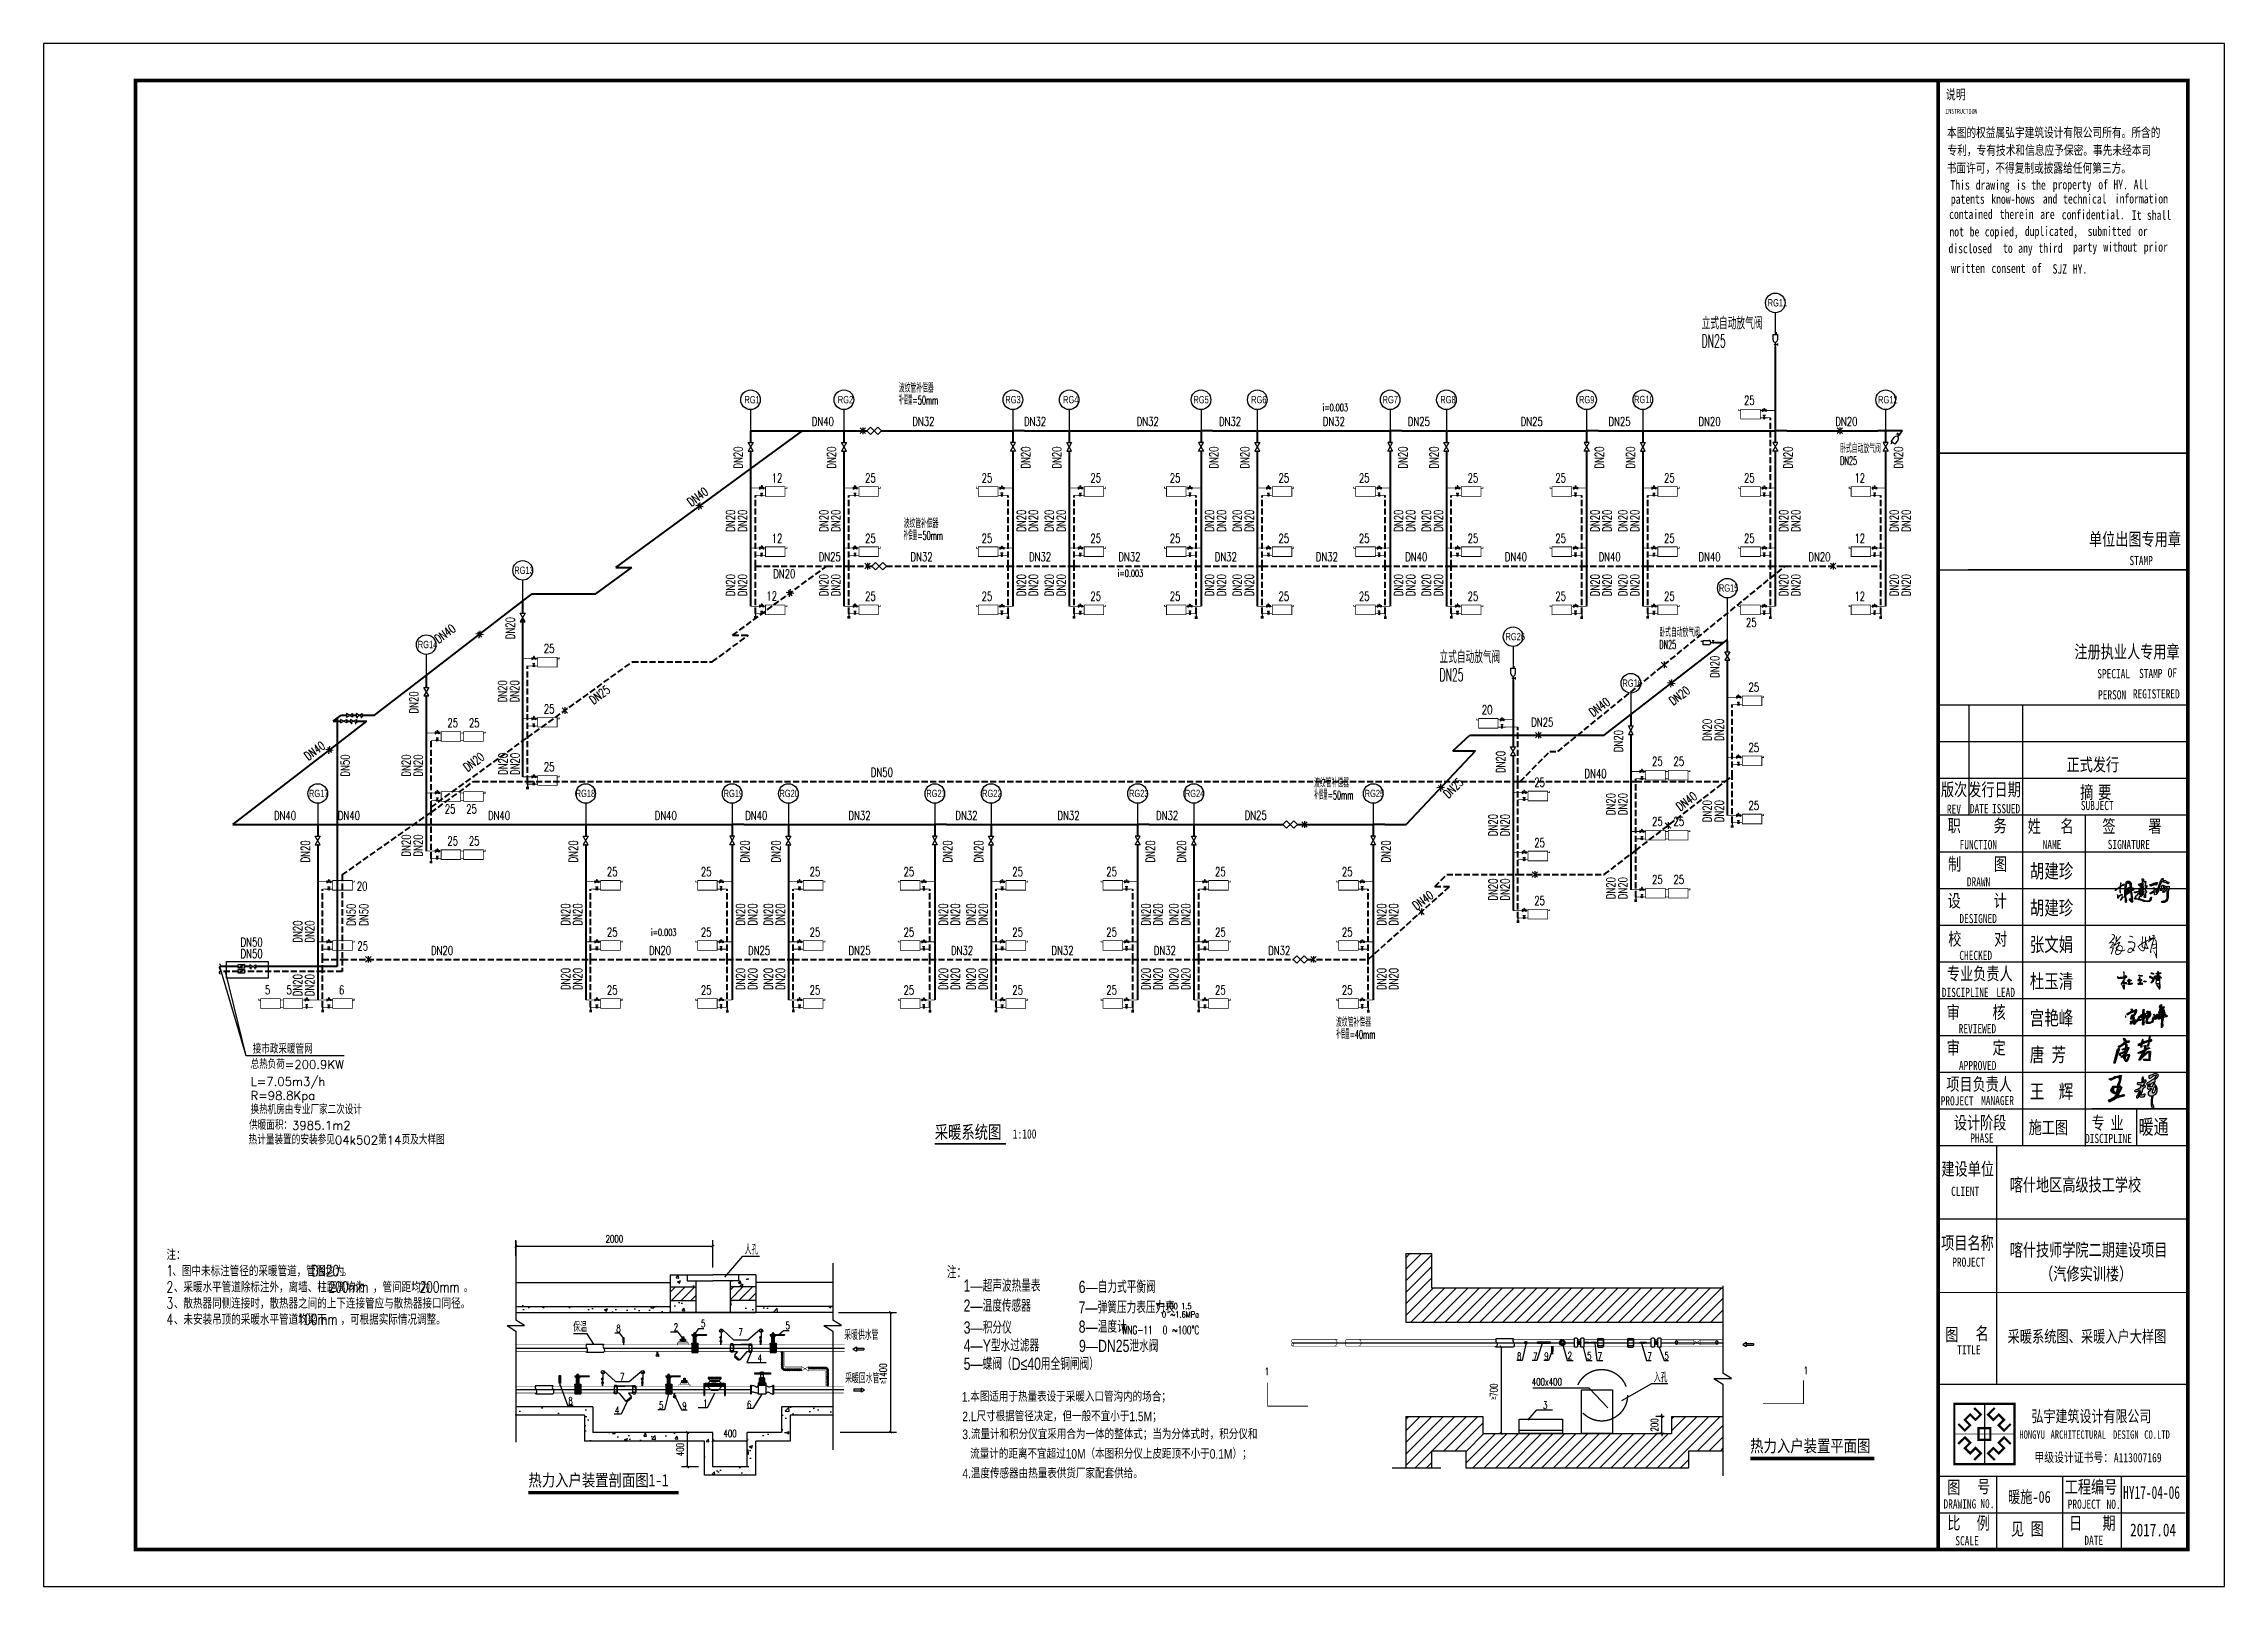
# Model space of a CAD drawing. Extents: x -37230 to 424755, y -141014 to 127947.
# Drawn here: x 51635 to 140735, y -69619 to -6619 of the extents above; entities that cross this region are included whole.
import ezdxf
from ezdxf.enums import TextEntityAlignment as Align

# ---------------------------------------------------------------- set-up
doc = ezdxf.new("R2010")
doc.units = 0
doc.header["$LTSCALE"] = 1000
doc.header["$MEASUREMENT"] = 0
for name, pattern in [('CENTERX2', [101.6, 63.5, -12.7, 12.7, -12.7]), ('CONTINOUS', [2000000.0, 1000000.0, 1000000.0]), ('DASH', [0.35, 0.25, -0.1]), ('DASHDOT2', [0.5, 0.25, -0.125, 0, -0.125]), ('DASHED', [0.75, 0.5, -0.25]), ('DASHED2', [0.375, 0.25, -0.125])]:
    doc.linetypes.add(name, pattern=pattern)
for name, color, linetype in [('@说明', 3, 'Continuous'), ('ACS_CN_DYBZ', 1, 'Continuous'), ('ACS_CN_DYFJ', 6, 'Continuous'), ('ACS_CN_DYGX', 7, 'Continuous'), ('ACS_CN_DYJZ', 4, 'Continuous'), ('ACS_CN_DYZX', 9, 'DASHDOT2'), ('ACS_COM', 7, 'Continuous'), ('ACS_COM_BZ', 7, 'Continuous'), ('ACS_PFG_BZ', 3, 'Continuous'), ('DIM-暖供水', 3, 'Continuous'), ('DIM_SYMB', 3, 'Continuous'), ('EQ-TH', 7, 'Continuous'), ('HZ', 7, 'Continuous'), ('PP-COM', 7, 'Continuous'), ('PUB_Title(图框)', 130, 'Continuous'), ('TH_TEXT', 7, 'Continuous'), ('TK', 7, 'Continuous'), ('TWT_TITLE', 7, 'Continuous'), ('VALVE-暖供水', 7, 'Continuous'), ('VALVE-暖回水', 7, 'Continuous'), ('YINYING', 8, 'Continuous'), ('暖--文字', 3, 'Continuous'), ('暖-分户-平面图-供水-管线', 1, 'Continuous'), ('暖-分户-平面图-回水-管线', 4, 'DASHED2'), ('暖-垂直-平面图-供水-立管标注', 7, 'ByLayer'), ('暖-垂直-平面图-供水-管线上设备', 3, 'ByLayer'), ('暖-垂直-系统图-散热器', 4, 'Continuous'), ('设备以及附件层', 7, 'Continuous')]:
    doc.layers.add(name, color=color, linetype=linetype)
doc.layers.add('PIPE-暖供水', color=1, linetype='Continuous', lineweight=40)
doc.layers.add('PIPE-暖回水', color=2, linetype='DASH', lineweight=40)
doc.styles.add('-宋体', font='', dxfattribs={"width": 0.75})
doc.styles.add('_HZTXT', font='hh.shx', dxfattribs={"width": 0.8, "bigfont": 'hztxt.shx'})
doc.styles.add('_TCH_DIM', font='SIMPLEX', dxfattribs={"bigfont": 'GBCBIG'})
doc.styles.add('_THVAC_DIM', font='SIMPLEX', dxfattribs={"width": 0.8, "height": 3.5, "bigfont": 'HZTXT'})
doc.styles.add('DIM_FONT', font='SIMPLEX', dxfattribs={"width": 0.7, "bigfont": 'GBCBIG'})
doc.styles.add('HC_INT', font='HC_HZ.shx', dxfattribs={"width": 0.7, "bigfont": 'HC_TXT.SHX'})
doc.styles.add('HZA', font='zxw.shx', dxfattribs={"width": 0.75, "bigfont": 'hzdx.shx'})
doc.styles.add('ROMANS', font='txt.shx', dxfattribs={"height": 3, "bigfont": 'hzdx.shx'})
doc.styles.get("Standard").update_dxf_attribs({"font": 'gbenor.shx', "bigfont": 'gbcbig.shx'})
doc.styles.add('TUMING', font='', dxfattribs={"width": 0.8})
doc.styles.get('-宋体').set_extended_font_data('SimSun')
doc.styles.get('TUMING').set_extended_font_data('SimSun')
doc.dimstyles.new('DIMN', dxfattribs={"dimtxt": 300, "dimasz": 100, "dimexe": 250, "dimexo": 300, "dimgap": 150, "dimtad": 1, "dimdec": 0, "dimzin": 0, "dimdsep": 46, "dimtxsty": 'DIM_FONT', "dimblk": 'ARCHTICK', "dimcen": 0.09, "dimclrt": 7, "dimazin": 2, "dimtfac": 1, "dimtdec": 0, "dimtix": 1, "dimtmove": 2, "dimatfit": 3, "dimfxl": 0, "dimtolj": 1, "dimtzin": 0, "dimarcsym": 0})
doc.dimstyles.get("Standard").update_dxf_attribs({"dimscale": 100, "dimtxt": 3.5, "dimasz": 1, "dimexe": 2.5, "dimexo": 3, "dimgap": 1.5, "dimtad": 1, "dimdec": 0, "dimzin": 0, "dimdsep": 46, "dimtxsty": '_TCH_DIM', "dimblk": 'ARCHTICK', "dimcen": 0.09, "dimclrd": 3, "dimclre": 3, "dimclrt": 3, "dimadec": 0, "dimazin": 0, "dimtfac": 1, "dimtdec": 0, "dimtix": 1, "dimtmove": 2, "dimatfit": 3, "dimfxl": 0, "dimtolj": 1, "dimtzin": 0, "dimarcsym": 0})
pattern_1 = [(45, (106675.622, -47384.752), (-18.561553, 18.561553), []), (45, (106681.81, -47384.752), (-18.561553, 18.561553), []), (45, (106687.997, -47384.752), (-18.561553, 18.561553), []), (45, (106694.184, -47384.752), (-18.561553, 18.561553), [])]
pattern_2 = [(45, (67108.543, -60718.303), (-18.56155, 18.56155), []), (45, (67114.73, -60718.303), (-18.56155, 18.56155), []), (45, (67120.917, -60718.303), (-18.56155, 18.56155), []), (45, (67127.104, -60718.303), (-18.56155, 18.56155), [])]
pattern_3 = [(45, (65480.662, -60718.303), (-18.56155, 18.56155), []), (45, (65486.85, -60718.303), (-18.56155, 18.56155), []), (45, (65493.037, -60718.303), (-18.56155, 18.56155), []), (45, (65499.224, -60718.303), (-18.56155, 18.56155), [])]
pattern_4 = [(45, (71945.12, -59024.944), (-18.56155, 18.56155), []), (45, (71951.306, -59024.944), (-18.56155, 18.56155), []), (45, (71957.493, -59024.944), (-18.56155, 18.56155), []), (45, (71963.68, -59024.944), (-18.56155, 18.56155), [])]
pattern_5 = [(45, (70317.239, -59024.944), (-18.561553, 18.561553), []), (45, (70323.426, -59024.944), (-18.561553, 18.561553), []), (45, (70329.613, -59024.944), (-18.561553, 18.561553), []), (45, (70335.8, -59024.944), (-18.561553, 18.561553), [])]
pattern_6 = [(0, (70317.239, -59024.944), (0, 9.625), [7, -2.625]), (90, (70317.239, -59024.944), (-9.625, 6e-16), [7, -2.625])]
pattern_7 = [(50, (70317.2, -59024.9), (1275.29, -111.57), [133.35, -1466.85]), (355, (70317.2, -59025), (-246.7, 1337.4), [106.68, -1173.48]), (100.451, (70423.5, -59034.2), (1028.6, 1225.82), [113.33, -1246.63]), (46.184, (70317.2, -58669.3), (1897.55, -294.3), [200.03, -2200.28]), (96.636, (70475.4, -58693.9), (1661.83, 1731.98), [170, -1869.94]), (351.184, (70317.2, -58669.3), (1661.83, 1731.98), [160.02, -1760.22]), (21, (70495, -58758.2), (1061.304, -715.86), [133.35, -1466.85]), (326, (70495, -58758.2), (432.61, 1289.32), [106.68, -1173.48]), (71.451, (70583.5, -58817.9), (1493.92, 573.46), [113.33, -1246.63]), (37.5, (70317.24, -59024.94), (21.62, 591.885), [0, -1159.256, 0, -1191.26, 0, -1177.925]), (7.5, (70317.24, -59024.94), (467.738, 701.264), [0, -679.196, 0, -1132.586, 0, -448.945]), (327.5, (69920.74, -59024.94), (949.134, -40.101), [0, -444.5, 0, -1386.84, 0, -1840.23]), (317.5, (69742.94, -59024.94), (1036.904, 177.985), [0, -577.85, 0, -921.004, 0, -1306.83])]

msp = doc.modelspace()

# ---------------------------------------------------------------- texts
at = {"layer": '@说明', "style": 'HZA', "width": 0.75}
for s, p in [('注：', (88540.2, -57043.4)), ('2—温度传感器', (89222.3, -58405.5)), ('1—超声波热量表', (89222.3, -57587.7)), ('6—自力式平衡阀', (93925.7, -57638.4)), ('3—积分仪', (89226, -59298.8)), ('8—温度计', (93925.7, -59263.1)), ('7—弹簧压力表压力表', (93922, -58473.7)), ('4—Y型水过滤器', (89226.1, -60030.5)), ('9—DN25泄水阀', (93936.7, -60049.1)), ('5—蝶阀（D≤40用全铜闸阀）', (89226.1, -60780))]:
    msp.add_text(s, height=500, dxfattribs=at).set_placement(p)
at = {"layer": 'ACS_COM_BZ', "lineweight": 0, "width": 0.7}
for height, p in [(315, (86077.4, -61361.1)), (302.4, (111015.8, -62005.4))]:
    msp.add_text('≥', height=height, rotation=90, dxfattribs=at).set_placement(p)
at = {"layer": 'ACS_PFG_BZ', "lineweight": 0, "style": '_TCH_DIM', "width": 0.7}
for s, height, p in [('人孔', 400, (80277.5, -56064.2)), ('保温', 400, (73273.3, -59224.5)), ('5', 300, (78491.4, -59035)), ('8', 300, (75032.8, -59234.8)), ('2', 300, (77380.7, -59178.2)), ('5', 300, (81946.8, -59120.7)), ('采暖供水管', 400, (84346.5, -59551.7)), ('4', 300, (80806.2, -60444.6)), ('8', 300, (111833.9, -60375.6)), ('7', 300, (112491.2, -60380.1)), ('9', 300, (112943.5, -60364.5)), ('2', 300, (113901.5, -60346.9)), ('5', 300, (114695.4, -60351)), ('7', 300, (115126.6, -60367.5)), ('7', 300, (117161.7, -60374)), ('5', 300, (117858.2, -60355.7)), ('采暖回水管', 400, (84382.9, -61321.7)), ('1', 300, (101520.9, -60989.8)), ('400x400', 300, (112436.2, -61416.2)), ('入孔', 400, (117421.7, -61289.2)), ('1', 300, (123543.4, -60948.5)), ('8', 300, (73074.1, -62196)), ('4', 300, (74978.7, -62579.6)), ('5', 300, (76782.2, -62372.9)), ('9', 300, (77729.3, -62395.8)), ('1', 300, (78580.4, -62293.2)), ('6', 300, (80372.1, -62338.1)), ('3', 300, (112898.9, -62366.2))]:
    msp.add_text(s, height=height, dxfattribs=at).set_placement(p)
for p in [(80113.9, -59236.6), (75274.9, -61062.1)]:
    msp.add_text('7', height=300, dxfattribs=at).set_placement(p, align=Align.MIDDLE_CENTER)
at = {"layer": 'DIM-暖供水', "color": 7, "style": '_THVAC_DIM', "width": 0.564706}
for p in [(103888.8, -21627.2), (95522.2, -28398.5), (76447.6, -43059.6)]:
    msp.add_text('i=0.003', height=297.5, dxfattribs=at).set_placement(p)
at = {"layer": 'DIM_SYMB', "color": 3, "style": '_TCH_DIM'}
for s, height, p in [('总热负荷=200.9KW', 350, (60089.9, -48483.7)), ('接市政采暖管网', 350, (60178.2, -47857.6)), ('L=7.05m3/h', 350, (60089.9, -49177)), ('R=98.8Kpa', 350, (60089.9, -49753)), ('供暖面积：3985.1m2', 350, (60032.3, -50969.1)), ('换热机房由专业厂家二次设计', 350, (60089.9, -50333.3)), ('热计量装置的安装参见04k502第14页及大样图', 352.593, (60009.8, -51568.4))]:
    msp.add_text(s, height=height, dxfattribs=at).set_placement(p)
at = {"layer": 'DIM_SYMB', "color": 7, "style": '-宋体', "width": 0.75}
for s, height, p in [('采暖系统图', 531.65, (88045.3, -51333.6)), ('1:100', 379.75, (91232.1, -51333.6))]:
    msp.add_text(s, height=height, dxfattribs=at).set_placement(p)
at = {"layer": 'DIM_SYMB', "color": 7, "lineweight": 0, "style": 'TUMING', "width": 0.8}
for s, p in [('热力入户装置平面图', (121361.4, -64133.9)), ('热力入户装置剖面图1-1', (71443.4, -65531))]:
    msp.add_text(s, height=500, dxfattribs=at).set_placement(p)
at = {"layer": 'HZ', "style": 'ROMANS'}
for s, height, width, p in [('Y-100', 254.72, 0.7, (97086.3, -58302.4)), ('0 ~1.6MPa', 254.72, 0.7, (97323.9, -58643.8)), ('1.5', 254.72, 0.7, (98111, -58302.4)), ('WNG-11', 339.62, 0.65, (95685.3, -59320)), ('0 ~100%%DC', 339.62, 0.65, (97356.6, -59320))]:
    msp.add_text(s, height=height, dxfattribs=dict(at, width=width)).set_placement(p)
at = {"layer": 'PUB_Title(图框)', "color": 3, "style": '-宋体', "width": 0.75}
for s, p in [('采暖系统图、采暖入户大样图', (131878.9, -59657.8)), ('暖施-06', (131895.1, -66210.8))]:
    msp.add_text(s, height=487.5, dxfattribs=at).set_placement(p)
at = {"layer": 'TH_TEXT', "color": 3, "style": '_TCH_DIM'}
for s, height, width, p in [('立式自动放气阀', 506.38, 0.7, (119379.7, -18288.6)), ('DN25', 525, 0.525, (119379.7, -19023.6)), ('波纹管补偿器', 339.28, 0.7, (86580, -20863.5)), ('补偿量=50mm', 351.75, 0.525, (86580, -21356)), ('25', 360, 0.705882, (121108.3, -21367)), ('DN40', 360, 0.705882, (83019.3, -22229.3)), ('DN32', 360, 0.705882, (87128.3, -22229.3)), ('DN32', 360, 0.705882, (91691, -22229.3)), ('DN32', 360, 0.705882, (96293.7, -22229.3)), ('DN32', 360, 0.705882, (99658, -22229.3)), ('DN32', 360, 0.705882, (103900.5, -22229.3)), ('DN25', 360, 0.705882, (107369.8, -22229.3)), ('DN25', 360, 0.705882, (111983, -22229.3)), ('DN25', 360, 0.705882, (115572.9, -22229.3)), ('DN20', 360, 0.705882, (119249.9, -22229.3)), ('DN20', 360, 0.705882, (124838.6, -22229.3)), ('卧式自动放气阀', 339.28, 0.7, (125036.6, -23332.3)), ('DN25', 351.75, 0.525, (125036.6, -23824.7)), ('12', 360, 0.705882, (81384, -24534.4)), ('25', 360, 0.705882, (85199.6, -24534.4)), ('25', 360, 0.705882, (89960.6, -24534.4)), ('25', 360, 0.705882, (94403.3, -24534.4)), ('25', 360, 0.705882, (97645.8, -24534.4)), ('25', 360, 0.705882, (102088.5, -24534.4)), ('25', 360, 0.705882, (105374.1, -24534.4)), ('25', 360, 0.705882, (109816.8, -24534.4)), ('25', 360, 0.705882, (113399, -24534.4)), ('25', 360, 0.705882, (117841.7, -24534.4)), ('25', 360, 0.705882, (121108.3, -24534.4)), ('12', 360, 0.705882, (125618.9, -24534.4)), ('12', 360, 0.705882, (81384, -27001)), ('25', 360, 0.705882, (85199.6, -27001)), ('补偿量=50mm', 351.75, 0.525, (86773.8, -26882.6)), ('波纹管补偿器', 339.28, 0.7, (86773.8, -26390.1)), ('25', 360, 0.705882, (89960.6, -27001)), ('25', 360, 0.705882, (94403.3, -27001)), ('25', 360, 0.705882, (97645.8, -27001)), ('25', 360, 0.705882, (102088.5, -27001)), ('25', 360, 0.705882, (105374.1, -27001)), ('25', 360, 0.705882, (109816.8, -27001)), ('25', 360, 0.705882, (113399, -27001)), ('25', 360, 0.705882, (117841.7, -27001)), ('25', 360, 0.705882, (121108.3, -27001)), ('12', 360, 0.705882, (125618.9, -27001)), ('DN25', 360, 0.705882, (83301.2, -27755.9)), ('DN32', 360, 0.705882, (87053.1, -27755.9)), ('DN32', 360, 0.705882, (91894.3, -27755.9)), ('DN32', 360, 0.705882, (95544.6, -27755.9)), ('DN32', 360, 0.705882, (99485.9, -27755.9)), ('DN32', 360, 0.705882, (103612.5, -27755.9)), ('DN40', 360, 0.705882, (107268.3, -27755.9)), ('DN40', 360, 0.705882, (111336.3, -27755.9)), ('DN40', 360, 0.705882, (115167.6, -27755.9)), ('DN40', 360, 0.705882, (119247.6, -27755.9)), ('DN20', 360, 0.705882, (123737.7, -27755.9)), ('DN20', 360, 0.705882, (81445.9, -28452.1)), ('12', 360, 0.705882, (81165.2, -29354.2)), ('25', 360, 0.705882, (85199.6, -29366.5)), ('25', 360, 0.705882, (89960.6, -29366.5)), ('25', 360, 0.705882, (94403.3, -29366.5)), ('25', 360, 0.705882, (97645.8, -29366.5)), ('25', 360, 0.705882, (102088.5, -29366.5)), ('25', 360, 0.705882, (105374.1, -29366.5)), ('25', 360, 0.705882, (109816.8, -29366.5)), ('25', 360, 0.705882, (113399, -29366.5)), ('25', 360, 0.705882, (117841.7, -29366.5)), ('12', 360, 0.705882, (125618.9, -29366.5)), ('25', 360, 0.705882, (121189, -30436.4)), ('25', 360, 0.705882, (72073.7, -31502.2)), ('卧式自动放气阀', 339.28, 0.7, (117646.2, -30842)), ('DN25', 351.75, 0.525, (117646.2, -31334.5)), ('立式自动放气阀', 506.38, 0.7, (108667.2, -31920.3)), ('DN25', 525, 0.525, (108667.2, -32655.3)), ('25', 360, 0.705882, (121291.9, -33077.6)), ('25', 360, 0.705882, (72073.7, -33968.8)), ('20', 360, 0.705882, (110395.8, -33998.7)), ('25', 360, 0.705882, (68132.8, -34533.9)), ('25', 360, 0.705882, (69010.9, -34533.9)), ('DN25', 360, 0.705882, (112414.4, -34507)), ('25', 360, 0.705882, (121291.9, -35544.2)), ('25', 360, 0.705882, (72073.7, -36334.3)), ('DN50', 360, 0.705882, (85434.4, -36555.2)), ('DN40', 360, 0.705882, (114589.5, -36609.2)), ('25', 360, 0.705882, (117351, -36109.3)), ('25', 360, 0.705882, (118229, -36109.3)), ('补偿量=50mm', 351.75, 0.525, (103543.4, -37480.9)), ('波纹管补偿器', 339.28, 0.7, (103543.4, -36988.5)), ('25', 360, 0.705882, (112539.2, -36963.7)), ('DN40', 360, 0.705882, (61046.2, -38322)), ('DN40', 360, 0.705882, (63657.7, -38322)), ('25', 360, 0.705882, (68025.3, -38053.3)), ('25', 360, 0.705882, (68903.4, -38053.3)), ('DN40', 360, 0.705882, (69790.1, -38322)), ('DN40', 360, 0.705882, (76601.7, -38322)), ('DN40', 360, 0.705882, (80302.3, -38322)), ('DN32', 360, 0.705882, (84518.8, -38322)), ('DN32', 360, 0.705882, (88887.4, -38322)), ('DN32', 360, 0.705882, (93056.3, -38322)), ('DN32', 360, 0.705882, (97085.3, -38322)), ('DN25', 360, 0.705882, (100705.2, -38310.7)), ('25', 360, 0.705882, (117351, -38561.6)), ('25', 360, 0.705882, (118229, -38561.6)), ('25', 360, 0.705882, (121291.9, -37909.8)), ('25', 360, 0.705882, (68132.8, -39360.3)), ('25', 360, 0.705882, (69010.9, -39360.3)), ('25', 360, 0.705882, (112539.2, -39430.3)), ('20', 360, 0.705882, (64430.4, -41206.9)), ('25', 360, 0.705882, (74649.2, -40614.2)), ('25', 360, 0.705882, (78488.9, -40614.2)), ('25', 360, 0.705882, (82931.6, -40614.2)), ('25', 360, 0.705882, (86771.3, -40614.2)), ('25', 360, 0.705882, (91213.9, -40614.2)), ('25', 360, 0.705882, (95053.6, -40614.2)), ('25', 360, 0.705882, (99496.3, -40614.2)), ('25', 360, 0.705882, (104680.7, -40614.2)), ('25', 360, 0.705882, (117351, -40935.8)), ('25', 360, 0.705882, (118229, -40935.8)), ('25', 360, 0.705882, (112539.2, -41795.9)), ('25', 360, 0.705882, (74649.2, -43080.8)), ('25', 360, 0.705882, (78488.9, -43080.8)), ('25', 360, 0.705882, (82931.6, -43080.8)), ('25', 360, 0.705882, (86771.3, -43080.8)), ('25', 360, 0.705882, (91213.9, -43080.8)), ('25', 360, 0.705882, (95053.6, -43080.8)), ('25', 360, 0.705882, (99496.3, -43080.8)), ('25', 360, 0.705882, (104680.7, -43080.8)), ('DN50', 360, 0.705882, (59683.1, -43488.8)), ('DN50', 360, 0.705882, (59683.1, -43962.2)), ('25', 360, 0.705882, (64455.2, -43649.8)), ('DN20', 360, 0.705882, (67460.8, -43833.7)), ('DN20', 360, 0.705882, (76368.6, -43833.7)), ('DN25', 360, 0.705882, (80414.8, -43833.7)), ('DN25', 360, 0.705882, (84521, -43833.7)), ('DN32', 360, 0.705882, (88707.6, -43833.7)), ('DN32', 360, 0.705882, (92813.3, -43833.7)), ('DN32', 360, 0.705882, (96994.6, -43833.7)), ('DN32', 360, 0.705882, (101666.8, -43833.7)), ('6', 360, 0.705882, (63701.4, -45440.6)), ('25', 360, 0.705882, (74649.2, -45446.4)), ('25', 360, 0.705882, (78488.9, -45446.4)), ('25', 360, 0.705882, (82931.6, -45446.4)), ('25', 360, 0.705882, (86771.3, -45446.4)), ('25', 360, 0.705882, (91213.9, -45446.4)), ('25', 360, 0.705882, (95053.6, -45446.4)), ('25', 360, 0.705882, (99496.3, -45446.4)), ('25', 360, 0.705882, (104680.7, -45446.4)), ('补偿量=40mm', 351.75, 0.525, (104440.1, -47254)), ('波纹管补偿器', 339.28, 0.7, (104440.1, -46761.5)), ('1', 450, 0.705882, (56654.3, -56956)), ('DN20', 450, 0.705882, (62583.6, -56956)), ('2', 450, 0.705882, (56654.3, -57616)), ('3', 450, 0.705882, (56654.3, -58276)), ('200mm', 450, 0.705882, (63276, -57616)), ('200mm', 450, 0.705882, (66986.9, -57616)), ('4', 450, 0.705882, (56654.3, -58936)), ('100mm', 450, 0.705882, (62012.2, -58936))]:
    msp.add_text(s, height=height, dxfattribs=dict(at, width=width)).set_placement(p)
at = {"layer": 'TH_TEXT', "color": 3, "style": '_TCH_DIM', "width": 0.705882}
for s, rotation, p in [('DN20', 90, (80191.7, -23975.7)), ('DN20', 90, (84007.2, -23975.7)), ('DN20', 90, (91941, -23975.7)), ('DN20', 90, (93210.9, -23975.7)), ('DN20', 90, (99626.1, -23975.7)), ('DN20', 90, (100896.1, -23975.7)), ('DN20', 90, (107354.4, -23975.7)), ('DN20', 90, (108624.4, -23975.7)), ('DN20', 90, (115379.4, -23975.7)), ('DN20', 90, (116649.3, -23975.7)), ('DN20', 90, (123088.6, -23975.7)), ('DN20', 90, (127599.2, -23975.7)), ('DN40', 36.654625, (78099.1, -25536.2)), ('DN20', 90, (79878.1, -26551.5)), ('DN20', 90, (80370.8, -26551.5)), ('DN20', 90, (83693.7, -26551.5)), ('DN20', 90, (84186.3, -26551.5)), ('DN20', 90, (91761.8, -26551.5)), ('DN20', 90, (92254.5, -26551.5)), ('DN20', 90, (92897.4, -26551.5)), ('DN20', 90, (93390.1, -26551.5)), ('DN20', 90, (99447, -26551.5)), ('DN20', 90, (99939.7, -26551.5)), ('DN20', 90, (100582.6, -26551.5)), ('DN20', 90, (101075.3, -26551.5)), ('DN20', 90, (107175.3, -26551.5)), ('DN20', 90, (107668, -26551.5)), ('DN20', 90, (108310.8, -26551.5)), ('DN20', 90, (108803.5, -26551.5)), ('DN20', 90, (115200.2, -26551.5)), ('DN20', 90, (115692.9, -26551.5)), ('DN20', 90, (116335.8, -26551.5)), ('DN20', 90, (116828.5, -26551.5)), ('DN20', 90, (122909.5, -26551.5)), ('DN20', 90, (123402.2, -26551.5)), ('DN20', 90, (127420.1, -26551.5)), ('DN20', 90, (127912.7, -26551.5)), ('DN20', 90, (79878.1, -29186)), ('DN20', 90, (80370.8, -29186)), ('DN20', 90, (83693.7, -29186)), ('DN20', 90, (84186.3, -29186)), ('DN20', 90, (91761.8, -29186)), ('DN20', 90, (92254.5, -29186)), ('DN20', 90, (92897.4, -29186)), ('DN20', 90, (93390.1, -29186)), ('DN20', 90, (99447, -29186)), ('DN20', 90, (99939.7, -29186)), ('DN20', 90, (100582.6, -29186)), ('DN20', 90, (101075.3, -29186)), ('DN20', 90, (107175.3, -29186)), ('DN20', 90, (107668, -29186)), ('DN20', 90, (108310.8, -29186)), ('DN20', 90, (108803.5, -29186)), ('DN20', 90, (115200.2, -29186)), ('DN20', 90, (115692.9, -29186)), ('DN20', 90, (116335.8, -29186)), ('DN20', 90, (116828.5, -29186)), ('DN20', 90, (122909.5, -29186)), ('DN20', 90, (123402.2, -29186)), ('DN20', 90, (127420.1, -29186)), ('DN20', 90, (127912.7, -29186)), ('DN20', 90, (70881.4, -30943.5)), ('DN40', 36.654625, (67781.4, -31124.9)), ('DN20', 90, (120099.5, -32519)), ('DN20', 90, (70567.8, -33519.3)), ('DN20', 90, (71060.5, -33519.3)), ('DN25', 37.000001, (74103, -33625.7)), ('DN20', 37.000001, (118220.3, -33657.3)), ('DN20', 90, (66940.5, -33975.3)), ('DN40', 36.654625, (114947.7, -34125.1)), ('DN20', 90, (116158.6, -35550.7)), ('DN20', 90, (119786, -35094.7)), ('DN20', 90, (120278.6, -35094.7)), ('DN40', 36.654625, (62450.5, -35911.8)), ('DN20', 37.000001, (68959.7, -36365.8)), ('DN20', 90, (70584, -36484.3)), ('DN20', 90, (71076.7, -36484.3)), ('DN20', 90, (111346.8, -36405.1)), ('DN50', 90.000003, (64132.2, -36551)), ('DN20', 90, (66626.9, -36551)), ('DN20', 90, (67119.6, -36551)), ('DN25', 45.000001, (109036.8, -37464.6)), ('DN20', 90, (115845.1, -38126.5)), ('DN20', 90, (116337.8, -38126.5)), ('DN40', 36.654625, (118503.7, -37973.4)), ('DN20', 90, (111033.3, -38980.8)), ('DN20', 90, (111525.9, -38980.8)), ('DN20', 90, (119786, -38415.8)), ('DN20', 90, (120278.6, -38415.8)), ('DN20', 90, (62509, -40055.5)), ('DN20', 90, (66626.9, -39816.3)), ('DN20', 90, (67119.6, -39816.3)), ('DN20', 90, (73456.8, -40055.5)), ('DN20', 90, (80469.2, -40055.5)), ('DN20', 90, (81739.2, -40055.5)), ('DN20', 90, (88751.6, -40055.5)), ('DN20', 90, (90021.5, -40055.5)), ('DN20', 90, (97033.9, -40055.5)), ('DN20', 90, (98303.9, -40055.5)), ('DN20', 90, (106661, -40055.5)), ('DN20', 90, (111033.3, -41615.4)), ('DN20', 90, (111525.9, -41615.4)), ('DN20', 90, (115845.1, -41558.6)), ('DN20', 90, (116337.8, -41558.6)), ('DN50', 90.000003, (64384.7, -42642.3)), ('DN50', 90.000003, (64901.3, -42642.3)), ('DN20', 90, (73143.3, -42631.3)), ('DN20', 90, (73636, -42631.3)), ('DN20', 90, (80290.1, -42631.3)), ('DN20', 90, (80782.8, -42631.3)), ('DN20', 90, (81425.7, -42631.3)), ('DN20', 90, (81918.3, -42631.3)), ('DN20', 90, (88572.4, -42631.3)), ('DN20', 90, (89065.1, -42631.3)), ('DN20', 90, (89708, -42631.3)), ('DN20', 90, (90200.7, -42631.3)), ('DN20', 90, (96854.8, -42631.3)), ('DN20', 90, (97347.5, -42631.3)), ('DN20', 90, (97990.4, -42631.3)), ('DN20', 90, (98483, -42631.3)), ('DN20', 90, (106481.9, -42631.3)), ('DN20', 90, (106974.6, -42631.3)), ('DN40', 36.654625, (107736.6, -42016.7)), ('DN20', 90, (62195.5, -43332.2)), ('DN20', 90, (62688.2, -43332.2)), ('DN20', 90, (73143.3, -45265.8)), ('DN20', 90, (73636, -45265.8)), ('DN20', 90, (80290.1, -45265.8)), ('DN20', 90, (80782.8, -45265.8)), ('DN20', 90, (81425.7, -45265.8)), ('DN20', 90, (81918.3, -45265.8)), ('DN20', 90, (88572.4, -45265.8)), ('DN20', 90, (89065.1, -45265.8)), ('DN20', 90, (89708, -45265.8)), ('DN20', 90, (90200.7, -45265.8)), ('DN20', 90, (96854.8, -45265.8)), ('DN20', 90, (97347.5, -45265.8)), ('DN20', 90, (97990.4, -45265.8)), ('DN20', 90, (98483, -45265.8)), ('DN20', 90, (106481.9, -45265.8)), ('DN20', 90, (106974.6, -45265.8)), ('5', 0.00001, (60680, -45440.6)), ('5', 0.00001, (61558.1, -45440.6)), ('DN20', 90, (62195.5, -45519.2)), ('DN20', 90, (62688.2, -45519.2))]:
    msp.add_text(s, height=360, rotation=rotation, dxfattribs=at).set_placement(p)
at = {"layer": 'TH_TEXT', "color": 3, "style": '_TCH_DIM'}
for s, height, p in [('注：', 434.04, (56654.3, -56296)), ('、图中未标注管径的采暖管道，管径均为', 434.043, (56896.3, -56956)), ('。', 434, (63839, -56956)), ('、采暖水平管道除标注外，离墙、柱距离均为', 434.043, (56956.8, -57616)), ('、散热器同侧连接时，散热器之间的上下连接管应与散热器接口同径。', 434.043, (56956.8, -58276)), ('，管间距均为', 434.04, (65091.1, -57616)), ('。', 434, (68802, -57616)), ('、未安装吊顶的采暖水平管道均梁下', 434.043, (56956.8, -58936)), ('，可根据实际情况调整。', 434.043, (63766.8, -58936))]:
    msp.add_text(s, height=height, dxfattribs=at).set_placement(p)
at = {"layer": '暖--文字', "color": 3, "style": '_HZTXT', "width": 0.8}
for s, p in [('1.本图适用于热量表设于采暖入口管沟内的场合；', (89147.3, -62074.4)), ('3.流量计和积分仪宜采用合为一体的整体式；当为分体式时，积分仪和', (89171.4, -63606.2)), ('2.L尺寸根据管径决定，但一般不宜小于1.5M；', (89171.4, -62874.4)), ('流量计的距离不宜超过10M（本图积分仪上皮距顶不小于0.1M）；', (89491.2, -64406.2)), ('4.温度传感器由热量表供货厂家配套供给。', (89171.4, -65206.2))]:
    msp.add_text(s, height=390.295, dxfattribs=at).set_placement(p)
at = {"layer": '暖-垂直-平面图-供水-立管标注', "color": 3, "style": 'HC_INT', "width": 0.7}
for s, p in [('RG11', (122076.1, -17351.8)), ('RG1', (80267.7, -21306.8)), ('RG2', (84083.2, -21306.8)), ('RG3', (90928.4, -21306.8)), ('RG4', (93286.9, -21306.8)), ('RG5', (98613.6, -21306.8)), ('RG6', (100972.1, -21306.8)), ('RG7', (106341.9, -21306.8)), ('RG8', (108700.4, -21306.8)), ('RG9', (114366.8, -21306.8)), ('RG10', (116621.3, -21298.8)), ('RG12', (126586.7, -21306.8)), ('RG13', (70863.7, -28274.6)), ('RG15', (120081.8, -28998.7)), ('RG14', (66922.8, -31306.3)), ('RG26', (111363.6, -30983.5)), ('RG16', (116141, -32881.8)), ('RG17', (62476.3, -37386.6)), ('RG18', (73374.2, -37386.6)), ('RG19', (79417.4, -37386.6)), ('RG20', (81697.8, -37386.6)), ('RG21', (87699.7, -37386.6)), ('RG22', (89980.1, -37386.6)), ('RG23', (95982.1, -37386.6)), ('RG24', (98262.5, -37386.6)), ('RG25', (105609.2, -37386.6))]:
    msp.add_text(s, height=300, dxfattribs=at).set_placement(p)

# ---------------------------------------------------------------- blocks, each defined once
blk = doc.blocks.new('IHVAC2D_DWGLIB_HCNTLIB_NTDWGLIB_SYSLIB_00000018.DWG')
at = {"color": 0, "linetype": 'CONTINOUS'}
for p, q in [((-2, 1), (-2, -1)), ((0, 0), (-2, 1)), ((-2, -1), (0, 0)), ((-0.4, 2.1), (0.4, 2.1)), ((-0.4, 1.2), (0.4, 1.2)), ((0, 0), (0, 1.2)), ((0, 0), (2, 1)), ((2, -1), (0, 0)), ((2, 1), (2, -1))]:
    blk.add_line(p, q, dxfattribs=at)
at = {"color": 0}
for p, q in [((-0.4, 2.1), (-0.4, 1.2)), ((0.4, 2.1), (0.4, 1.2))]:
    blk.add_line(p, q, dxfattribs=at)
blk = doc.blocks.new('EQUIPLIB_VALVE_PIPEVALVE_00000035.DWG')
h = blk.add_hatch(color=0)
edge = h.paths.add_edge_path()
edge.add_arc((0, 0), 0.756, 0, 360)
at = {"color": 0, "linetype": 'CONTINOUS'}
for p, q in [((-1, 1.9), (1, 1.9)), ((0, 1.9), (0, 0))]:
    blk.add_line(p, q, dxfattribs=at)
at = {"color": 0}
blk.add_circle((0, 0), 0.756, dxfattribs=at)
blk = doc.blocks.new('$VALVE$00000833')
for p, q in [((0, 0), (0, -133)), ((50, -133), (-50, -133)), ((50, -183), (-50, -183))]:
    blk.add_line(p, q)
blk.add_point((0, 0))
blk = doc.blocks.new('$VALVE$00000964')
h = blk.add_hatch(color=256)
h.paths.add_polyline_path([(15, 46, 0.414214), (0, 61), (0, 31, 0.414214)])
h.paths.add_polyline_path([(0, 61, 0.414214), (-15, 46, 0.414214), (0, 31)])
for p, q in [((-46, 138), (-46, 251)), ((-46, 251), (46, 251)), ((0, 92), (0, 0)), ((15, 46), (44, 46)), ((23, 251), (23, 297)), ((44, 68), (44, 24)), ((46, 251), (46, 138))]:
    blk.add_line(p, q)
blk.add_circle((0, 46), 14.7)
blk.add_arc((0, 138), 46.1, 180, 0)
blk.add_point((0, 0))
blk = doc.blocks.new('logo')
at = {"color": 6}
blk.add_line((1004, 2011), (1004, 0), dxfattribs=at)
at = {"color": 6, "const_width": 74.6}
for points in [[(0, 2011), (2008, 2011), (2008, 0), (0, 0)], [(809, 1198), (1199, 1198), (1199, 813), (809, 813)]]:
    blk.add_lwpolyline(points, close=True, dxfattribs=at)
at = {"color": 6}
blk.add_lwpolyline([(0, 2011), (2008, 2011), (2008, 0), (0, 0)], close=True, dxfattribs=at)
for points, const_width in [([(660, 1874), (883, 1654), (704, 1475), (526, 1653), (350, 1477), (528, 1299), (350, 1120), (129, 1340)], 74.6), ([(1004, 2011), (1004, 0)], 15.2), ([(1348, 1874), (1125, 1654), (1304, 1475), (1482, 1653), (1658, 1477), (1480, 1299), (1659, 1120), (1879, 1340)], 74.6), ([(0, 1006), (2008, 1006)], 15.2), ([(660, 137), (883, 357), (704, 536), (526, 358), (350, 534), (528, 712), (350, 891), (129, 671)], 74.6), ([(1348, 137), (1125, 357), (1304, 536), (1482, 358), (1658, 534), (1480, 712), (1659, 891), (1879, 671)], 74.6)]:
    blk.add_lwpolyline(points, dxfattribs=dict(at, const_width=const_width))
blk = doc.blocks.new('1231313')
for points in [[(2275.979, 1569.141), (2275.981, 1569.143), (2275.98, 1569.147), (2275.977, 1569.148), (2275.971, 1569.142), (2275.965, 1569.141), (2275.957, 1569.143), (2275.955, 1569.144), (2275.954, 1569.145), (2275.954, 1569.148), (2275.947, 1569.146), (2275.943, 1569.147), (2275.937, 1569.151), (2275.937, 1569.154), (2275.937, 1569.155), (2275.937, 1569.158), (2275.94, 1569.158), (2275.941, 1569.158), (2275.944, 1569.158), (2275.943, 1569.163), (2275.944, 1569.168), (2275.949, 1569.171), (2275.961, 1569.182), (2275.966, 1569.189), (2275.972, 1569.205), (2275.976, 1569.211), (2275.975, 1569.217), (2275.971, 1569.223), (2275.969, 1569.225), (2275.968, 1569.226), (2275.966, 1569.228), (2275.957, 1569.228), (2275.953, 1569.228), (2275.944, 1569.228), (2275.944, 1569.235), (2275.945, 1569.239), (2275.949, 1569.245), (2275.967, 1569.261), (2275.975, 1569.27), (2275.987, 1569.291), (2275.988, 1569.297), (2275.99, 1569.3), (2275.994, 1569.305), (2275.995, 1569.316), (2275.994, 1569.322), (2275.991, 1569.333), (2275.979, 1569.341), (2275.973, 1569.345), (2275.961, 1569.351), (2275.954, 1569.351), (2275.951, 1569.351), (2275.944, 1569.351), (2275.944, 1569.346), (2275.944, 1569.343), (2275.944, 1569.338), (2275.951, 1569.339), (2275.955, 1569.338), (2275.961, 1569.333), (2275.968, 1569.331), (2275.972, 1569.329), (2275.977, 1569.323), (2275.978, 1569.312), (2275.977, 1569.305), (2275.974, 1569.295), (2275.958, 1569.279), (2275.951, 1569.27), (2275.939, 1569.251), (2275.923, 1569.235), (2275.915, 1569.227), (2275.899, 1569.211), (2275.897, 1569.209), (2275.898, 1569.204), (2275.901, 1569.203), (2275.913, 1569.206), (2275.919, 1569.208), (2275.931, 1569.215), (2275.941, 1569.216), (2275.947, 1569.216), (2275.957, 1569.211), (2275.958, 1569.204), (2275.957, 1569.2), (2275.952, 1569.195), (2275.934, 1569.172), (2275.926, 1569.16), (2275.911, 1569.135), (2275.911, 1569.13), (2275.917, 1569.127), (2275.921, 1569.13), (2275.93, 1569.135), (2275.937, 1569.136), (2275.947, 1569.135), (2275.953, 1569.124), (2275.953, 1569.116), (2275.949, 1569.105), (2275.944, 1569.087), (2275.94, 1569.078), (2275.932, 1569.061), (2275.93, 1569.055), (2275.929, 1569.051), (2275.929, 1569.045), (2275.931, 1569.043), (2275.932, 1569.04), (2275.931, 1569.038), (2275.936, 1569.037), (2275.94, 1569.038), (2275.944, 1569.041), (2275.956, 1569.082), (2275.963, 1569.102)], [(2276.267, 1569.311), (2276.254, 1569.314), (2276.247, 1569.316), (2276.234, 1569.321), (2276.225, 1569.323), (2276.219, 1569.322), (2276.211, 1569.318), (2276.21, 1569.314), (2276.211, 1569.311), (2276.214, 1569.308), (2276.23, 1569.306), (2276.238, 1569.304), (2276.254, 1569.3), (2276.258, 1569.298), (2276.26, 1569.297), (2276.264, 1569.295), (2276.266, 1569.296), (2276.268, 1569.297), (2276.271, 1569.298), (2276.269, 1569.303), (2276.269, 1569.306)]]:
    blk.add_hatch(color=1).paths.add_polyline_path(points)
h = blk.add_hatch(color=1)
h.paths.add_polyline_path([(2276.112, 1569.133), (2276.112, 1569.142), (2276.107, 1569.156), (2276.098, 1569.165), (2276.093, 1569.169), (2276.084, 1569.178), (2276.071, 1569.178), (2276.065, 1569.178), (2276.052, 1569.178), (2276.053, 1569.179), (2276.053, 1569.18), (2276.054, 1569.181), (2276.06, 1569.193), (2276.063, 1569.199), (2276.069, 1569.211), (2276.073, 1569.218), (2276.072, 1569.225), (2276.067, 1569.231), (2276.048, 1569.227), (2276.039, 1569.222), (2276.024, 1569.21), (2276.015, 1569.203), (2276.01, 1569.2), (2276.001, 1569.195), (2275.998, 1569.196), (2275.997, 1569.199), (2275.999, 1569.201), (2276.03, 1569.236), (2276.045, 1569.254), (2276.072, 1569.291), (2276.076, 1569.298), (2276.078, 1569.301), (2276.084, 1569.306), (2276.085, 1569.311), (2276.084, 1569.314), (2276.081, 1569.318), (2276.075, 1569.317), (2276.073, 1569.316), (2276.067, 1569.315), (2276.068, 1569.31), (2276.066, 1569.307), (2276.062, 1569.305), (2276.052, 1569.29), (2276.047, 1569.283), (2276.037, 1569.268), (2276.033, 1569.269), (2276.029, 1569.267), (2276.027, 1569.263), (2276.024, 1569.261), (2276.021, 1569.26), (2276.017, 1569.261), (2276.023, 1569.281), (2276.024, 1569.291), (2276.022, 1569.311), (2276.02, 1569.315), (2276.014, 1569.316), (2276.011, 1569.313), (2276.009, 1569.305), (2276.007, 1569.302), (2276.004, 1569.295), (2276.004, 1569.277), (2276.004, 1569.269), (2276.004, 1569.251), (2276.009, 1569.246), (2276.01, 1569.241), (2276.009, 1569.235), (2275.994, 1569.217), (2275.987, 1569.207), (2275.974, 1569.188), (2275.971, 1569.178), (2275.967, 1569.174), (2275.959, 1569.168), (2275.957, 1569.168), (2275.956, 1569.168), (2275.954, 1569.168), (2275.952, 1569.163), (2275.954, 1569.159), (2275.957, 1569.156), (2275.974, 1569.161), (2275.983, 1569.165), (2275.997, 1569.176), (2276.014, 1569.19), (2276.024, 1569.195), (2276.044, 1569.203), (2276.046, 1569.202), (2276.047, 1569.2), (2276.046, 1569.198), (2276.04, 1569.184), (2276.037, 1569.177), (2276.029, 1569.165), (2276.019, 1569.159), (2276.015, 1569.155), (2276.007, 1569.146), (2276.002, 1569.137), (2276.002, 1569.131), (2276.006, 1569.121), (2276.008, 1569.114), (2276.008, 1569.108), (2276.004, 1569.101), (2276.001, 1569.097), (2276, 1569.095), (2275.997, 1569.091), (2275.994, 1569.08), (2275.994, 1569.073), (2275.996, 1569.061), (2275.997, 1569.05), (2275.999, 1569.044), (2276.006, 1569.035), (2276.011, 1569.033), (2276.013, 1569.032), (2276.017, 1569.028), (2276.029, 1569.027), (2276.036, 1569.028), (2276.047, 1569.033), (2276.062, 1569.039), (2276.069, 1569.044), (2276.081, 1569.056), (2276.088, 1569.07), (2276.094, 1569.077), (2276.106, 1569.088), (2276.117, 1569.087), (2276.124, 1569.088), (2276.134, 1569.093), (2276.141, 1569.096), (2276.144, 1569.098), (2276.151, 1569.101), (2276.151, 1569.105), (2276.151, 1569.107), (2276.151, 1569.111), (2276.144, 1569.112), (2276.139, 1569.111), (2276.134, 1569.106), (2276.125, 1569.103), (2276.12, 1569.102), (2276.111, 1569.103), (2276.106, 1569.107), (2276.105, 1569.113), (2276.109, 1569.118)])
h.paths.add_polyline_path([(2276.03, 1569.131), (2276.031, 1569.135), (2276.034, 1569.145), (2276.041, 1569.15), (2276.044, 1569.154), (2276.049, 1569.161), (2276.061, 1569.164), (2276.068, 1569.165), (2276.081, 1569.165), (2276.087, 1569.158), (2276.091, 1569.155), (2276.097, 1569.148), (2276.097, 1569.133), (2276.097, 1569.126), (2276.097, 1569.111), (2276.094, 1569.111), (2276.092, 1569.107), (2276.094, 1569.105), (2276.084, 1569.1), (2276.078, 1569.099), (2276.067, 1569.101), (2276.054, 1569.109), (2276.046, 1569.112), (2276.031, 1569.115), (2276.032, 1569.117), (2276.031, 1569.119), (2276.029, 1569.121)], flags=16)
h.paths.add_polyline_path([(2276.017, 1569.101), (2276.043, 1569.095), (2276.056, 1569.091), (2276.082, 1569.085), (2276.081, 1569.08), (2276.08, 1569.077), (2276.077, 1569.073), (2276.066, 1569.062), (2276.059, 1569.057), (2276.046, 1569.048), (2276.035, 1569.043), (2276.029, 1569.042), (2276.017, 1569.045), (2276.018, 1569.046), (2276.016, 1569.048), (2276.014, 1569.048), (2276.01, 1569.062), (2276.01, 1569.07), (2276.011, 1569.085), (2276.016, 1569.089), (2276.018, 1569.094)], flags=16)
h = blk.add_hatch(color=1)
h.paths.add_polyline_path([(2276.3, 1569.208), (2276.298, 1569.213), (2276.291, 1569.22), (2276.286, 1569.222), (2276.284, 1569.224), (2276.281, 1569.228), (2276.271, 1569.228), (2276.265, 1569.229), (2276.257, 1569.235), (2276.231, 1569.235), (2276.217, 1569.235), (2276.191, 1569.235), (2276.187, 1569.232), (2276.187, 1569.228), (2276.189, 1569.225), (2276.192, 1569.222), (2276.193, 1569.221), (2276.196, 1569.218), (2276.212, 1569.218), (2276.221, 1569.218), (2276.237, 1569.218), (2276.238, 1569.22), (2276.242, 1569.221), (2276.244, 1569.22), (2276.258, 1569.218), (2276.265, 1569.216), (2276.277, 1569.21), (2276.281, 1569.204), (2276.283, 1569.202), (2276.287, 1569.198), (2276.289, 1569.182), (2276.288, 1569.173), (2276.282, 1569.158), (2276.277, 1569.145), (2276.274, 1569.138), (2276.271, 1569.125), (2276.267, 1569.124), (2276.265, 1569.123), (2276.261, 1569.123), (2276.254, 1569.129), (2276.251, 1569.132), (2276.244, 1569.138), (2276.235, 1569.141), (2276.23, 1569.141), (2276.221, 1569.14), (2276.208, 1569.134), (2276.202, 1569.129), (2276.194, 1569.118), (2276.19, 1569.11), (2276.188, 1569.106), (2276.184, 1569.098), (2276.182, 1569.088), (2276.183, 1569.082), (2276.187, 1569.073), (2276.193, 1569.069), (2276.196, 1569.066), (2276.201, 1569.061), (2276.215, 1569.061), (2276.223, 1569.061), (2276.237, 1569.065), (2276.248, 1569.073), (2276.254, 1569.078), (2276.264, 1569.088), (2276.273, 1569.087), (2276.278, 1569.088), (2276.287, 1569.091), (2276.291, 1569.094), (2276.291, 1569.098), (2276.289, 1569.101), (2276.289, 1569.103), (2276.286, 1569.104), (2276.284, 1569.103), (2276.281, 1569.102), (2276.279, 1569.102), (2276.277, 1569.105), (2276.284, 1569.127), (2276.289, 1569.138), (2276.301, 1569.158), (2276.304, 1569.174), (2276.304, 1569.182), (2276.302, 1569.198)])
h.paths.add_polyline_path([(2276.239, 1569.121), (2276.247, 1569.115), (2276.25, 1569.11), (2276.254, 1569.101), (2276.248, 1569.09), (2276.244, 1569.085), (2276.234, 1569.078), (2276.221, 1569.075), (2276.214, 1569.074), (2276.201, 1569.075), (2276.196, 1569.08), (2276.195, 1569.084), (2276.194, 1569.091), (2276.2, 1569.106), (2276.205, 1569.113), (2276.217, 1569.123), (2276.225, 1569.126), (2276.231, 1569.126)], flags=16)
h = blk.add_hatch(color=1)
h.paths.add_polyline_path([(2276.471, 1569.212), (2276.47, 1569.219), (2276.472, 1569.231), (2276.486, 1569.242), (2276.494, 1569.247), (2276.511, 1569.253), (2276.514, 1569.251), (2276.515, 1569.248), (2276.514, 1569.245), (2276.506, 1569.241), (2276.502, 1569.239), (2276.494, 1569.235), (2276.494, 1569.23), (2276.495, 1569.228), (2276.497, 1569.225), (2276.503, 1569.223), (2276.508, 1569.224), (2276.512, 1569.228), (2276.537, 1569.249), (2276.55, 1569.258), (2276.577, 1569.275), (2276.579, 1569.27), (2276.578, 1569.266), (2276.574, 1569.263), (2276.562, 1569.226), (2276.556, 1569.208), (2276.544, 1569.171), (2276.545, 1569.16), (2276.544, 1569.154), (2276.539, 1569.145), (2276.536, 1569.128), (2276.534, 1569.12), (2276.529, 1569.105), (2276.526, 1569.089), (2276.526, 1569.08), (2276.527, 1569.065), (2276.531, 1569.06), (2276.536, 1569.06), (2276.541, 1569.063), (2276.548, 1569.067), (2276.551, 1569.073), (2276.552, 1569.081), (2276.552, 1569.083), (2276.549, 1569.084), (2276.547, 1569.083), (2276.545, 1569.082), (2276.543, 1569.082), (2276.541, 1569.085), (2276.544, 1569.109), (2276.547, 1569.121), (2276.556, 1569.145), (2276.557, 1569.147), (2276.558, 1569.148), (2276.561, 1569.148), (2276.559, 1569.157), (2276.56, 1569.163), (2276.564, 1569.171), (2276.569, 1569.17), (2276.572, 1569.172), (2276.574, 1569.176), (2276.589, 1569.184), (2276.598, 1569.186), (2276.614, 1569.186), (2276.615, 1569.185), (2276.616, 1569.184), (2276.617, 1569.185), (2276.617, 1569.171), (2276.617, 1569.165), (2276.617, 1569.151), (2276.596, 1569.144), (2276.586, 1569.14), (2276.566, 1569.131), (2276.563, 1569.128), (2276.564, 1569.124), (2276.567, 1569.121), (2276.587, 1569.123), (2276.596, 1569.125), (2276.614, 1569.133), (2276.616, 1569.129), (2276.617, 1569.127), (2276.621, 1569.125), (2276.623, 1569.118), (2276.622, 1569.113), (2276.617, 1569.108), (2276.617, 1569.083), (2276.617, 1569.07), (2276.617, 1569.045), (2276.614, 1569.045), (2276.612, 1569.045), (2276.609, 1569.045), (2276.607, 1569.054), (2276.605, 1569.06), (2276.599, 1569.068), (2276.593, 1569.08), (2276.59, 1569.086), (2276.584, 1569.098), (2276.582, 1569.102), (2276.577, 1569.102), (2276.574, 1569.1), (2276.593, 1569.058), (2276.602, 1569.037), (2276.617, 1568.994), (2276.619, 1568.989), (2276.619, 1568.986), (2276.621, 1568.981), (2276.626, 1568.98), (2276.63, 1568.981), (2276.634, 1568.984), (2276.636, 1568.99), (2276.635, 1568.994), (2276.631, 1568.998), (2276.631, 1569.031), (2276.631, 1569.048), (2276.631, 1569.081), (2276.632, 1569.081), (2276.633, 1569.081), (2276.634, 1569.081), (2276.634, 1569.125), (2276.634, 1569.147), (2276.634, 1569.191), (2276.63, 1569.217), (2276.627, 1569.229), (2276.622, 1569.255), (2276.618, 1569.262), (2276.613, 1569.266), (2276.604, 1569.268), (2276.599, 1569.262), (2276.599, 1569.255), (2276.602, 1569.248), (2276.606, 1569.245), (2276.607, 1569.243), (2276.611, 1569.24), (2276.613, 1569.227), (2276.614, 1569.221), (2276.616, 1569.208), (2276.614, 1569.206), (2276.613, 1569.204), (2276.614, 1569.201), (2276.597, 1569.198), (2276.588, 1569.197), (2276.571, 1569.193), (2276.569, 1569.193), (2276.568, 1569.196), (2276.569, 1569.198), (2276.571, 1569.203), (2276.572, 1569.206), (2276.572, 1569.211), (2276.579, 1569.231), (2276.582, 1569.241), (2276.589, 1569.261), (2276.599, 1569.273), (2276.603, 1569.28), (2276.611, 1569.293), (2276.609, 1569.297), (2276.606, 1569.3), (2276.601, 1569.3), (2276.595, 1569.299), (2276.592, 1569.297), (2276.587, 1569.293), (2276.586, 1569.291), (2276.583, 1569.29), (2276.581, 1569.291), (2276.581, 1569.295), (2276.581, 1569.297), (2276.581, 1569.301), (2276.589, 1569.303), (2276.593, 1569.306), (2276.597, 1569.313), (2276.599, 1569.319), (2276.598, 1569.324), (2276.594, 1569.33), (2276.592, 1569.332), (2276.591, 1569.333), (2276.589, 1569.335), (2276.577, 1569.337), (2276.569, 1569.336), (2276.557, 1569.331), (2276.557, 1569.327), (2276.558, 1569.324), (2276.561, 1569.321), (2276.569, 1569.322), (2276.574, 1569.322), (2276.581, 1569.318), (2276.575, 1569.305), (2276.57, 1569.299), (2276.559, 1569.291), (2276.554, 1569.288), (2276.55, 1569.287), (2276.544, 1569.29), (2276.537, 1569.291), (2276.534, 1569.292), (2276.527, 1569.295), (2276.53, 1569.303), (2276.529, 1569.309), (2276.524, 1569.316), (2276.523, 1569.32), (2276.518, 1569.322), (2276.514, 1569.32), (2276.508, 1569.31), (2276.508, 1569.302), (2276.512, 1569.291), (2276.517, 1569.286), (2276.517, 1569.281), (2276.516, 1569.275), (2276.514, 1569.273), (2276.513, 1569.27), (2276.514, 1569.268), (2276.497, 1569.261), (2276.488, 1569.258), (2276.471, 1569.253), (2276.47, 1569.254), (2276.469, 1569.255), (2276.467, 1569.255), (2276.467, 1569.274), (2276.467, 1569.284), (2276.467, 1569.303), (2276.466, 1569.307), (2276.462, 1569.31), (2276.457, 1569.31), (2276.455, 1569.307), (2276.453, 1569.306), (2276.451, 1569.303), (2276.451, 1569.278), (2276.451, 1569.265), (2276.451, 1569.24), (2276.437, 1569.228), (2276.428, 1569.223), (2276.411, 1569.22), (2276.409, 1569.223), (2276.411, 1569.227), (2276.414, 1569.228), (2276.414, 1569.243), (2276.414, 1569.25), (2276.414, 1569.265), (2276.417, 1569.271), (2276.418, 1569.275), (2276.421, 1569.281), (2276.421, 1569.295), (2276.421, 1569.301), (2276.421, 1569.315), (2276.418, 1569.318), (2276.414, 1569.319), (2276.411, 1569.316), (2276.404, 1569.3), (2276.403, 1569.292), (2276.402, 1569.275), (2276.402, 1569.246), (2276.4, 1569.232), (2276.392, 1569.205), (2276.37, 1569.19), (2276.36, 1569.182), (2276.341, 1569.163), (2276.339, 1569.155), (2276.341, 1569.15), (2276.346, 1569.145), (2276.357, 1569.128), (2276.363, 1569.12), (2276.376, 1569.105), (2276.387, 1569.095), (2276.394, 1569.091), (2276.407, 1569.086), (2276.418, 1569.085), (2276.424, 1569.086), (2276.432, 1569.091), (2276.437, 1569.097), (2276.439, 1569.099), (2276.444, 1569.105), (2276.444, 1569.111), (2276.445, 1569.116), (2276.449, 1569.121), (2276.452, 1569.124), (2276.453, 1569.125), (2276.456, 1569.128), (2276.471, 1569.123), (2276.48, 1569.122), (2276.496, 1569.121), (2276.501, 1569.123), (2276.504, 1569.129), (2276.502, 1569.135), (2276.488, 1569.159), (2276.483, 1569.173), (2276.476, 1569.201)])
h.paths.add_polyline_path([(2276.414, 1569.201), (2276.428, 1569.208), (2276.436, 1569.211), (2276.451, 1569.216), (2276.452, 1569.212), (2276.452, 1569.208), (2276.449, 1569.205), (2276.444, 1569.184), (2276.442, 1569.173), (2276.441, 1569.151), (2276.434, 1569.147), (2276.429, 1569.147), (2276.421, 1569.148), (2276.421, 1569.149), (2276.42, 1569.15), (2276.419, 1569.151), (2276.415, 1569.164), (2276.413, 1569.171), (2276.412, 1569.185), (2276.41, 1569.191), (2276.411, 1569.195)], flags=16)
h.paths.add_polyline_path([(2276.397, 1569.185), (2276.398, 1569.181), (2276.399, 1569.179), (2276.399, 1569.175), (2276.399, 1569.16), (2276.402, 1569.151), (2276.411, 1569.14), (2276.419, 1569.135), (2276.423, 1569.134), (2276.432, 1569.131), (2276.434, 1569.123), (2276.434, 1569.118), (2276.431, 1569.11), (2276.425, 1569.103), (2276.421, 1569.1), (2276.412, 1569.098), (2276.403, 1569.101), (2276.398, 1569.103), (2276.389, 1569.108), (2276.377, 1569.12), (2276.372, 1569.127), (2276.362, 1569.141), (2276.358, 1569.147), (2276.356, 1569.152), (2276.357, 1569.16), (2276.368, 1569.169), (2276.374, 1569.173), (2276.386, 1569.181), (2276.389, 1569.185), (2276.393, 1569.186)], flags=17)
h.paths.add_polyline_path([(2276.457, 1569.185), (2276.459, 1569.184), (2276.46, 1569.185), (2276.461, 1569.186), (2276.465, 1569.186), (2276.467, 1569.185), (2276.471, 1569.185), (2276.471, 1569.178), (2276.471, 1569.175), (2276.471, 1569.168), (2276.475, 1569.16), (2276.477, 1569.156), (2276.479, 1569.148), (2276.481, 1569.144), (2276.48, 1569.14), (2276.476, 1569.138), (2276.469, 1569.141), (2276.465, 1569.143), (2276.457, 1569.145), (2276.457, 1569.161), (2276.457, 1569.169)], flags=17)
blk = doc.blocks.new('我')
h = blk.add_hatch(color=1)
h.paths.add_polyline_path([(-58751, -40088), (-58766, -40106), (-58778, -40130), (-58753, -40130)], flags=16)
h.paths.add_polyline_path([(-58765, -40025), (-58866, -40090), (-58918, -40118), (-58935, -40164), (-58950, -40232), (-58906, -40232), (-58873, -40168), (-58852, -40137), (-58812, -40094)], flags=16)
h.paths.add_polyline_path([(-58950, -39909), (-58973, -39962), (-58973, -40031), (-58983, -40152), (-58983, -40269), (-58983, -40342), (-58970, -40378), (-58958, -40422), (-58958, -40503), (-58958, -40576), (-58934, -40603), (-58905, -40589), (-58905, -40557), (-58887, -40515), (-58900, -40465), (-58918, -40428), (-58927, -40385), (-58927, -40322), (-58888, -40279), (-58828, -40230), (-58764, -40181), (-58727, -40162), (-58727, -40227), (-58707, -40331), (-58707, -40434), (-58707, -40499), (-58739, -40472), (-58773, -40460), (-58788, -40505), (-58714, -40581), (-58653, -40593), (-58644, -40571), (-58644, -40522), (-58658, -40457), (-58658, -40373), (-58674, -40288), (-58674, -40239), (-58692, -40181), (-58692, -40121), (-58648, -40100), (-58585, -40069), (-58601, -40034), (-58648, -40034), (-58683, -40063), (-58683, -40009), (-58695, -39913), (-58695, -39836), (-58739, -39795), (-58790, -39756), (-58878, -39756), (-58930, -39782), (-58930, -39861), (-58898, -39861), (-58872, -39835), (-58860, -39810), (-58819, -39810), (-58762, -39855), (-58762, -39900), (-58753, -39948), (-58766, -39978), (-58813, -40007), (-58884, -40044), (-58905, -40064), (-58918, -40064), (-58927, -40038), (-58915, -39978), (-58898, -39947), (-58898, -39902), (-58931, -39902)])
h.paths.add_polyline_path([(-59299, -40284), (-59286, -40351), (-59286, -40418), (-59271, -40450), (-59225, -40450), (-59203, -40419), (-59187, -40384), (-59154, -40351), (-59113, -40329), (-59097, -40343), (-59107, -40397), (-59127, -40433), (-59146, -40453), (-59160, -40473), (-59169, -40501), (-59169, -40522), (-59169, -40532), (-59149, -40539), (-59121, -40539), (-59095, -40513), (-59044, -40435), (-59021, -40416), (-58990, -40399), (-58984, -40369), (-58994, -40358), (-59038, -40375), (-59062, -40375), (-59062, -40364), (-59062, -40336), (-59055, -40309), (-59048, -40294), (-59061, -40265), (-59086, -40258), (-59152, -40278), (-59180, -40295), (-59213, -40315), (-59228, -40315), (-59244, -40281), (-59266, -40274), (-59284, -40274)])
h.paths.add_polyline_path([(-59148, -39784), (-59165, -39804), (-59165, -39843), (-59165, -39877), (-59174, -39922), (-59174, -39946), (-59217, -39969), (-59258, -40003), (-59307, -40033), (-59358, -40071), (-59384, -40097), (-59384, -40135), (-59360, -40135), (-59322, -40135), (-59284, -40102), (-59253, -40068), (-59207, -40040), (-59184, -40021), (-59184, -40088), (-59192, -40121), (-59192, -40194), (-59162, -40232), (-59151, -40255), (-59129, -40232), (-59122, -40216), (-59122, -40199), (-59122, -40167), (-59122, -40137), (-59133, -40129), (-59133, -40072), (-59133, -40038), (-59114, -39975), (-59087, -39954), (-59029, -39933), (-58988, -39911), (-58967, -39880), (-58967, -39840), (-59011, -39840), (-59072, -39861), (-59095, -39889), (-59114, -39903), (-59114, -39865), (-59096, -39832), (-59104, -39811), (-59116, -39788)])
h = blk.add_hatch(color=1)
h.paths.add_polyline_path([(-58751, -40089), (-58766, -40107), (-58778, -40131), (-58753, -40131)], flags=16)
h.paths.add_polyline_path([(-58765, -40026), (-58866, -40091), (-58918, -40119), (-58935, -40165), (-58950, -40233), (-58906, -40233), (-58873, -40169), (-58852, -40138), (-58812, -40095)], flags=16)
h.paths.add_polyline_path([(-58950, -39910), (-58973, -39963), (-58973, -40032), (-58983, -40153), (-58983, -40269), (-58983, -40343), (-58970, -40379), (-58958, -40423), (-58958, -40504), (-58958, -40577), (-58934, -40604), (-58905, -40590), (-58905, -40558), (-58887, -40516), (-58900, -40466), (-58918, -40429), (-58927, -40386), (-58927, -40323), (-58888, -40279), (-58828, -40231), (-58764, -40182), (-58727, -40163), (-58727, -40228), (-58707, -40332), (-58707, -40434), (-58707, -40500), (-58739, -40473), (-58773, -40460), (-58788, -40506), (-58714, -40581), (-58653, -40594), (-58644, -40572), (-58644, -40523), (-58658, -40458), (-58658, -40373), (-58674, -40289), (-58674, -40239), (-58692, -40182), (-58692, -40122), (-58648, -40101), (-58585, -40070), (-58601, -40035), (-58648, -40035), (-58683, -40064), (-58683, -40010), (-58695, -39913), (-58695, -39837), (-58739, -39796), (-58790, -39757), (-58878, -39757), (-58930, -39783), (-58930, -39862), (-58898, -39862), (-58872, -39836), (-58860, -39811), (-58819, -39811), (-58762, -39856), (-58762, -39901), (-58753, -39949), (-58766, -39979), (-58813, -40007), (-58884, -40045), (-58905, -40065), (-58918, -40065), (-58927, -40039), (-58915, -39979), (-58898, -39948), (-58898, -39903), (-58931, -39903)])
h.paths.add_polyline_path([(-59299, -40285), (-59286, -40352), (-59286, -40419), (-59271, -40451), (-59225, -40451), (-59203, -40420), (-59187, -40385), (-59154, -40352), (-59113, -40330), (-59097, -40344), (-59107, -40397), (-59127, -40434), (-59146, -40454), (-59160, -40474), (-59169, -40502), (-59169, -40523), (-59169, -40533), (-59149, -40540), (-59121, -40540), (-59095, -40514), (-59044, -40436), (-59021, -40417), (-58990, -40400), (-58984, -40370), (-58994, -40358), (-59038, -40376), (-59062, -40376), (-59062, -40365), (-59062, -40337), (-59055, -40310), (-59048, -40295), (-59061, -40266), (-59086, -40259), (-59152, -40279), (-59180, -40296), (-59213, -40316), (-59228, -40316), (-59244, -40282), (-59266, -40274), (-59284, -40274)])
h.paths.add_polyline_path([(-59148, -39785), (-59165, -39805), (-59165, -39844), (-59165, -39878), (-59174, -39923), (-59174, -39946), (-59217, -39970), (-59258, -40004), (-59307, -40034), (-59358, -40071), (-59384, -40098), (-59384, -40135), (-59360, -40135), (-59322, -40135), (-59284, -40103), (-59253, -40069), (-59207, -40040), (-59184, -40022), (-59184, -40088), (-59192, -40122), (-59192, -40195), (-59162, -40233), (-59151, -40256), (-59129, -40232), (-59122, -40217), (-59122, -40199), (-59122, -40167), (-59122, -40137), (-59133, -40130), (-59133, -40072), (-59133, -40039), (-59114, -39976), (-59087, -39955), (-59029, -39934), (-58988, -39912), (-58967, -39881), (-58967, -39841), (-59011, -39841), (-59072, -39862), (-59095, -39890), (-59114, -39904), (-59114, -39865), (-59096, -39833), (-59104, -39812), (-59116, -39789)])
h = blk.add_hatch(color=1)
h.paths.add_polyline_path([(-57461, -39918), (-57438, -39897), (-57391, -39897), (-57391, -39945), (-57405, -39988), (-57356, -39945), (-57342, -39923), (-57314, -39939), (-57288, -39958), (-57288, -40009), (-57304, -40042), (-57274, -40042), (-57252, -39995), (-57220, -39958), (-57193, -39948), (-57159, -39963), (-57159, -40017), (-57159, -40063), (-57183, -40107), (-57193, -40161), (-57193, -40210), (-57193, -40269), (-57193, -40323), (-57193, -40401), (-57207, -40450), (-57225, -40505), (-57246, -40549), (-57295, -40588), (-57349, -40603), (-57399, -40603), (-57448, -40603), (-57477, -40591), (-57445, -40554), (-57395, -40539), (-57292, -40523), (-57261, -40487), (-57240, -40415), (-57240, -40357), (-57240, -40305), (-57240, -40257), (-57240, -40199), (-57240, -40095), (-57226, -40045), (-57269, -40075), (-57289, -40106), (-57327, -40136), (-57365, -40181), (-57400, -40207), (-57418, -40182), (-57404, -40148), (-57383, -40119), (-57351, -40075), (-57351, -40046), (-57351, -39996), (-57440, -40068), (-57454, -40122), (-57528, -40122), (-57505, -40067), (-57485, -40047), (-57466, -39998), (-57466, -39958)])
h.paths.add_polyline_path([(-57762, -40021), (-57742, -40048), (-57727, -40076), (-57717, -40076), (-57700, -40039), (-57675, -40027), (-57675, -40038), (-57648, -40063), (-57664, -40083), (-57685, -40104), (-57697, -40104), (-57697, -40141), (-57697, -40162), (-57697, -40182), (-57679, -40182), (-57679, -40157), (-57659, -40117), (-57626, -40070), (-57626, -40035), (-57601, -39995), (-57583, -39949), (-57560, -39882), (-57539, -39815), (-57529, -39767), (-57487, -39717), (-57475, -39677), (-57451, -39637), (-57407, -39637), (-57407, -39661), (-57427, -39694), (-57389, -39717), (-57355, -39717), (-57308, -39717), (-57261, -39749), (-57223, -39766), (-57175, -39780), (-57162, -39812), (-57197, -39847), (-57207, -39847), (-57275, -39809), (-57309, -39809), (-57355, -39790), (-57400, -39771), (-57443, -39771), (-57467, -39771), (-57480, -39785), (-57499, -39828), (-57499, -39854), (-57524, -39881), (-57537, -39918), (-57590, -40086), (-57603, -40132), (-57588, -40164), (-57588, -40175), (-57623, -40175), (-57639, -40175), (-57639, -40200), (-57660, -40238), (-57693, -40281), (-57734, -40300), (-57755, -40285), (-57755, -40236), (-57769, -40210), (-57769, -40174), (-57756, -40146), (-57789, -40175), (-57812, -40204), (-57834, -40222), (-57868, -40245), (-57900, -40256), (-57927, -40256), (-57927, -40237), (-57927, -40222), (-57899, -40198), (-57861, -40175), (-57838, -40155), (-57798, -40135), (-57776, -40119), (-57762, -40095), (-57794, -40048), (-57794, -40013), (-57769, -40013)])
h.paths.add_polyline_path([(-58424, -40347), (-58479, -40379), (-58491, -40396), (-58465, -40420), (-58452, -40420), (-58419, -40390), (-58399, -40360), (-58383, -40315), (-58388, -40330)], flags=16)
h.paths.add_polyline_path([(-58382, -39860), (-58285, -39818), (-58237, -39779), (-58254, -39690), (-58254, -39639), (-58220, -39627), (-58199, -39652), (-58199, -39713), (-58199, -39751), (-58178, -39763), (-58135, -39741), (-58112, -39784), (-58129, -39803), (-58129, -39871), (-58129, -39905), (-58152, -39934), (-58107, -39947), (-58069, -39915), (-58069, -39945), (-58088, -40005), (-58123, -40005), (-58123, -40031), (-58123, -40065), (-58144, -40096), (-58118, -40107), (-58095, -40107), (-58120, -40142), (-58068, -40157), (-58094, -40198), (-58123, -40219), (-58123, -40254), (-58123, -40349), (-58123, -40400), (-58158, -40400), (-58183, -40411), (-58183, -40389), (-58169, -40324), (-58179, -40251), (-58207, -40251), (-58245, -40294), (-58277, -40336), (-58318, -40373), (-58318, -40314), (-58300, -40272), (-58258, -40239), (-58201, -40207), (-58175, -40183), (-58199, -40152), (-58246, -40187), (-58288, -40222), (-58336, -40247), (-58366, -40247), (-58343, -40195), (-58305, -40171), (-58253, -40141), (-58213, -40113), (-58190, -40085), (-58190, -40038), (-58205, -40017), (-58264, -40080), (-58294, -40118), (-58315, -40133), (-58334, -40133), (-58370, -40158), (-58370, -40191), (-58370, -40237), (-58398, -40266), (-58355, -40283), (-58340, -40302), (-58361, -40374), (-58394, -40413), (-58394, -40440), (-58342, -40463), (-58273, -40492), (-58226, -40508), (-58156, -40527), (-58110, -40548), (-58031, -40548), (-57976, -40527), (-57933, -40492), (-57933, -40451), (-57909, -40396), (-57875, -40396), (-57895, -40476), (-57912, -40526), (-57955, -40570), (-58046, -40583), (-58135, -40570), (-58195, -40570), (-58273, -40532), (-58338, -40515), (-58393, -40501), (-58442, -40480), (-58480, -40480), (-58520, -40480), (-58550, -40480), (-58576, -40454), (-58576, -40421), (-58507, -40402), (-58534, -40369), (-58513, -40334), (-58466, -40304), (-58433, -40273), (-58404, -40207), (-58454, -40194), (-58534, -40212), (-58569, -40212), (-58569, -40171), (-58501, -40161), (-58424, -40161), (-58386, -40161), (-58386, -40098), (-58353, -40079), (-58294, -40045), (-58242, -39991), (-58207, -39953), (-58225, -39933), (-58267, -39956), (-58300, -39980), (-58321, -39992), (-58342, -39958), (-58314, -39929), (-58292, -39915), (-58246, -39894), (-58212, -39867), (-58232, -39833), (-58302, -39874), (-58345, -39923), (-58364, -39923), (-58404, -39895)])
h = blk.add_hatch(color=1)
h.paths.add_polyline_path([(-57461, -39919), (-57438, -39898), (-57391, -39898), (-57391, -39946), (-57405, -39988), (-57356, -39946), (-57342, -39924), (-57314, -39939), (-57288, -39959), (-57288, -40010), (-57304, -40042), (-57274, -40042), (-57252, -39996), (-57220, -39959), (-57193, -39948), (-57159, -39964), (-57159, -40018), (-57159, -40064), (-57183, -40108), (-57193, -40162), (-57193, -40211), (-57193, -40270), (-57193, -40324), (-57193, -40402), (-57207, -40451), (-57225, -40506), (-57246, -40550), (-57295, -40588), (-57349, -40604), (-57399, -40604), (-57448, -40604), (-57477, -40592), (-57445, -40555), (-57395, -40540), (-57292, -40524), (-57261, -40488), (-57240, -40416), (-57240, -40358), (-57240, -40305), (-57240, -40258), (-57240, -40200), (-57240, -40096), (-57226, -40045), (-57269, -40076), (-57289, -40107), (-57327, -40137), (-57365, -40182), (-57400, -40208), (-57418, -40183), (-57404, -40148), (-57383, -40120), (-57351, -40076), (-57351, -40047), (-57351, -39996), (-57440, -40069), (-57454, -40123), (-57528, -40123), (-57505, -40068), (-57485, -40048), (-57466, -39999), (-57466, -39959)])
h.paths.add_polyline_path([(-57762, -40022), (-57742, -40049), (-57727, -40077), (-57717, -40077), (-57700, -40040), (-57675, -40028), (-57675, -40038), (-57648, -40064), (-57664, -40083), (-57685, -40105), (-57697, -40105), (-57697, -40141), (-57697, -40163), (-57697, -40183), (-57679, -40183), (-57679, -40158), (-57659, -40118), (-57626, -40071), (-57626, -40036), (-57601, -39996), (-57583, -39950), (-57560, -39883), (-57539, -39816), (-57529, -39768), (-57487, -39718), (-57475, -39678), (-57451, -39638), (-57407, -39638), (-57407, -39661), (-57427, -39695), (-57389, -39718), (-57355, -39718), (-57308, -39718), (-57261, -39750), (-57223, -39767), (-57175, -39781), (-57162, -39813), (-57197, -39848), (-57207, -39848), (-57275, -39809), (-57309, -39809), (-57355, -39791), (-57400, -39772), (-57443, -39772), (-57467, -39772), (-57480, -39786), (-57499, -39829), (-57499, -39854), (-57524, -39881), (-57537, -39919), (-57590, -40087), (-57603, -40132), (-57588, -40164), (-57588, -40176), (-57623, -40176), (-57639, -40176), (-57639, -40201), (-57660, -40239), (-57693, -40282), (-57734, -40301), (-57755, -40285), (-57755, -40237), (-57769, -40211), (-57769, -40175), (-57756, -40146), (-57789, -40176), (-57812, -40204), (-57834, -40222), (-57868, -40246), (-57900, -40257), (-57927, -40257), (-57927, -40238), (-57927, -40222), (-57899, -40199), (-57861, -40176), (-57838, -40155), (-57798, -40136), (-57776, -40119), (-57762, -40096), (-57794, -40049), (-57794, -40014), (-57769, -40014)])
h.paths.add_polyline_path([(-58424, -40348), (-58479, -40380), (-58491, -40397), (-58465, -40421), (-58452, -40421), (-58419, -40391), (-58399, -40361), (-58383, -40316), (-58388, -40330)], flags=16)
h.paths.add_polyline_path([(-58382, -39861), (-58285, -39819), (-58237, -39780), (-58254, -39691), (-58254, -39640), (-58220, -39628), (-58199, -39652), (-58199, -39714), (-58199, -39752), (-58178, -39764), (-58135, -39741), (-58112, -39785), (-58129, -39804), (-58129, -39872), (-58129, -39906), (-58152, -39935), (-58107, -39948), (-58069, -39915), (-58069, -39945), (-58088, -40006), (-58123, -40006), (-58123, -40032), (-58123, -40066), (-58144, -40097), (-58118, -40108), (-58095, -40108), (-58120, -40143), (-58068, -40157), (-58094, -40199), (-58123, -40220), (-58123, -40255), (-58123, -40350), (-58123, -40401), (-58158, -40401), (-58183, -40412), (-58183, -40389), (-58169, -40325), (-58179, -40252), (-58207, -40252), (-58245, -40295), (-58277, -40337), (-58318, -40374), (-58318, -40315), (-58300, -40273), (-58258, -40240), (-58201, -40208), (-58175, -40184), (-58199, -40153), (-58246, -40188), (-58288, -40223), (-58336, -40248), (-58366, -40248), (-58343, -40196), (-58305, -40172), (-58253, -40142), (-58213, -40113), (-58190, -40086), (-58190, -40039), (-58205, -40018), (-58264, -40081), (-58294, -40119), (-58315, -40134), (-58334, -40134), (-58370, -40159), (-58370, -40192), (-58370, -40238), (-58398, -40266), (-58355, -40283), (-58340, -40303), (-58361, -40375), (-58394, -40414), (-58394, -40440), (-58342, -40464), (-58273, -40493), (-58226, -40508), (-58156, -40528), (-58110, -40549), (-58031, -40549), (-57976, -40528), (-57933, -40493), (-57933, -40452), (-57909, -40397), (-57875, -40397), (-57895, -40477), (-57912, -40527), (-57955, -40571), (-58046, -40584), (-58135, -40571), (-58195, -40571), (-58273, -40533), (-58338, -40516), (-58393, -40502), (-58442, -40481), (-58480, -40481), (-58520, -40481), (-58550, -40481), (-58576, -40455), (-58576, -40422), (-58507, -40402), (-58534, -40370), (-58513, -40334), (-58466, -40304), (-58433, -40274), (-58404, -40208), (-58454, -40194), (-58534, -40213), (-58569, -40213), (-58569, -40172), (-58501, -40162), (-58424, -40162), (-58386, -40162), (-58386, -40099), (-58353, -40079), (-58294, -40045), (-58242, -39992), (-58207, -39954), (-58225, -39934), (-58267, -39956), (-58300, -39981), (-58321, -39993), (-58342, -39959), (-58314, -39930), (-58292, -39916), (-58246, -39895), (-58212, -39867), (-58232, -39833), (-58302, -39875), (-58345, -39924), (-58364, -39924), (-58404, -39896)])
for color, points in [(1, [(-57633, -39797), (-57684, -39797), (-57792, -39825), (-57838, -39851), (-57945, -39880), (-57938, -39906), (-57938, -39923), (-57921, -39942), (-57894, -39942), (-57755, -39884), (-57708, -39884), (-57708, -39901), (-57679, -39901)]), (1, [(-57633, -39797), (-57684, -39797), (-57792, -39824), (-57838, -39850), (-57945, -39879), (-57938, -39906), (-57938, -39922), (-57921, -39941), (-57894, -39941), (-57755, -39883), (-57708, -39883), (-57708, -39900), (-57679, -39900)]), (1, [(-57707, -45286), (-57715, -45292), (-57715, -45308), (-57708, -45317), (-57711, -45330), (-57711, -45345), (-57721, -45336), (-57721, -45310), (-57721, -45267), (-57731, -45231), (-57746, -45196), (-57782, -45169), (-57789, -45170), (-57789, -45202), (-57771, -45221), (-57760, -45231), (-57760, -45237), (-57760, -45271), (-57760, -45285), (-57751, -45319), (-57751, -45344), (-57742, -45370), (-57737, -45383), (-57729, -45383), (-57707, -45377), (-57689, -45366), (-57674, -45355), (-57666, -45347), (-57652, -45326), (-57645, -45307), (-57639, -45275), (-57623, -45265), (-57628, -45294), (-57628, -45303), (-57619, -45315), (-57614, -45315), (-57595, -45307), (-57583, -45307), (-57572, -45307), (-57566, -45298), (-57561, -45290), (-57561, -45270), (-57561, -45246), (-57561, -45216), (-57553, -45190), (-57546, -45162), (-57546, -45139), (-57535, -45095), (-57521, -45082), (-57508, -45072), (-57496, -45060), (-57471, -45035), (-57453, -45035), (-57437, -45048), (-57447, -45079), (-57455, -45087), (-57486, -45113), (-57498, -45123), (-57504, -45134), (-57504, -45142), (-57491, -45142), (-57478, -45142), (-57467, -45142), (-57461, -45148), (-57461, -45155), (-57470, -45164), (-57481, -45164), (-57492, -45170), (-57499, -45180), (-57505, -45185), (-57505, -45191), (-57498, -45203), (-57492, -45203), (-57481, -45209), (-57468, -45216), (-57482, -45222), (-57491, -45228), (-57505, -45234), (-57516, -45262), (-57509, -45278), (-57504, -45278), (-57488, -45272), (-57475, -45272), (-57469, -45272), (-57454, -45272), (-57461, -45282), (-57488, -45296), (-57514, -45302), (-57543, -45302), (-57568, -45315), (-57591, -45328), (-57608, -45344), (-57608, -45374), (-57593, -45374), (-57563, -45374), (-57521, -45355), (-57484, -45342), (-57451, -45329), (-57451, -45381), (-57451, -45454), (-57451, -45494), (-57467, -45525), (-57467, -45565), (-57467, -45590), (-57467, -45620), (-57467, -45682), (-57467, -45714), (-57455, -45714), (-57441, -45714), (-57423, -45692), (-57410, -45653), (-57410, -45588), (-57419, -45575), (-57424, -45560), (-57431, -45547), (-57431, -45527), (-57431, -45506), (-57431, -45468), (-57422, -45426), (-57422, -45394), (-57402, -45374), (-57402, -45315), (-57402, -45304), (-57381, -45304), (-57353, -45294), (-57285, -45286), (-57268, -45286), (-57255, -45270), (-57238, -45270), (-57238, -45243), (-57238, -45234), (-57258, -45224), (-57267, -45211), (-57288, -45194), (-57305, -45181), (-57315, -45168), (-57331, -45147), (-57331, -45107), (-57342, -45107), (-57354, -45124), (-57354, -45150), (-57354, -45195), (-57336, -45223), (-57302, -45245), (-57302, -45257), (-57354, -45273), (-57390, -45273), (-57405, -45273), (-57405, -45252), (-57405, -45244), (-57405, -45224), (-57405, -45196), (-57393, -45170), (-57393, -45144), (-57375, -45111), (-57347, -45082), (-57347, -45075), (-57355, -45051), (-57355, -45029), (-57355, -45020), (-57355, -44999), (-57355, -44988), (-57392, -44988), (-57425, -44988), (-57444, -44988), (-57428, -44975), (-57396, -44943), (-57376, -44921), (-57366, -44892), (-57366, -44875), (-57393, -44862), (-57415, -44873), (-57456, -44889), (-57484, -44889), (-57484, -44877), (-57466, -44837), (-57466, -44781), (-57473, -44770), (-57534, -44811), (-57551, -44867), (-57551, -44893), (-57531, -44918), (-57523, -44933), (-57537, -44968), (-57537, -45004), (-57526, -45004), (-57526, -44975), (-57513, -44937), (-57502, -44937), (-57447, -44927), (-57424, -44927), (-57435, -44940), (-57467, -44967), (-57493, -44991), (-57513, -45016), (-57528, -45016), (-57548, -45028), (-57548, -45051), (-57580, -45082), (-57580, -45107), (-57569, -45129), (-57577, -45153), (-57577, -45180), (-57584, -45196), (-57589, -45196), (-57604, -45189), (-57616, -45193), (-57623, -45206), (-57637, -45226), (-57633, -45214), (-57627, -45189), (-57640, -45171), (-57664, -45165), (-57664, -45187), (-57664, -45211), (-57671, -45230), (-57675, -45268), (-57675, -45285), (-57695, -45300)]), (1, [(-57707, -45285), (-57715, -45292), (-57715, -45308), (-57708, -45316), (-57711, -45329), (-57711, -45344), (-57721, -45336), (-57721, -45310), (-57721, -45267), (-57731, -45230), (-57746, -45195), (-57782, -45168), (-57789, -45169), (-57789, -45201), (-57771, -45220), (-57760, -45231), (-57760, -45237), (-57760, -45270), (-57760, -45285), (-57751, -45319), (-57751, -45344), (-57742, -45369), (-57737, -45383), (-57729, -45383), (-57707, -45376), (-57689, -45365), (-57674, -45355), (-57666, -45346), (-57652, -45325), (-57645, -45307), (-57639, -45275), (-57623, -45264), (-57628, -45293), (-57628, -45303), (-57619, -45314), (-57614, -45314), (-57595, -45307), (-57583, -45307), (-57572, -45307), (-57566, -45297), (-57561, -45290), (-57561, -45269), (-57561, -45246), (-57561, -45215), (-57553, -45189), (-57546, -45161), (-57546, -45138), (-57535, -45095), (-57521, -45082), (-57508, -45071), (-57496, -45059), (-57471, -45034), (-57453, -45034), (-57437, -45048), (-57447, -45079), (-57455, -45087), (-57486, -45112), (-57498, -45123), (-57504, -45133), (-57504, -45142), (-57491, -45142), (-57478, -45142), (-57467, -45142), (-57461, -45148), (-57461, -45155), (-57470, -45164), (-57481, -45164), (-57492, -45170), (-57499, -45179), (-57505, -45184), (-57505, -45191), (-57498, -45203), (-57492, -45203), (-57481, -45209), (-57468, -45215), (-57482, -45222), (-57491, -45228), (-57505, -45233), (-57516, -45262), (-57509, -45278), (-57504, -45278), (-57488, -45271), (-57475, -45271), (-57469, -45271), (-57454, -45271), (-57461, -45282), (-57488, -45295), (-57514, -45302), (-57543, -45302), (-57568, -45314), (-57591, -45328), (-57608, -45344), (-57608, -45373), (-57593, -45373), (-57563, -45373), (-57521, -45354), (-57484, -45341), (-57451, -45329), (-57451, -45381), (-57451, -45454), (-57451, -45494), (-57467, -45525), (-57467, -45564), (-57467, -45590), (-57467, -45619), (-57467, -45682), (-57467, -45714), (-57455, -45714), (-57441, -45714), (-57423, -45691), (-57410, -45652), (-57410, -45588), (-57419, -45574), (-57424, -45559), (-57431, -45547), (-57431, -45526), (-57431, -45505), (-57431, -45467), (-57422, -45426), (-57422, -45394), (-57402, -45374), (-57402, -45314), (-57402, -45304), (-57381, -45304), (-57353, -45294), (-57285, -45285), (-57268, -45285), (-57255, -45269), (-57238, -45269), (-57238, -45243), (-57238, -45233), (-57258, -45224), (-57267, -45211), (-57288, -45194), (-57305, -45180), (-57315, -45167), (-57331, -45147), (-57331, -45107), (-57342, -45107), (-57354, -45123), (-57354, -45149), (-57354, -45195), (-57336, -45223), (-57302, -45245), (-57302, -45257), (-57354, -45273), (-57390, -45273), (-57405, -45273), (-57405, -45251), (-57405, -45244), (-57405, -45224), (-57405, -45196), (-57393, -45169), (-57393, -45144), (-57375, -45111), (-57347, -45082), (-57347, -45074), (-57355, -45050), (-57355, -45029), (-57355, -45019), (-57355, -44999), (-57355, -44987), (-57392, -44987), (-57425, -44987), (-57444, -44987), (-57428, -44974), (-57396, -44942), (-57376, -44920), (-57366, -44891), (-57366, -44874), (-57393, -44861), (-57415, -44872), (-57456, -44888), (-57484, -44888), (-57484, -44876), (-57466, -44836), (-57466, -44780), (-57473, -44770), (-57534, -44810), (-57551, -44867), (-57551, -44892), (-57531, -44918), (-57523, -44933), (-57537, -44967), (-57537, -45003), (-57526, -45003), (-57526, -44974), (-57513, -44936), (-57502, -44936), (-57447, -44926), (-57424, -44926), (-57435, -44939), (-57467, -44967), (-57493, -44990), (-57513, -45016), (-57528, -45016), (-57548, -45028), (-57548, -45050), (-57580, -45082), (-57580, -45106), (-57569, -45129), (-57577, -45152), (-57577, -45179), (-57584, -45196), (-57589, -45196), (-57604, -45189), (-57616, -45193), (-57623, -45206), (-57637, -45226), (-57633, -45214), (-57627, -45188), (-57640, -45170), (-57664, -45165), (-57664, -45186), (-57664, -45210), (-57671, -45229), (-57675, -45268), (-57675, -45284), (-57695, -45300)]), (256, [(-58980, -46334), (-58982, -46332), (-59171, -46468), (-59206, -46468), (-59221, -46483), (-59221, -46520), (-59187, -46533), (-59167, -46512), (-58864, -46331), (-58818, -46331), (-58798, -46311), (-58798, -46258), (-58841, -46258), (-58966, -46320)]), (256, [(-58977, -46277), (-58999, -46316), (-58982, -46332), (-58966, -46320), (-58930, -46284), (-58930, -46249), (-58998, -46152), (-59020, -46185), (-58991, -46246)]), (256, [(-58286, -46346), (-58439, -46416), (-58423, -46456), (-58351, -46438), (-58312, -46399), (-58321, -46445), (-58329, -46486), (-58310, -46517), (-58262, -46501), (-58262, -46466), (-58274, -46446), (-58250, -46388), (-58232, -46370), (-58017, -46289), (-58008, -46309), (-58018, -46370), (-58041, -46419), (-58068, -46446), (-58057, -46457), (-58011, -46471), (-57987, -46448), (-57976, -46402), (-57976, -46332), (-57951, -46307), (-57870, -46264), (-57864, -46223), (-57910, -46223), (-57950, -46238), (-57957, -46232), (-57931, -46145), (-57918, -46103), (-57941, -46090), (-57975, -46097), (-57994, -46214), (-58010, -46244), (-58051, -46260), (-58188, -46302), (-58231, -46327), (-58239, -46320), (-58215, -46261), (-58215, -46216), (-58242, -46198), (-58249, -46201), (-58270, -46261), (-58286, -46330)]), (256, [(-59187, -46586), (-59210, -46563), (-59265, -46605), (-59412, -47174), (-59358, -47174), (-59358, -47140), (-59260, -46776)]), (256, [(-58152, -46689), (-58113, -46674), (-58097, -46630), (-58048, -46603), (-57951, -46570), (-57985, -46536), (-58031, -46548), (-58227, -46648), (-58349, -46715), (-58416, -46736), (-58436, -46752), (-58409, -46778), (-58335, -46764), (-58194, -46677), (-58186, -46685), (-58233, -46732), (-58372, -46985), (-58390, -47048), (-58332, -47048), (-58301, -46995), (-58005, -46714), (-57960, -46714), (-57975, -46766), (-57975, -47028), (-58013, -47028), (-58061, -47010), (-58194, -47010), (-58212, -47028), (-58195, -47062), (-57987, -47062), (-57949, -47062), (-57935, -47049), (-57946, -47017), (-57946, -46953), (-57938, -46883), (-57916, -46767), (-57916, -46697), (-57949, -46679), (-58005, -46679), (-58054, -46711), (-58179, -46825), (-58307, -46952), (-58307, -46937)]), (256, [(-58153, -46506), (-58153, -46551), (-58165, -46580), (-58133, -46580), (-58108, -46556), (-58108, -46509), (-58128, -46448), (-58167, -46440), (-58178, -46463)])]:
    blk.add_hatch(color=color).paths.add_polyline_path(points)
h = blk.add_hatch(color=6)
h.paths.add_polyline_path([(-58990, -43762), (-58984, -43759), (-58984, -43753), (-58977, -43749), (-58972, -43744), (-58970, -43736), (-58965, -43733), (-58963, -43724), (-58968, -43721), (-58973, -43716), (-58975, -43712), (-58982, -43712), (-58982, -43721), (-58985, -43723), (-58987, -43727), (-58991, -43728), (-58991, -43685), (-58985, -43682), (-58982, -43677), (-58981, -43673), (-58962, -43673), (-58957, -43667), (-58929, -43668), (-58920, -43664), (-58907, -43663), (-58900, -43659), (-58892, -43659), (-58886, -43654), (-58883, -43650), (-58883, -43637), (-58887, -43636), (-58890, -43632), (-58899, -43630), (-58911, -43623), (-58924, -43618), (-58933, -43613), (-58943, -43611), (-58947, -43608), (-58956, -43607), (-58957, -43614), (-58953, -43619), (-58945, -43627), (-58939, -43631), (-58932, -43631), (-58928, -43634), (-58922, -43636), (-58924, -43644), (-58933, -43642), (-58938, -43646), (-58956, -43646), (-58963, -43653), (-58990, -43653), (-58990, -43470), (-58995, -43467), (-58997, -43462), (-59004, -43459), (-59021, -43459), (-59021, -43464), (-59026, -43464), (-59026, -43471), (-59021, -43474), (-59021, -43482), (-59015, -43485), (-59016, -43498), (-59012, -43500), (-59011, -43541), (-59006, -43546), (-59006, -43657), (-59015, -43657), (-59039, -43662), (-59072, -43667), (-59128, -43674), (-59160, -43677), (-59162, -43684), (-59208, -43684), (-59211, -43678), (-59227, -43674), (-59238, -43667), (-59244, -43667), (-59251, -43660), (-59258, -43653), (-59260, -43649), (-59261, -43645), (-59268, -43645), (-59271, -43651), (-59271, -43671), (-59268, -43675), (-59268, -43681), (-59260, -43686), (-59249, -43691), (-59238, -43696), (-59228, -43697), (-59225, -43702), (-59146, -43702), (-59142, -43698), (-59111, -43698), (-59104, -43694), (-59082, -43693), (-59073, -43688), (-59050, -43688), (-59043, -43684), (-59025, -43684), (-59019, -43679), (-59009, -43679), (-59005, -43757), (-59011, -43757), (-59011, -43776), (-59020, -43787), (-59021, -43794), (-59037, -43806), (-59037, -43813), (-59053, -43826), (-59052, -43835), (-59056, -43835), (-59061, -43846), (-59068, -43851), (-59072, -43864), (-59076, -43866), (-59081, -43877), (-59088, -43880), (-59090, -43891), (-59096, -43895), (-59102, -43906), (-59105, -43918), (-59111, -43921), (-59117, -43933), (-59120, -43945), (-59125, -43948), (-59125, -43962), (-59116, -43964), (-59111, -43958), (-59105, -43957), (-59098, -43948), (-59098, -43939), (-59089, -43928), (-59084, -43918), (-59080, -43910), (-59074, -43904), (-59066, -43900), (-59059, -43896), (-59045, -43896), (-59042, -43900), (-59014, -43900), (-59012, -43905), (-59008, -43908), (-59007, -44088), (-59012, -44088), (-59013, -44086), (-59018, -44080), (-59023, -44067), (-59029, -44057), (-59033, -44046), (-59038, -44036), (-59043, -44020), (-59047, -44011), (-59051, -44006), (-59053, -44003), (-59059, -44002), (-59058, -44028), (-59054, -44031), (-59052, -44046), (-59049, -44055), (-59047, -44065), (-59043, -44076), (-59037, -44088), (-59037, -44092), (-59032, -44104), (-59027, -44107), (-59026, -44112), (-59009, -44129), (-59000, -44130), (-58998, -44135), (-58987, -44136), (-58986, -44132), (-58985, -44127), (-58985, -43998), (-58990, -43993), (-58990, -43908), (-58963, -43908), (-58959, -43910), (-58936, -43914), (-58933, -43915), (-58917, -43916), (-58913, -43920), (-58907, -43921), (-58900, -43917), (-58894, -43916), (-58890, -43912), (-58888, -43900), (-58902, -43900), (-58906, -43897), (-58930, -43894), (-58936, -43891), (-58951, -43890), (-58952, -43886), (-58968, -43885), (-58973, -43881), (-58985, -43880), (-58987, -43874), (-58991, -43864)])
h.paths.add_polyline_path([(-58778, -43824), (-58771, -43819), (-58767, -43815), (-58721, -43815), (-58721, -43810), (-58715, -43808), (-58715, -43781), (-58737, -43781), (-58739, -43786), (-58746, -43786), (-58748, -43792), (-58764, -43792), (-58766, -43799), (-58777, -43799), (-58775, -43752), (-58780, -43750), (-58783, -43746), (-58790, -43742), (-58809, -43743), (-58811, -43746), (-58815, -43747), (-58815, -43758), (-58808, -43761), (-58810, -43778), (-58803, -43781), (-58803, -43805), (-58834, -43804), (-58835, -43795), (-58836, -43792), (-58848, -43793), (-58850, -43796), (-58855, -43801), (-58856, -43814), (-58851, -43817), (-58850, -43829), (-58828, -43830), (-58825, -43825), (-58819, -43825), (-58816, -43821), (-58805, -43821), (-58803, -43826), (-58798, -43828), (-58800, -43893), (-58804, -43896), (-58802, -43931), (-58807, -43931), (-58811, -43937), (-58820, -43937), (-58824, -43930), (-58834, -43930), (-58838, -43936), (-58841, -43940), (-58840, -43951), (-58836, -43954), (-58834, -43957), (-58783, -43958), (-58781, -43953), (-58724, -43953), (-58720, -43947), (-58702, -43944), (-58701, -43942), (-58691, -43940), (-58674, -43926), (-58672, -43906), (-58677, -43904), (-58680, -43900), (-58695, -43902), (-58703, -43915), (-58712, -43915), (-58714, -43920), (-58726, -43920), (-58730, -43925), (-58742, -43926), (-58745, -43931), (-58774, -43931), (-58775, -43935), (-58781, -43935), (-58783, -43899), (-58778, -43893)])
h.paths.add_polyline_path([(-58334, -43769), (-58335, -43763), (-58340, -43762), (-58340, -43731), (-58344, -43726), (-58343, -43710), (-58347, -43706), (-58348, -43694), (-58354, -43689), (-58354, -43684), (-58365, -43673), (-58381, -43671), (-58382, -43675), (-58387, -43677), (-58387, -43691), (-58384, -43695), (-58382, -43702), (-58378, -43711), (-58373, -43718), (-58372, -43727), (-58367, -43735), (-58362, -43741), (-58364, -43761), (-58367, -43766), (-58373, -43766), (-58379, -43771), (-58435, -43771), (-58437, -43773), (-58437, -43795), (-58434, -43795), (-58432, -43799), (-58393, -43800), (-58389, -43795), (-58365, -43794), (-58360, -43794), (-58359, -43790), (-58356, -43789), (-58356, -43793), (-58351, -43796), (-58351, -43851), (-58357, -43853), (-58357, -43883), (-58365, -43883), (-58363, -43898), (-58369, -43901), (-58369, -43915), (-58375, -43921), (-58380, -43925), (-58413, -43924), (-58416, -43919), (-58430, -43918), (-58436, -43923), (-58440, -43930), (-58439, -43943), (-58434, -43945), (-58433, -43947), (-58419, -43948), (-58416, -43952), (-58391, -43953), (-58388, -43948), (-58357, -43948), (-58352, -43943), (-58323, -43943), (-58318, -43940), (-58300, -43938), (-58294, -43941), (-58263, -43943), (-58260, -43946), (-58251, -43947), (-58248, -43944), (-58243, -43943), (-58241, -43937), (-58238, -43937), (-58238, -43928), (-58242, -43925), (-58243, -43917), (-58251, -43915), (-58253, -43910), (-58303, -43910), (-58308, -43916), (-58338, -43915), (-58340, -43911), (-58344, -43910), (-58344, -43903), (-58340, -43901), (-58340, -43883), (-58334, -43881), (-58332, -43822), (-58328, -43790), (-58303, -43790), (-58298, -43795), (-58281, -43795), (-58277, -43790), (-58272, -43790), (-58270, -43770), (-58273, -43768), (-58275, -43764), (-58287, -43764), (-58289, -43769)])
h.paths.add_polyline_path([(-58352, -43591), (-58352, -43585), (-58361, -43585), (-58362, -43581), (-58371, -43580), (-58372, -43575), (-58394, -43576), (-58398, -43576), (-58398, -43597), (-58389, -43599), (-58386, -43602), (-58378, -43603), (-58375, -43607), (-58368, -43608), (-58365, -43613), (-58352, -43612), (-58349, -43617), (-58286, -43618), (-58285, -43622), (-58269, -43621), (-58268, -43616), (-58263, -43614), (-58263, -43590), (-58269, -43590), (-58270, -43585), (-58285, -43585), (-58288, -43591)])
h.paths.add_polyline_path([(-58181, -43837), (-58181, -43845), (-58102, -43846), (-58100, -43836), (-58107, -43835), (-58107, -43829), (-58111, -43829), (-58111, -43825), (-58118, -43825), (-58161, -43825), (-58161, -43821), (-58167, -43818), (-58167, -43813), (-58177, -43813), (-58177, -43819), (-58183, -43819), (-58185, -43825), (-58189, -43825), (-58189, -43835)])
h.paths.add_polyline_path([(-57875, -43659), (-57889, -43654), (-57902, -43647), (-57913, -43642), (-57924, -43637), (-57948, -43637), (-57954, -43642), (-57957, -43652), (-57960, -43666), (-57949, -43672), (-57922, -43677), (-57904, -43682), (-57887, -43685), (-57871, -43693), (-57861, -43699), (-57856, -43702), (-57848, -43708), (-57842, -43711), (-57838, -43718), (-57822, -43718), (-57820, -43695), (-57826, -43691), (-57827, -43687), (-57835, -43684), (-57837, -43678), (-57845, -43669), (-57850, -43667), (-57863, -43664)])
h.paths.add_polyline_path([(-57828, -43503), (-57836, -43499), (-57849, -43499), (-57855, -43492), (-57867, -43488), (-57873, -43478), (-57888, -43479), (-57889, -43488), (-57894, -43491), (-57894, -43495), (-57888, -43498), (-57887, -43506), (-57880, -43507), (-57866, -43519), (-57860, -43521), (-57859, -43525), (-57841, -43526), (-57840, -43530), (-57819, -43530), (-57814, -43533), (-57802, -43533), (-57802, -43530), (-57792, -43529), (-57790, -43525), (-57785, -43525), (-57783, -43519), (-57788, -43517), (-57791, -43512), (-57799, -43511), (-57800, -43507), (-57806, -43507), (-57811, -43503)], flags=17)
h.paths.add_polyline_path([(-57764, -43738), (-57752, -43738), (-57740, -43725), (-57741, -43720), (-57736, -43716), (-57728, -43708), (-57684, -43708), (-57682, -43703), (-57664, -43703), (-57663, -43699), (-57655, -43699), (-57652, -43693), (-57628, -43694), (-57625, -43689), (-57597, -43689), (-57596, -43683), (-57536, -43683), (-57533, -43681), (-57532, -43677), (-57527, -43677), (-57526, -43683), (-57518, -43683), (-57517, -43688), (-57512, -43690), (-57510, -43697), (-57506, -43702), (-57496, -43702), (-57497, -43698), (-57491, -43696), (-57487, -43691), (-57480, -43687), (-57480, -43672), (-57483, -43671), (-57489, -43671), (-57493, -43665), (-57501, -43661), (-57516, -43661), (-57519, -43656), (-57567, -43655), (-57570, -43661), (-57602, -43659), (-57601, -43629), (-57596, -43620), (-57594, -43616), (-57588, -43617), (-57584, -43620), (-57565, -43620), (-57563, -43624), (-57560, -43628), (-57561, -43632), (-57551, -43632), (-57548, -43629), (-57540, -43626), (-57539, -43614), (-57543, -43608), (-57553, -43601), (-57597, -43600), (-57599, -43538), (-57595, -43533), (-57592, -43529), (-57587, -43524), (-57574, -43524), (-57573, -43519), (-57539, -43519), (-57536, -43517), (-57518, -43513), (-57507, -43507), (-57499, -43501), (-57504, -43486), (-57509, -43479), (-57520, -43479), (-57525, -43484), (-57529, -43484), (-57532, -43490), (-57539, -43489), (-57545, -43494), (-57550, -43494), (-57553, -43499), (-57559, -43500), (-57565, -43505), (-57578, -43505), (-57580, -43510), (-57588, -43508), (-57588, -43503), (-57591, -43501), (-57591, -43494), (-57596, -43491), (-57596, -43450), (-57600, -43449), (-57605, -43442), (-57611, -43439), (-57611, -43434), (-57620, -43433), (-57623, -43436), (-57627, -43439), (-57629, -43452), (-57625, -43455), (-57625, -43461), (-57617, -43461), (-57617, -43469), (-57613, -43472), (-57612, -43496), (-57619, -43501), (-57618, -43506), (-57626, -43508), (-57624, -43514), (-57637, -43514), (-57638, -43507), (-57658, -43507), (-57662, -43505), (-57666, -43503), (-57685, -43504), (-57687, -43509), (-57692, -43509), (-57692, -43520), (-57685, -43527), (-57677, -43529), (-57672, -43532), (-57620, -43533), (-57619, -43550), (-57624, -43557), (-57628, -43581), (-57632, -43592), (-57638, -43599), (-57673, -43602), (-57701, -43607), (-57730, -43611), (-57736, -43618), (-57743, -43621), (-57752, -43628), (-57762, -43637), (-57766, -43651), (-57771, -43668), (-57777, -43690), (-57780, -43698), (-57786, -43702), (-57790, -43713), (-57796, -43724), (-57803, -43735), (-57808, -43750), (-57812, -43761), (-57815, -43771), (-57822, -43781), (-57824, -43788), (-57837, -43800), (-57839, -43809), (-57847, -43816), (-57850, -43826), (-57879, -43853), (-57882, -43862), (-57898, -43875), (-57899, -43886), (-57894, -43890), (-57892, -43897), (-57876, -43898), (-57873, -43894), (-57872, -43889), (-57868, -43885), (-57867, -43879), (-57859, -43875), (-57853, -43869), (-57843, -43869), (-57837, -43859), (-57834, -43848), (-57829, -43839), (-57823, -43830), (-57800, -43792), (-57797, -43777), (-57791, -43761), (-57787, -43752), (-57779, -43744), (-57765, -43744)])
h.paths.add_polyline_path([(-57754, -43700), (-57754, -43676), (-57751, -43668), (-57751, -43664), (-57747, -43658), (-57748, -43653), (-57740, -43650), (-57736, -43646), (-57734, -43641), (-57720, -43641), (-57718, -43637), (-57709, -43638), (-57706, -43631), (-57685, -43632), (-57681, -43627), (-57649, -43626), (-57647, -43622), (-57634, -43622), (-57632, -43616), (-57628, -43617), (-57628, -43621), (-57624, -43623), (-57625, -43672), (-57639, -43671), (-57641, -43676), (-57664, -43676), (-57668, -43681), (-57695, -43681), (-57699, -43687), (-57724, -43688), (-57728, -43692), (-57735, -43692), (-57740, -43696), (-57751, -43696), (-57751, -43701)], flags=16)
h.paths.add_polyline_path([(-57535, -43766), (-57541, -43761), (-57542, -43745), (-57548, -43735), (-57554, -43725), (-57568, -43708), (-57606, -43707), (-57613, -43712), (-57616, -43717), (-57620, -43720), (-57620, -43728), (-57623, -43729), (-57624, -43739), (-57631, -43741), (-57630, -43751), (-57624, -43750), (-57621, -43755), (-57610, -43753), (-57608, -43747), (-57600, -43748), (-57595, -43743), (-57590, -43736), (-57588, -43733), (-57578, -43733), (-57577, -43737), (-57571, -43737), (-57574, -43766), (-57566, -43768), (-57567, -43793), (-57570, -43796), (-57571, -43800), (-57578, -43800), (-57579, -43795), (-57675, -43794), (-57675, -43765), (-57669, -43763), (-57669, -43754), (-57655, -43743), (-57655, -43734), (-57650, -43733), (-57649, -43725), (-57654, -43723), (-57655, -43716), (-57674, -43716), (-57675, -43726), (-57679, -43728), (-57679, -43739), (-57684, -43739), (-57685, -43759), (-57689, -43760), (-57690, -43784), (-57694, -43785), (-57696, -43915), (-57690, -43916), (-57689, -43919), (-57685, -43921), (-57683, -43931), (-57674, -43930), (-57674, -43922), (-57671, -43920), (-57669, -43915), (-57578, -43917), (-57576, -43911), (-57561, -43911), (-57563, -44020), (-57555, -44024), (-57557, -44091), (-57560, -44094), (-57561, -44099), (-57572, -44100), (-57578, -44095), (-57577, -44087), (-57584, -44081), (-57589, -44071), (-57598, -44062), (-57598, -44055), (-57608, -44047), (-57608, -44040), (-57616, -44032), (-57618, -44026), (-57625, -44013), (-57629, -44007), (-57628, -44002), (-57638, -43995), (-57638, -43989), (-57643, -43984), (-57643, -43981), (-57654, -43980), (-57654, -43984), (-57660, -43989), (-57658, -43995), (-57655, -43999), (-57644, -44009), (-57643, -44016), (-57632, -44025), (-57634, -44030), (-57621, -44046), (-57619, -44057), (-57613, -44061), (-57613, -44065), (-57609, -44073), (-57609, -44078), (-57600, -44086), (-57598, -44093), (-57580, -44111), (-57576, -44119), (-57567, -44129), (-57560, -44131), (-57555, -44136), (-57547, -44136), (-57546, -44131), (-57536, -44131), (-57536, -44113), (-57530, -44109), (-57531, -43968), (-57535, -43965)])
h.paths.add_polyline_path([(-57563, -43825), (-57563, -43860), (-57557, -43862), (-57558, -43882), (-57562, -43883), (-57562, -43892), (-57632, -43892), (-57633, -43897), (-57669, -43897), (-57668, -43822), (-57662, -43821), (-57662, -43815), (-57605, -43815), (-57605, -43822), (-57574, -43820), (-57572, -43825)], flags=16)
h = blk.add_hatch(color=6)
h.paths.add_polyline_path([(-58990, -43763), (-58984, -43759), (-58984, -43753), (-58977, -43750), (-58972, -43744), (-58970, -43737), (-58965, -43733), (-58963, -43724), (-58968, -43721), (-58973, -43716), (-58975, -43712), (-58982, -43712), (-58982, -43722), (-58985, -43723), (-58987, -43727), (-58991, -43728), (-58991, -43685), (-58985, -43683), (-58982, -43677), (-58981, -43673), (-58962, -43673), (-58957, -43668), (-58929, -43668), (-58920, -43665), (-58907, -43664), (-58900, -43659), (-58892, -43659), (-58886, -43654), (-58883, -43651), (-58883, -43638), (-58887, -43636), (-58890, -43633), (-58899, -43630), (-58911, -43624), (-58924, -43618), (-58933, -43614), (-58943, -43611), (-58947, -43609), (-58956, -43607), (-58957, -43614), (-58953, -43620), (-58945, -43627), (-58939, -43632), (-58932, -43631), (-58928, -43634), (-58922, -43637), (-58924, -43644), (-58933, -43642), (-58938, -43646), (-58956, -43646), (-58963, -43653), (-58990, -43653), (-58990, -43471), (-58995, -43467), (-58997, -43462), (-59004, -43460), (-59021, -43460), (-59021, -43464), (-59026, -43464), (-59026, -43472), (-59021, -43474), (-59021, -43482), (-59015, -43485), (-59016, -43498), (-59012, -43500), (-59011, -43541), (-59006, -43546), (-59006, -43657), (-59015, -43657), (-59039, -43662), (-59072, -43668), (-59128, -43674), (-59160, -43678), (-59162, -43685), (-59208, -43685), (-59211, -43679), (-59227, -43674), (-59238, -43667), (-59244, -43667), (-59251, -43661), (-59258, -43654), (-59260, -43649), (-59261, -43646), (-59268, -43646), (-59271, -43651), (-59271, -43672), (-59268, -43675), (-59268, -43682), (-59260, -43687), (-59249, -43691), (-59238, -43696), (-59228, -43697), (-59225, -43703), (-59146, -43703), (-59142, -43698), (-59111, -43698), (-59104, -43694), (-59082, -43694), (-59073, -43689), (-59050, -43689), (-59043, -43685), (-59025, -43685), (-59019, -43679), (-59009, -43679), (-59005, -43758), (-59011, -43758), (-59011, -43777), (-59020, -43788), (-59021, -43795), (-59037, -43807), (-59037, -43813), (-59053, -43826), (-59052, -43835), (-59056, -43835), (-59061, -43846), (-59068, -43852), (-59072, -43864), (-59076, -43867), (-59081, -43878), (-59088, -43881), (-59090, -43891), (-59096, -43896), (-59102, -43906), (-59105, -43918), (-59111, -43922), (-59117, -43933), (-59120, -43946), (-59125, -43949), (-59125, -43963), (-59116, -43965), (-59111, -43959), (-59105, -43958), (-59098, -43949), (-59098, -43940), (-59089, -43929), (-59084, -43919), (-59080, -43911), (-59074, -43905), (-59066, -43901), (-59059, -43897), (-59045, -43897), (-59042, -43900), (-59014, -43900), (-59012, -43905), (-59008, -43908), (-59007, -44089), (-59012, -44089), (-59013, -44087), (-59018, -44081), (-59023, -44067), (-59029, -44058), (-59033, -44047), (-59038, -44036), (-59043, -44021), (-59047, -44011), (-59051, -44007), (-59053, -44003), (-59059, -44003), (-59058, -44029), (-59054, -44031), (-59052, -44047), (-59049, -44055), (-59047, -44066), (-59043, -44077), (-59037, -44089), (-59037, -44093), (-59032, -44105), (-59027, -44108), (-59026, -44112), (-59009, -44130), (-59000, -44131), (-58998, -44135), (-58987, -44136), (-58986, -44132), (-58985, -44128), (-58985, -43998), (-58990, -43994), (-58990, -43909), (-58963, -43909), (-58959, -43911), (-58936, -43914), (-58933, -43916), (-58917, -43917), (-58913, -43920), (-58907, -43922), (-58900, -43918), (-58894, -43916), (-58890, -43913), (-58888, -43900), (-58902, -43901), (-58906, -43897), (-58930, -43895), (-58936, -43891), (-58951, -43891), (-58952, -43887), (-58968, -43886), (-58973, -43882), (-58985, -43880), (-58987, -43874), (-58991, -43864)])
h.paths.add_polyline_path([(-58778, -43825), (-58771, -43820), (-58767, -43816), (-58721, -43815), (-58721, -43811), (-58715, -43808), (-58715, -43781), (-58737, -43781), (-58739, -43787), (-58746, -43787), (-58748, -43793), (-58764, -43793), (-58766, -43799), (-58777, -43799), (-58775, -43752), (-58780, -43751), (-58783, -43747), (-58790, -43742), (-58809, -43743), (-58811, -43746), (-58815, -43748), (-58815, -43759), (-58808, -43761), (-58810, -43778), (-58803, -43781), (-58803, -43806), (-58834, -43805), (-58835, -43795), (-58836, -43793), (-58848, -43794), (-58850, -43797), (-58855, -43802), (-58856, -43814), (-58851, -43818), (-58850, -43830), (-58828, -43831), (-58825, -43826), (-58819, -43826), (-58816, -43822), (-58805, -43821), (-58803, -43827), (-58798, -43828), (-58800, -43893), (-58804, -43896), (-58802, -43931), (-58807, -43931), (-58811, -43937), (-58820, -43938), (-58824, -43930), (-58834, -43930), (-58838, -43936), (-58841, -43940), (-58840, -43952), (-58836, -43955), (-58834, -43958), (-58783, -43958), (-58781, -43954), (-58724, -43954), (-58720, -43948), (-58702, -43945), (-58701, -43942), (-58691, -43941), (-58674, -43926), (-58672, -43906), (-58677, -43905), (-58680, -43900), (-58695, -43902), (-58703, -43915), (-58712, -43916), (-58714, -43920), (-58726, -43920), (-58730, -43925), (-58742, -43926), (-58745, -43932), (-58774, -43931), (-58775, -43936), (-58781, -43936), (-58783, -43899), (-58778, -43894)])
h.paths.add_polyline_path([(-58334, -43770), (-58335, -43764), (-58340, -43762), (-58340, -43731), (-58344, -43726), (-58343, -43710), (-58347, -43706), (-58348, -43695), (-58354, -43690), (-58354, -43685), (-58365, -43674), (-58381, -43671), (-58382, -43676), (-58387, -43678), (-58387, -43692), (-58384, -43696), (-58382, -43703), (-58378, -43712), (-58373, -43718), (-58372, -43727), (-58367, -43735), (-58362, -43741), (-58364, -43762), (-58367, -43767), (-58373, -43767), (-58379, -43771), (-58435, -43771), (-58437, -43773), (-58437, -43796), (-58434, -43795), (-58432, -43800), (-58393, -43800), (-58389, -43795), (-58365, -43795), (-58360, -43795), (-58359, -43790), (-58356, -43790), (-58356, -43793), (-58351, -43796), (-58351, -43851), (-58357, -43853), (-58357, -43883), (-58365, -43884), (-58363, -43899), (-58369, -43902), (-58369, -43915), (-58375, -43921), (-58380, -43925), (-58413, -43925), (-58416, -43919), (-58430, -43919), (-58436, -43924), (-58440, -43931), (-58439, -43943), (-58434, -43945), (-58433, -43948), (-58419, -43948), (-58416, -43953), (-58391, -43954), (-58388, -43948), (-58357, -43948), (-58352, -43943), (-58323, -43943), (-58318, -43940), (-58300, -43938), (-58294, -43942), (-58263, -43943), (-58260, -43947), (-58251, -43948), (-58248, -43944), (-58243, -43943), (-58241, -43938), (-58238, -43938), (-58238, -43928), (-58242, -43926), (-58243, -43917), (-58251, -43916), (-58253, -43911), (-58303, -43910), (-58308, -43916), (-58338, -43916), (-58340, -43912), (-58344, -43910), (-58344, -43903), (-58340, -43902), (-58340, -43883), (-58334, -43881), (-58332, -43823), (-58328, -43791), (-58303, -43791), (-58298, -43796), (-58281, -43796), (-58277, -43791), (-58272, -43790), (-58270, -43771), (-58273, -43769), (-58275, -43765), (-58287, -43764), (-58289, -43770)])
h.paths.add_polyline_path([(-58352, -43591), (-58352, -43586), (-58361, -43586), (-58362, -43581), (-58371, -43581), (-58372, -43576), (-58394, -43576), (-58398, -43576), (-58398, -43598), (-58389, -43599), (-58386, -43603), (-58378, -43604), (-58375, -43607), (-58368, -43608), (-58365, -43613), (-58352, -43612), (-58349, -43617), (-58286, -43618), (-58285, -43623), (-58269, -43622), (-58268, -43617), (-58263, -43615), (-58263, -43590), (-58269, -43590), (-58270, -43585), (-58285, -43586), (-58288, -43591)])
h.paths.add_polyline_path([(-58181, -43838), (-58181, -43845), (-58102, -43847), (-58100, -43837), (-58107, -43836), (-58107, -43830), (-58111, -43829), (-58111, -43825), (-58118, -43826), (-58161, -43826), (-58161, -43822), (-58167, -43818), (-58167, -43814), (-58177, -43814), (-58177, -43819), (-58183, -43819), (-58185, -43825), (-58189, -43825), (-58189, -43835)])
h.paths.add_polyline_path([(-57875, -43660), (-57889, -43654), (-57902, -43648), (-57913, -43643), (-57924, -43638), (-57948, -43638), (-57954, -43643), (-57957, -43653), (-57960, -43667), (-57949, -43673), (-57922, -43678), (-57904, -43683), (-57887, -43685), (-57871, -43693), (-57861, -43699), (-57856, -43702), (-57848, -43708), (-57842, -43711), (-57838, -43719), (-57822, -43718), (-57820, -43695), (-57826, -43691), (-57827, -43688), (-57835, -43684), (-57837, -43679), (-57845, -43670), (-57850, -43668), (-57863, -43665)])
h.paths.add_polyline_path([(-57828, -43504), (-57836, -43500), (-57849, -43499), (-57855, -43493), (-57867, -43488), (-57873, -43479), (-57888, -43479), (-57889, -43489), (-57894, -43491), (-57894, -43495), (-57888, -43498), (-57887, -43506), (-57880, -43508), (-57866, -43519), (-57860, -43522), (-57859, -43525), (-57841, -43526), (-57840, -43530), (-57819, -43530), (-57814, -43534), (-57802, -43534), (-57802, -43530), (-57792, -43530), (-57790, -43526), (-57785, -43526), (-57783, -43519), (-57788, -43517), (-57791, -43512), (-57799, -43512), (-57800, -43508), (-57806, -43507), (-57811, -43503)], flags=17)
h.paths.add_polyline_path([(-57764, -43738), (-57752, -43738), (-57740, -43725), (-57741, -43720), (-57736, -43717), (-57728, -43709), (-57684, -43709), (-57682, -43704), (-57664, -43704), (-57663, -43699), (-57655, -43700), (-57652, -43694), (-57628, -43695), (-57625, -43689), (-57597, -43689), (-57596, -43684), (-57536, -43683), (-57533, -43681), (-57532, -43678), (-57527, -43678), (-57526, -43683), (-57518, -43684), (-57517, -43688), (-57512, -43691), (-57510, -43697), (-57506, -43703), (-57496, -43703), (-57497, -43699), (-57491, -43697), (-57487, -43692), (-57480, -43687), (-57480, -43672), (-57483, -43671), (-57489, -43671), (-57493, -43666), (-57501, -43661), (-57516, -43662), (-57519, -43656), (-57567, -43656), (-57570, -43661), (-57602, -43660), (-57601, -43629), (-57596, -43620), (-57594, -43616), (-57588, -43617), (-57584, -43621), (-57565, -43620), (-57563, -43624), (-57560, -43629), (-57561, -43633), (-57551, -43633), (-57548, -43629), (-57540, -43627), (-57539, -43614), (-57543, -43609), (-57553, -43601), (-57597, -43600), (-57599, -43538), (-57595, -43534), (-57592, -43529), (-57587, -43525), (-57574, -43525), (-57573, -43520), (-57539, -43520), (-57536, -43517), (-57518, -43513), (-57507, -43508), (-57499, -43502), (-57504, -43486), (-57509, -43480), (-57520, -43480), (-57525, -43484), (-57529, -43484), (-57532, -43491), (-57539, -43490), (-57545, -43494), (-57550, -43494), (-57553, -43500), (-57559, -43500), (-57565, -43505), (-57578, -43505), (-57580, -43511), (-57588, -43508), (-57588, -43504), (-57591, -43501), (-57591, -43495), (-57596, -43491), (-57596, -43450), (-57600, -43450), (-57605, -43443), (-57611, -43440), (-57611, -43434), (-57620, -43434), (-57623, -43436), (-57627, -43439), (-57629, -43453), (-57625, -43455), (-57625, -43462), (-57617, -43462), (-57617, -43469), (-57613, -43472), (-57612, -43496), (-57619, -43501), (-57618, -43507), (-57626, -43509), (-57624, -43514), (-57637, -43514), (-57638, -43507), (-57658, -43507), (-57662, -43505), (-57666, -43503), (-57685, -43505), (-57687, -43509), (-57692, -43510), (-57692, -43521), (-57685, -43527), (-57677, -43530), (-57672, -43533), (-57620, -43534), (-57619, -43551), (-57624, -43558), (-57628, -43581), (-57632, -43592), (-57638, -43599), (-57673, -43602), (-57701, -43608), (-57730, -43611), (-57736, -43618), (-57743, -43621), (-57752, -43629), (-57762, -43638), (-57766, -43651), (-57771, -43669), (-57777, -43690), (-57780, -43698), (-57786, -43702), (-57790, -43714), (-57796, -43725), (-57803, -43736), (-57808, -43750), (-57812, -43762), (-57815, -43771), (-57822, -43781), (-57824, -43788), (-57837, -43801), (-57839, -43809), (-57847, -43816), (-57850, -43827), (-57879, -43853), (-57882, -43862), (-57898, -43876), (-57899, -43886), (-57894, -43890), (-57892, -43897), (-57876, -43898), (-57873, -43894), (-57872, -43889), (-57868, -43885), (-57867, -43879), (-57859, -43875), (-57853, -43869), (-57843, -43869), (-57837, -43859), (-57834, -43849), (-57829, -43840), (-57823, -43830), (-57800, -43792), (-57797, -43777), (-57791, -43762), (-57787, -43752), (-57779, -43745), (-57765, -43745)])
h.paths.add_polyline_path([(-57754, -43701), (-57754, -43677), (-57751, -43669), (-57751, -43664), (-57747, -43658), (-57748, -43654), (-57740, -43651), (-57736, -43646), (-57734, -43641), (-57720, -43641), (-57718, -43637), (-57709, -43639), (-57706, -43632), (-57685, -43633), (-57681, -43627), (-57649, -43627), (-57647, -43622), (-57634, -43622), (-57632, -43616), (-57628, -43617), (-57628, -43621), (-57624, -43624), (-57625, -43672), (-57639, -43672), (-57641, -43677), (-57664, -43676), (-57668, -43682), (-57695, -43682), (-57699, -43688), (-57724, -43688), (-57728, -43693), (-57735, -43693), (-57740, -43697), (-57751, -43696), (-57751, -43701)], flags=16)
h.paths.add_polyline_path([(-57535, -43766), (-57541, -43761), (-57542, -43746), (-57548, -43736), (-57554, -43725), (-57568, -43709), (-57606, -43708), (-57613, -43713), (-57616, -43717), (-57620, -43720), (-57620, -43728), (-57623, -43729), (-57624, -43740), (-57631, -43742), (-57630, -43752), (-57624, -43751), (-57621, -43755), (-57610, -43753), (-57608, -43747), (-57600, -43748), (-57595, -43743), (-57590, -43737), (-57588, -43734), (-57578, -43734), (-57577, -43737), (-57571, -43737), (-57574, -43766), (-57566, -43769), (-57567, -43794), (-57570, -43796), (-57571, -43801), (-57578, -43801), (-57579, -43796), (-57675, -43795), (-57675, -43765), (-57669, -43764), (-57669, -43755), (-57655, -43744), (-57655, -43734), (-57650, -43733), (-57649, -43725), (-57654, -43723), (-57655, -43717), (-57674, -43717), (-57675, -43727), (-57679, -43729), (-57679, -43739), (-57684, -43740), (-57685, -43759), (-57689, -43760), (-57690, -43785), (-57694, -43786), (-57696, -43916), (-57690, -43917), (-57689, -43920), (-57685, -43921), (-57683, -43931), (-57674, -43931), (-57674, -43923), (-57671, -43921), (-57669, -43915), (-57578, -43917), (-57576, -43912), (-57561, -43912), (-57563, -44020), (-57555, -44025), (-57557, -44092), (-57560, -44095), (-57561, -44100), (-57572, -44100), (-57578, -44095), (-57577, -44087), (-57584, -44081), (-57589, -44072), (-57598, -44062), (-57598, -44055), (-57608, -44047), (-57608, -44040), (-57616, -44033), (-57618, -44026), (-57625, -44014), (-57629, -44008), (-57628, -44002), (-57638, -43995), (-57638, -43989), (-57643, -43985), (-57643, -43982), (-57654, -43981), (-57654, -43984), (-57660, -43989), (-57658, -43995), (-57655, -43999), (-57644, -44009), (-57643, -44016), (-57632, -44025), (-57634, -44031), (-57621, -44047), (-57619, -44058), (-57613, -44061), (-57613, -44066), (-57609, -44073), (-57609, -44079), (-57600, -44086), (-57598, -44093), (-57580, -44111), (-57576, -44119), (-57567, -44129), (-57560, -44131), (-57555, -44136), (-57547, -44136), (-57546, -44132), (-57536, -44132), (-57536, -44113), (-57530, -44109), (-57531, -43969), (-57535, -43966)])
h.paths.add_polyline_path([(-57563, -43825), (-57563, -43860), (-57557, -43863), (-57558, -43882), (-57562, -43884), (-57562, -43892), (-57632, -43892), (-57633, -43898), (-57669, -43897), (-57668, -43822), (-57662, -43822), (-57662, -43816), (-57605, -43816), (-57605, -43822), (-57574, -43821), (-57572, -43826)], flags=16)
h = blk.add_hatch(color=1)
h.paths.add_polyline_path([(-58914, -45271), (-58907, -45240), (-58917, -45224), (-58939, -45220), (-58947, -45219), (-58959, -45234), (-58965, -45270), (-58965, -45311), (-58945, -45322), (-58913, -45311), (-58903, -45285)])
h.paths.add_polyline_path([(-58686, -45489), (-58686, -45477), (-58721, -45457), (-58735, -45459), (-58742, -45469), (-58742, -45504), (-58722, -45515), (-58731, -45543), (-58731, -45582), (-58702, -45582), (-58676, -45552), (-58661, -45521), (-58632, -45480), (-58603, -45456), (-58581, -45441), (-58567, -45441), (-58567, -45460), (-58575, -45483), (-58585, -45508), (-58594, -45534), (-58602, -45564), (-58602, -45577), (-58586, -45592), (-58563, -45581), (-58536, -45550), (-58513, -45511), (-58477, -45483), (-58439, -45442), (-58409, -45397), (-58384, -45354), (-58369, -45305), (-58369, -45283), (-58380, -45271), (-58390, -45271), (-58390, -45287), (-58402, -45313), (-58418, -45342), (-58450, -45381), (-58479, -45407), (-58492, -45427), (-58530, -45469), (-58523, -45450), (-58531, -45418), (-58562, -45394), (-58595, -45402), (-58632, -45427), (-58663, -45449)])
h = blk.add_hatch(color=1)
h.paths.add_polyline_path([(-58914, -45271), (-58907, -45239), (-58917, -45224), (-58939, -45220), (-58947, -45219), (-58959, -45234), (-58965, -45269), (-58965, -45310), (-58945, -45322), (-58913, -45311), (-58903, -45285)])
h.paths.add_polyline_path([(-58686, -45488), (-58686, -45477), (-58721, -45456), (-58735, -45458), (-58742, -45469), (-58742, -45503), (-58722, -45514), (-58731, -45542), (-58731, -45582), (-58702, -45582), (-58676, -45551), (-58661, -45521), (-58632, -45479), (-58603, -45455), (-58581, -45440), (-58567, -45440), (-58567, -45459), (-58575, -45483), (-58585, -45507), (-58594, -45533), (-58602, -45564), (-58602, -45577), (-58586, -45591), (-58563, -45581), (-58536, -45549), (-58513, -45510), (-58477, -45482), (-58439, -45442), (-58409, -45397), (-58384, -45354), (-58369, -45305), (-58369, -45283), (-58380, -45270), (-58390, -45270), (-58390, -45286), (-58402, -45313), (-58418, -45342), (-58450, -45380), (-58479, -45407), (-58492, -45427), (-58530, -45469), (-58523, -45450), (-58531, -45418), (-58562, -45394), (-58595, -45401), (-58632, -45427), (-58663, -45448)])
h = blk.add_hatch(color=1)
h.paths.add_polyline_path([(-58700, -45011), (-58712, -45021), (-58699, -45045), (-58661, -45035), (-58651, -45009), (-58645, -44986), (-58664, -44986), (-58686, -44977), (-58713, -44970), (-58717, -44976)])
h.paths.add_polyline_path([(-58711, -45069), (-58747, -45079), (-58765, -45098), (-58797, -45118), (-58832, -45137), (-58855, -45148), (-58876, -45159), (-58888, -45159), (-58892, -45185), (-58872, -45191), (-58847, -45187), (-58805, -45166), (-58771, -45145), (-58738, -45123), (-58691, -45107), (-58645, -45085), (-58567, -45058), (-58543, -45052), (-58543, -45081), (-58560, -45110), (-58595, -45185), (-58611, -45217), (-58644, -45217), (-58684, -45217), (-58704, -45246), (-58727, -45279), (-58727, -45313), (-58740, -45363), (-58671, -45375), (-58607, -45357), (-58579, -45345), (-58579, -45319), (-58606, -45300), (-58606, -45283), (-58591, -45256), (-58575, -45227), (-58548, -45185), (-58522, -45137), (-58498, -45087), (-58484, -45030), (-58484, -45000), (-58501, -44995), (-58532, -44995), (-58552, -45003), (-58571, -45019), (-58633, -45029), (-58661, -45045)])
h.paths.add_polyline_path([(-58639, -45254), (-58643, -45270), (-58659, -45299), (-58673, -45321), (-58686, -45312), (-58669, -45275), (-58644, -45256)], flags=16)
h = blk.add_hatch(color=1)
h.paths.add_polyline_path([(-58700, -45012), (-58712, -45022), (-58699, -45045), (-58661, -45035), (-58651, -45009), (-58645, -44987), (-58664, -44987), (-58686, -44977), (-58713, -44971), (-58717, -44976)])
h.paths.add_polyline_path([(-58711, -45069), (-58747, -45080), (-58765, -45098), (-58797, -45119), (-58832, -45138), (-58855, -45149), (-58876, -45160), (-58888, -45160), (-58892, -45186), (-58872, -45191), (-58847, -45188), (-58805, -45166), (-58771, -45146), (-58738, -45123), (-58691, -45108), (-58645, -45086), (-58567, -45059), (-58543, -45053), (-58543, -45082), (-58560, -45110), (-58595, -45186), (-58611, -45218), (-58644, -45218), (-58684, -45218), (-58704, -45246), (-58727, -45280), (-58727, -45314), (-58740, -45364), (-58671, -45376), (-58607, -45358), (-58579, -45346), (-58579, -45320), (-58606, -45300), (-58606, -45283), (-58591, -45256), (-58575, -45227), (-58548, -45186), (-58522, -45138), (-58498, -45087), (-58484, -45031), (-58484, -45001), (-58501, -44996), (-58532, -44996), (-58552, -45003), (-58571, -45019), (-58633, -45029), (-58661, -45045)])
h.paths.add_polyline_path([(-58639, -45254), (-58643, -45271), (-58659, -45300), (-58673, -45321), (-58686, -45313), (-58669, -45275), (-58644, -45257)], flags=16)
h = blk.add_hatch(color=1)
h.paths.add_polyline_path([(-58228, -45235), (-58253, -45245), (-58301, -45265), (-58316, -45304), (-58292, -45304), (-58269, -45295), (-58243, -45295), (-58234, -45310), (-58241, -45351), (-58271, -45367), (-58311, -45377), (-58354, -45387), (-58382, -45397), (-58391, -45419), (-58365, -45431), (-58332, -45431), (-58286, -45403), (-58239, -45389), (-58239, -45416), (-58239, -45468), (-58246, -45534), (-58252, -45596), (-58234, -45620), (-58210, -45620), (-58193, -45578), (-58182, -45500), (-58195, -45474), (-58195, -45447), (-58195, -45428), (-58195, -45418), (-58195, -45388), (-58195, -45361), (-58170, -45342), (-58120, -45308), (-58085, -45283), (-58085, -45292), (-58074, -45329), (-58086, -45345), (-58086, -45359), (-58086, -45384), (-58076, -45413), (-58091, -45452), (-58091, -45503), (-58079, -45549), (-58055, -45549), (-58009, -45549), (-57953, -45549), (-57913, -45538), (-57854, -45509), (-57827, -45495), (-57811, -45441), (-57811, -45404), (-57811, -45365), (-57802, -45334), (-57790, -45302), (-57790, -45285), (-57797, -45269), (-57816, -45305), (-57823, -45331), (-57835, -45373), (-57843, -45407), (-57856, -45453), (-57875, -45471), (-57889, -45484), (-57921, -45498), (-57960, -45498), (-57998, -45498), (-58016, -45498), (-58041, -45488), (-58041, -45465), (-58050, -45429), (-58038, -45391), (-58038, -45369), (-58029, -45353), (-57996, -45333), (-57985, -45301), (-57947, -45277), (-57937, -45249), (-57916, -45200), (-57902, -45163), (-57916, -45145), (-57935, -45145), (-57958, -45169), (-57951, -45143), (-57931, -45091), (-57958, -45048), (-58005, -45065), (-58015, -45065), (-58022, -45031), (-58049, -45046), (-58065, -45063), (-58054, -45098), (-58061, -45113), (-58074, -45150), (-58058, -45160), (-58026, -45144), (-57992, -45110), (-57979, -45103), (-57979, -45132), (-57995, -45168), (-58030, -45198), (-58071, -45237), (-58084, -45237), (-58101, -45228), (-58128, -45217), (-58128, -45226), (-58116, -45238), (-58116, -45257), (-58134, -45273), (-58159, -45287), (-58176, -45310), (-58199, -45290), (-58185, -45290), (-58163, -45266), (-58154, -45241), (-58181, -45226), (-58153, -45208), (-58122, -45181), (-58107, -45143), (-58133, -45136), (-58161, -45150), (-58191, -45150), (-58191, -45092), (-58191, -45039), (-58172, -44993), (-58193, -44973), (-58225, -44980), (-58225, -45026), (-58235, -45077), (-58235, -45155), (-58245, -45175), (-58272, -45191), (-58332, -45228), (-58337, -45238), (-58337, -45251), (-58322, -45251), (-58292, -45240), (-58248, -45216), (-58228, -45216)])
h.paths.add_polyline_path([(-58045, -45265), (-58022, -45252), (-58022, -45273), (-58022, -45313), (-58040, -45327), (-58049, -45327), (-58049, -45311), (-58049, -45281)], flags=16)
h.paths.add_polyline_path([(-57997, -45230), (-57976, -45218), (-57964, -45221), (-57952, -45221), (-57952, -45232), (-57952, -45257), (-57974, -45248)], flags=16)
h = blk.add_hatch(color=1)
h.paths.add_polyline_path([(-58228, -45235), (-58253, -45246), (-58301, -45266), (-58316, -45305), (-58292, -45305), (-58269, -45295), (-58243, -45295), (-58234, -45310), (-58241, -45352), (-58271, -45367), (-58311, -45378), (-58354, -45387), (-58382, -45398), (-58391, -45419), (-58365, -45432), (-58332, -45432), (-58286, -45404), (-58239, -45390), (-58239, -45417), (-58239, -45469), (-58246, -45535), (-58252, -45596), (-58234, -45621), (-58210, -45621), (-58193, -45578), (-58182, -45501), (-58195, -45474), (-58195, -45448), (-58195, -45429), (-58195, -45419), (-58195, -45388), (-58195, -45361), (-58170, -45342), (-58120, -45308), (-58085, -45284), (-58085, -45293), (-58074, -45330), (-58086, -45346), (-58086, -45359), (-58086, -45385), (-58076, -45413), (-58091, -45452), (-58091, -45504), (-58079, -45550), (-58055, -45550), (-58009, -45550), (-57953, -45550), (-57913, -45538), (-57854, -45510), (-57827, -45496), (-57811, -45442), (-57811, -45405), (-57811, -45366), (-57802, -45334), (-57790, -45302), (-57790, -45286), (-57797, -45269), (-57816, -45306), (-57823, -45332), (-57835, -45373), (-57843, -45407), (-57856, -45454), (-57875, -45471), (-57889, -45484), (-57921, -45498), (-57960, -45498), (-57998, -45498), (-58016, -45498), (-58041, -45489), (-58041, -45465), (-58050, -45430), (-58038, -45392), (-58038, -45369), (-58029, -45354), (-57996, -45334), (-57985, -45302), (-57947, -45278), (-57937, -45250), (-57916, -45200), (-57902, -45163), (-57916, -45146), (-57935, -45146), (-57958, -45169), (-57951, -45144), (-57931, -45092), (-57958, -45048), (-58005, -45066), (-58015, -45066), (-58022, -45031), (-58049, -45047), (-58065, -45063), (-58054, -45099), (-58061, -45114), (-58074, -45151), (-58058, -45160), (-58026, -45145), (-57992, -45111), (-57979, -45103), (-57979, -45133), (-57995, -45168), (-58030, -45199), (-58071, -45238), (-58084, -45238), (-58101, -45229), (-58128, -45218), (-58128, -45226), (-58116, -45239), (-58116, -45258), (-58134, -45273), (-58159, -45288), (-58176, -45311), (-58199, -45291), (-58185, -45291), (-58163, -45266), (-58154, -45241), (-58181, -45226), (-58153, -45208), (-58122, -45181), (-58107, -45144), (-58133, -45136), (-58161, -45150), (-58191, -45150), (-58191, -45093), (-58191, -45040), (-58172, -44994), (-58193, -44974), (-58225, -44981), (-58225, -45027), (-58235, -45078), (-58235, -45155), (-58245, -45175), (-58272, -45192), (-58332, -45228), (-58337, -45239), (-58337, -45252), (-58322, -45252), (-58292, -45241), (-58248, -45216), (-58228, -45216)])
h.paths.add_polyline_path([(-58045, -45266), (-58022, -45252), (-58022, -45274), (-58022, -45313), (-58040, -45327), (-58049, -45327), (-58049, -45311), (-58049, -45281)], flags=16)
h.paths.add_polyline_path([(-57997, -45231), (-57976, -45219), (-57964, -45221), (-57952, -45221), (-57952, -45233), (-57952, -45258), (-57974, -45249)], flags=16)
h = blk.add_hatch(color=256)
h.paths.add_polyline_path([(-58885, -46728), (-58815, -46601), (-58804, -46526), (-58855, -46516), (-58897, -46527), (-58878, -46423), (-58914, -46408), (-58924, -46406), (-58930, -46424), (-58923, -46456), (-58923, -46514), (-58949, -46540), (-59014, -46571), (-59071, -46596), (-59078, -46620), (-59056, -46635), (-59011, -46613), (-58995, -46597), (-58956, -46587), (-58956, -46598), (-58974, -46681), (-58989, -46691), (-59155, -46770), (-59191, -46806), (-59191, -46841), (-59150, -46870), (-59134, -46854), (-59145, -46843), (-59154, -46833), (-59154, -46819), (-59149, -46808), (-59094, -46790), (-59017, -46752), (-58992, -46737), (-58982, -46780), (-59001, -46819), (-59020, -46837), (-59107, -46901), (-59114, -46931), (-59086, -46947), (-59070, -46932), (-59029, -46903), (-59017, -46903), (-59011, -46928), (-59016, -46983), (-59009, -46996), (-58974, -47002), (-58951, -46990), (-58951, -46928), (-58940, -46918), (-58896, -46873), (-58852, -46854), (-58820, -46846), (-58820, -46881), (-58896, -47062), (-58911, -47062), (-58964, -47026), (-58975, -47062), (-58923, -47102), (-58872, -47102), (-58844, -47052), (-58776, -46870), (-58798, -46803), (-58887, -46823), (-58940, -46894), (-58964, -46905), (-58955, -46866), (-58908, -46808), (-58894, -46770)])
h.paths.add_polyline_path([(-58912, -46686), (-58928, -46670), (-58928, -46617), (-58910, -46565), (-58872, -46549), (-58846, -46549), (-58846, -46583), (-58881, -46655)], flags=16)
at = {"layer": 'TK', "lineweight": 25}
h = blk.add_hatch(color=1, dxfattribs=at)
h.paths.add_polyline_path([(-59591, -47801), (-59532, -47779), (-59506, -47795), (-59372, -47719), (-59259, -47704), (-59211, -47690), (-59162, -47656), (-59100, -47680), (-59132, -47741), (-59134, -47826), (-59146, -47860), (-59154, -47935), (-59201, -48054), (-59197, -48099), (-59164, -48103), (-59093, -48172), (-59154, -48313), (-59207, -48430), (-59277, -48519), (-59245, -48517), (-59178, -48487), (-59120, -48481), (-59065, -48471), (-59023, -48447), (-58984, -48463), (-59017, -48526), (-59061, -48537), (-59125, -48550), (-59171, -48565), (-59176, -48551), (-59260, -48581), (-59302, -48594), (-59344, -48632), (-59381, -48645), (-59403, -48665), (-59478, -48691), (-59522, -48726), (-59564, -48746), (-59602, -48746), (-59628, -48731), (-59641, -48702), (-59617, -48671), (-59544, -48647), (-59487, -48601), (-59454, -48585), (-59401, -48561), (-59381, -48546), (-59348, -48510), (-59291, -48447), (-59281, -48435), (-59308, -48431), (-59351, -48431), (-59396, -48420), (-59466, -48387), (-59520, -48352), (-59538, -48304), (-59538, -48274), (-59444, -48115), (-59424, -48105), (-59327, -48112), (-59296, -48103), (-59252, -48106), (-59256, -48041), (-59225, -47978), (-59195, -47919), (-59190, -47874), (-59190, -47827), (-59199, -47761), (-59202, -47738), (-59247, -47761), (-59327, -47770), (-59407, -47813), (-59471, -47843), (-59508, -47863), (-59547, -47863), (-59613, -47825)])
h.paths.add_polyline_path([(-59262, -48163), (-59306, -48172), (-59392, -48166), (-59418, -48184), (-59437, -48228), (-59432, -48257), (-59434, -48303), (-59388, -48347), (-59330, -48359), (-59298, -48365), (-59289, -48321), (-59280, -48272), (-59265, -48206)], flags=16)
h.paths.add_polyline_path([(-59205, -48158), (-59183, -48160), (-59163, -48172), (-59160, -48190), (-59158, -48218), (-59172, -48238), (-59186, -48269), (-59196, -48300), (-59201, -48344), (-59213, -48364), (-59237, -48353), (-59234, -48297), (-59221, -48242), (-59207, -48189)], flags=16)
at = {"layer": 'TK'}
h = blk.add_hatch(color=1, dxfattribs=at)
h.paths.add_polyline_path([(-57744, -48122), (-57718, -48163), (-57718, -48236), (-57737, -48318), (-57777, -48398), (-57815, -48398), (-57833, -48351), (-57820, -48271), (-57792, -48209), (-57774, -48157)], flags=16)
h.paths.add_polyline_path([(-57961, -47795), (-57885, -47755), (-57818, -47702), (-57787, -47676), (-57714, -47663), (-57681, -47663), (-57701, -47717), (-57752, -47780), (-57795, -47820), (-57847, -47859), (-57875, -47886), (-57962, -47935), (-57994, -47948), (-58046, -47981), (-58083, -48014), (-58056, -48056), (-58022, -48056), (-57957, -48009), (-57974, -48021), (-57995, -48061), (-58003, -48075), (-58025, -48110), (-58046, -48135), (-58061, -48176), (-58046, -48204), (-58000, -48239), (-57946, -48224), (-57913, -48206), (-57881, -48206), (-57911, -48255), (-57936, -48278), (-57964, -48310), (-57997, -48344), (-58017, -48379), (-58033, -48406), (-58005, -48453), (-58005, -48483), (-57942, -48503), (-57880, -48503), (-57894, -48746), (-57894, -48814), (-57894, -48902), (-57871, -48966), (-57871, -48986), (-57823, -49006), (-57779, -49006), (-57779, -48953), (-57792, -48915), (-57837, -48842), (-57837, -48790), (-57837, -48733), (-57837, -48654), (-57817, -48552), (-57817, -48494), (-57756, -48463), (-57704, -48440), (-57675, -48400), (-57652, -48296), (-57652, -48210), (-57675, -48116), (-57711, -48096), (-57726, -48051), (-57746, -48015), (-57789, -47998), (-57828, -48055), (-57843, -48104), (-57871, -48135), (-57970, -48135), (-57970, -48116), (-57944, -48076), (-57904, -48053), (-57888, -48007), (-57780, -47949), (-57742, -47949), (-57713, -47887), (-57726, -47861), (-57742, -47861), (-57724, -47830), (-57647, -47760), (-57622, -47729), (-57595, -47665), (-57617, -47635), (-57701, -47590), (-57747, -47590), (-57828, -47632), (-57901, -47658), (-57951, -47673), (-57990, -47691), (-57990, -47708), (-57990, -47752), (-57990, -47777)])
h.paths.add_polyline_path([(-58249, -47748), (-58275, -47799), (-58275, -47876), (-58275, -47971), (-58275, -47981), (-58324, -47981), (-58391, -47969), (-58409, -47969), (-58447, -47969), (-58471, -48011), (-58443, -48041), (-58364, -48041), (-58308, -48059), (-58288, -48079), (-58288, -48103), (-58324, -48116), (-58324, -48153), (-58308, -48164), (-58388, -48204), (-58415, -48217), (-58448, -48243), (-58473, -48260), (-58501, -48260), (-58552, -48275), (-58568, -48296), (-58547, -48325), (-58467, -48325), (-58427, -48306), (-58391, -48275), (-58356, -48256), (-58356, -48314), (-58384, -48337), (-58401, -48369), (-58419, -48405), (-58451, -48487), (-58476, -48507), (-58492, -48548), (-58492, -48582), (-58449, -48582), (-58413, -48566), (-58385, -48520), (-58385, -48491), (-58372, -48454), (-58372, -48427), (-58361, -48384), (-58345, -48344), (-58327, -48330), (-58327, -48348), (-58327, -48375), (-58351, -48396), (-58351, -48430), (-58370, -48477), (-58370, -48489), (-58370, -48516), (-58342, -48544), (-58294, -48562), (-58253, -48549), (-58235, -48549), (-58208, -48549), (-58166, -48527), (-58147, -48497), (-58139, -48466), (-58139, -48432), (-58151, -48432), (-58178, -48432), (-58208, -48445), (-58224, -48465), (-58272, -48479), (-58297, -48479), (-58306, -48466), (-58306, -48442), (-58288, -48410), (-58274, -48385), (-58253, -48328), (-58241, -48280), (-58223, -48223), (-58223, -48192), (-58177, -48169), (-58128, -48142), (-58128, -48095), (-58151, -48086), (-58173, -48086), (-58206, -48101), (-58239, -48126), (-58251, -48126), (-58241, -48093), (-58231, -48079), (-58211, -48056), (-58189, -48034), (-58171, -48011), (-58151, -47984), (-58118, -47948), (-58091, -47908), (-58098, -47870), (-58106, -47870), (-58136, -47870), (-58161, -47870), (-58177, -47895), (-58186, -47913), (-58201, -47950), (-58222, -47971), (-58233, -47971), (-58233, -47937), (-58220, -47893), (-58220, -47869), (-58210, -47830), (-58210, -47806), (-58210, -47772), (-58224, -47745), (-58235, -47745)])
at = {"color": 1}
for points in [[(-58950, -39909), (-58973, -39962), (-58973, -40031), (-58983, -40152), (-58983, -40269), (-58983, -40342), (-58970, -40378), (-58958, -40422), (-58958, -40503), (-58958, -40576), (-58934, -40603), (-58905, -40589), (-58905, -40557), (-58887, -40515), (-58900, -40465), (-58918, -40428), (-58927, -40385), (-58927, -40322), (-58888, -40279), (-58828, -40230), (-58764, -40181), (-58727, -40162), (-58727, -40227), (-58707, -40331), (-58707, -40434), (-58707, -40499), (-58739, -40472), (-58773, -40460), (-58788, -40505), (-58714, -40581), (-58653, -40593), (-58644, -40571), (-58644, -40522), (-58658, -40457), (-58658, -40373), (-58674, -40288), (-58674, -40239), (-58692, -40181), (-58692, -40121), (-58648, -40100), (-58585, -40069), (-58601, -40034), (-58648, -40034), (-58683, -40063), (-58683, -40009), (-58695, -39913), (-58695, -39836), (-58739, -39795), (-58790, -39756), (-58878, -39756), (-58930, -39782), (-58930, -39861), (-58898, -39861), (-58872, -39835), (-58860, -39810), (-58819, -39810), (-58762, -39855), (-58762, -39900), (-58753, -39948), (-58766, -39978), (-58813, -40007), (-58884, -40044), (-58905, -40064), (-58918, -40064), (-58927, -40038), (-58915, -39978), (-58898, -39947), (-58898, -39902), (-58931, -39902), (-58950, -39909)], [(-58950, -39910), (-58973, -39963), (-58973, -40032), (-58983, -40153), (-58983, -40269), (-58983, -40343), (-58970, -40379), (-58958, -40423), (-58958, -40504), (-58958, -40577), (-58934, -40604), (-58905, -40590), (-58905, -40558), (-58887, -40516), (-58900, -40466), (-58918, -40429), (-58927, -40386), (-58927, -40323), (-58888, -40279), (-58828, -40231), (-58764, -40182), (-58727, -40163), (-58727, -40228), (-58707, -40332), (-58707, -40434), (-58707, -40500), (-58739, -40473), (-58773, -40460), (-58788, -40506), (-58714, -40581), (-58653, -40594), (-58644, -40572), (-58644, -40523), (-58658, -40458), (-58658, -40373), (-58674, -40289), (-58674, -40239), (-58692, -40182), (-58692, -40122), (-58648, -40101), (-58585, -40070), (-58601, -40035), (-58648, -40035), (-58683, -40064), (-58683, -40010), (-58695, -39913), (-58695, -39837), (-58739, -39796), (-58790, -39757), (-58878, -39757), (-58930, -39783), (-58930, -39862), (-58898, -39862), (-58872, -39836), (-58860, -39811), (-58819, -39811), (-58762, -39856), (-58762, -39901), (-58753, -39949), (-58766, -39979), (-58813, -40007), (-58884, -40045), (-58905, -40065), (-58918, -40065), (-58927, -40039), (-58915, -39979), (-58898, -39948), (-58898, -39903), (-58931, -39903), (-58950, -39910)], [(-58765, -40025), (-58866, -40090), (-58918, -40118), (-58935, -40164), (-58950, -40232), (-58906, -40232), (-58873, -40168), (-58852, -40137), (-58812, -40094), (-58765, -40025)], [(-58765, -40026), (-58866, -40091), (-58918, -40119), (-58935, -40165), (-58950, -40233), (-58906, -40233), (-58873, -40169), (-58852, -40138), (-58812, -40095), (-58765, -40026)], [(-58751, -40088), (-58766, -40106), (-58778, -40130), (-58753, -40130), (-58751, -40088), (-58751, -40088)], [(-58751, -40089), (-58766, -40107), (-58778, -40131), (-58753, -40131), (-58751, -40089), (-58751, -40089)], [(-58382, -39860), (-58285, -39818), (-58237, -39779), (-58254, -39690), (-58254, -39639), (-58220, -39627), (-58199, -39652), (-58199, -39713), (-58199, -39751), (-58178, -39763), (-58135, -39741), (-58112, -39784), (-58129, -39803), (-58129, -39871), (-58129, -39905), (-58152, -39934), (-58107, -39947), (-58069, -39915), (-58069, -39945), (-58088, -40005), (-58123, -40005), (-58123, -40031), (-58123, -40065), (-58144, -40096), (-58118, -40107), (-58095, -40107), (-58120, -40142), (-58068, -40157), (-58094, -40198), (-58123, -40219), (-58123, -40254), (-58123, -40349), (-58123, -40400), (-58158, -40400), (-58183, -40411), (-58183, -40389), (-58169, -40324), (-58179, -40251), (-58207, -40251), (-58245, -40294), (-58277, -40336), (-58318, -40373), (-58318, -40314), (-58300, -40272), (-58258, -40239), (-58201, -40207), (-58175, -40183), (-58199, -40152), (-58246, -40187), (-58288, -40222), (-58336, -40247), (-58366, -40247), (-58343, -40195), (-58305, -40171), (-58253, -40141), (-58213, -40113), (-58190, -40085), (-58190, -40038), (-58205, -40017), (-58264, -40080), (-58294, -40118), (-58315, -40133), (-58334, -40133), (-58370, -40158), (-58370, -40191), (-58370, -40237), (-58398, -40266), (-58355, -40283), (-58340, -40302), (-58361, -40374), (-58394, -40413), (-58394, -40440), (-58342, -40463), (-58273, -40492), (-58226, -40508), (-58156, -40527), (-58110, -40548), (-58031, -40548), (-57976, -40527), (-57933, -40492), (-57933, -40451), (-57909, -40396), (-57875, -40396), (-57895, -40476), (-57912, -40526), (-57955, -40570), (-58046, -40583), (-58135, -40570), (-58195, -40570), (-58273, -40532), (-58338, -40515), (-58393, -40501), (-58442, -40480), (-58480, -40480), (-58520, -40480), (-58550, -40480), (-58576, -40454), (-58576, -40421), (-58507, -40402), (-58534, -40369), (-58513, -40334), (-58466, -40304), (-58433, -40273), (-58404, -40207), (-58454, -40194), (-58534, -40212), (-58569, -40212), (-58569, -40171), (-58501, -40161), (-58424, -40161), (-58386, -40161), (-58386, -40098), (-58353, -40079), (-58294, -40045), (-58242, -39991), (-58207, -39953), (-58225, -39933), (-58267, -39956), (-58300, -39980), (-58321, -39992), (-58342, -39958), (-58314, -39929), (-58292, -39915), (-58246, -39894), (-58212, -39867), (-58232, -39833), (-58302, -39874), (-58345, -39923), (-58364, -39923), (-58404, -39895), (-58382, -39860)], [(-58382, -39861), (-58285, -39819), (-58237, -39780), (-58254, -39691), (-58254, -39640), (-58220, -39628), (-58199, -39652), (-58199, -39714), (-58199, -39752), (-58178, -39764), (-58135, -39741), (-58112, -39785), (-58129, -39804), (-58129, -39872), (-58129, -39906), (-58152, -39935), (-58107, -39948), (-58069, -39915), (-58069, -39945), (-58088, -40006), (-58123, -40006), (-58123, -40032), (-58123, -40066), (-58144, -40097), (-58118, -40108), (-58095, -40108), (-58120, -40143), (-58068, -40157), (-58094, -40199), (-58123, -40220), (-58123, -40255), (-58123, -40350), (-58123, -40401), (-58158, -40401), (-58183, -40412), (-58183, -40389), (-58169, -40325), (-58179, -40252), (-58207, -40252), (-58245, -40295), (-58277, -40337), (-58318, -40374), (-58318, -40315), (-58300, -40273), (-58258, -40240), (-58201, -40208), (-58175, -40184), (-58199, -40153), (-58246, -40188), (-58288, -40223), (-58336, -40248), (-58366, -40248), (-58343, -40196), (-58305, -40172), (-58253, -40142), (-58213, -40113), (-58190, -40086), (-58190, -40039), (-58205, -40018), (-58264, -40081), (-58294, -40119), (-58315, -40134), (-58334, -40134), (-58370, -40159), (-58370, -40192), (-58370, -40238), (-58398, -40266), (-58355, -40283), (-58340, -40303), (-58361, -40375), (-58394, -40414), (-58394, -40440), (-58342, -40464), (-58273, -40493), (-58226, -40508), (-58156, -40528), (-58110, -40549), (-58031, -40549), (-57976, -40528), (-57933, -40493), (-57933, -40452), (-57909, -40397), (-57875, -40397), (-57895, -40477), (-57912, -40527), (-57955, -40571), (-58046, -40584), (-58135, -40571), (-58195, -40571), (-58273, -40533), (-58338, -40516), (-58393, -40502), (-58442, -40481), (-58480, -40481), (-58520, -40481), (-58550, -40481), (-58576, -40455), (-58576, -40422), (-58507, -40402), (-58534, -40370), (-58513, -40334), (-58466, -40304), (-58433, -40274), (-58404, -40208), (-58454, -40194), (-58534, -40213), (-58569, -40213), (-58569, -40172), (-58501, -40162), (-58424, -40162), (-58386, -40162), (-58386, -40099), (-58353, -40079), (-58294, -40045), (-58242, -39992), (-58207, -39954), (-58225, -39934), (-58267, -39956), (-58300, -39981), (-58321, -39993), (-58342, -39959), (-58314, -39930), (-58292, -39916), (-58246, -39895), (-58212, -39867), (-58232, -39833), (-58302, -39875), (-58345, -39924), (-58364, -39924), (-58404, -39896), (-58382, -39861)], [(-57955, -39882), (-57838, -39851), (-57792, -39825), (-57684, -39797), (-57633, -39797), (-57679, -39901), (-57708, -39901), (-57708, -39884), (-57755, -39884), (-57894, -39942), (-57921, -39942), (-57938, -39923), (-57938, -39906), (-57945, -39880), (-57896, -39867)], [(-57955, -39882), (-57838, -39850), (-57792, -39824), (-57684, -39797), (-57633, -39797), (-57679, -39900), (-57708, -39900), (-57708, -39883), (-57755, -39883), (-57894, -39941), (-57921, -39941), (-57938, -39922), (-57938, -39906), (-57945, -39879), (-57896, -39866)], [(-57762, -40021), (-57742, -40048), (-57727, -40076), (-57717, -40076), (-57700, -40039), (-57700, -40039), (-57675, -40027), (-57675, -40038), (-57648, -40063), (-57664, -40083), (-57685, -40104), (-57697, -40104), (-57697, -40141), (-57697, -40162), (-57697, -40182), (-57679, -40182), (-57679, -40157), (-57659, -40117), (-57626, -40070), (-57626, -40035), (-57601, -39995), (-57583, -39949), (-57560, -39882), (-57539, -39815), (-57529, -39767), (-57487, -39717), (-57475, -39677), (-57451, -39637), (-57407, -39637), (-57407, -39661), (-57427, -39694), (-57389, -39717), (-57355, -39717), (-57308, -39717), (-57261, -39749), (-57223, -39766), (-57175, -39780), (-57162, -39812), (-57197, -39847), (-57207, -39847), (-57275, -39809), (-57309, -39809), (-57355, -39790), (-57400, -39771), (-57443, -39771), (-57467, -39771), (-57480, -39785), (-57499, -39828), (-57499, -39854), (-57524, -39881), (-57537, -39918), (-57590, -40086), (-57603, -40132), (-57588, -40164), (-57588, -40175), (-57623, -40175), (-57639, -40175), (-57639, -40200), (-57660, -40238), (-57693, -40281), (-57734, -40300), (-57755, -40285), (-57755, -40236), (-57769, -40210), (-57769, -40174), (-57756, -40146), (-57789, -40175), (-57812, -40204), (-57834, -40222), (-57868, -40245), (-57900, -40256), (-57927, -40256), (-57927, -40237), (-57927, -40222), (-57899, -40198), (-57861, -40175), (-57838, -40155), (-57798, -40135), (-57776, -40119), (-57762, -40095), (-57794, -40048), (-57794, -40013), (-57769, -40013), (-57762, -40021)], [(-57762, -40022), (-57742, -40049), (-57727, -40077), (-57717, -40077), (-57700, -40040), (-57700, -40040), (-57675, -40028), (-57675, -40038), (-57648, -40064), (-57664, -40083), (-57685, -40105), (-57697, -40105), (-57697, -40141), (-57697, -40163), (-57697, -40183), (-57679, -40183), (-57679, -40158), (-57659, -40118), (-57626, -40071), (-57626, -40036), (-57601, -39996), (-57583, -39950), (-57560, -39883), (-57539, -39816), (-57529, -39768), (-57487, -39718), (-57475, -39678), (-57451, -39638), (-57407, -39638), (-57407, -39661), (-57427, -39695), (-57389, -39718), (-57355, -39718), (-57308, -39718), (-57261, -39750), (-57223, -39767), (-57175, -39781), (-57162, -39813), (-57197, -39848), (-57207, -39848), (-57275, -39809), (-57309, -39809), (-57355, -39791), (-57400, -39772), (-57443, -39772), (-57467, -39772), (-57480, -39786), (-57499, -39829), (-57499, -39854), (-57524, -39881), (-57537, -39919), (-57590, -40087), (-57603, -40132), (-57588, -40164), (-57588, -40176), (-57623, -40176), (-57639, -40176), (-57639, -40201), (-57660, -40239), (-57693, -40282), (-57734, -40301), (-57755, -40285), (-57755, -40237), (-57769, -40211), (-57769, -40175), (-57756, -40146), (-57789, -40176), (-57812, -40204), (-57834, -40222), (-57868, -40246), (-57900, -40257), (-57927, -40257), (-57927, -40238), (-57927, -40222), (-57899, -40199), (-57861, -40176), (-57838, -40155), (-57798, -40136), (-57776, -40119), (-57762, -40096), (-57794, -40049), (-57794, -40014), (-57769, -40014), (-57762, -40022)], [(-57461, -39918), (-57438, -39897), (-57391, -39897), (-57391, -39945), (-57405, -39988), (-57356, -39945), (-57342, -39923), (-57314, -39939), (-57288, -39958), (-57288, -40009), (-57304, -40042), (-57274, -40042), (-57252, -39995), (-57220, -39958), (-57193, -39948), (-57159, -39963), (-57159, -40017), (-57159, -40063), (-57183, -40107), (-57193, -40161), (-57193, -40210), (-57193, -40269), (-57193, -40323), (-57193, -40401), (-57207, -40450), (-57225, -40505), (-57246, -40549), (-57295, -40588), (-57349, -40603), (-57399, -40603), (-57448, -40603), (-57477, -40591), (-57445, -40554), (-57395, -40539), (-57292, -40523), (-57261, -40487), (-57240, -40415), (-57240, -40357), (-57240, -40305), (-57240, -40257), (-57240, -40199), (-57240, -40095), (-57226, -40045), (-57269, -40075), (-57289, -40106), (-57327, -40136), (-57365, -40181), (-57400, -40207), (-57418, -40182), (-57404, -40148), (-57383, -40119), (-57351, -40075), (-57351, -40046), (-57351, -39996), (-57440, -40068), (-57454, -40122), (-57528, -40122), (-57505, -40067), (-57485, -40047), (-57466, -39998), (-57466, -39958), (-57461, -39918)], [(-57461, -39919), (-57438, -39898), (-57391, -39898), (-57391, -39946), (-57405, -39988), (-57356, -39946), (-57342, -39924), (-57314, -39939), (-57288, -39959), (-57288, -40010), (-57304, -40042), (-57274, -40042), (-57252, -39996), (-57220, -39959), (-57193, -39948), (-57159, -39964), (-57159, -40018), (-57159, -40064), (-57183, -40108), (-57193, -40162), (-57193, -40211), (-57193, -40270), (-57193, -40324), (-57193, -40402), (-57207, -40451), (-57225, -40506), (-57246, -40550), (-57295, -40588), (-57349, -40604), (-57399, -40604), (-57448, -40604), (-57477, -40592), (-57445, -40555), (-57395, -40540), (-57292, -40524), (-57261, -40488), (-57240, -40416), (-57240, -40358), (-57240, -40305), (-57240, -40258), (-57240, -40200), (-57240, -40096), (-57226, -40045), (-57269, -40076), (-57289, -40107), (-57327, -40137), (-57365, -40182), (-57400, -40208), (-57418, -40183), (-57404, -40148), (-57383, -40120), (-57351, -40076), (-57351, -40047), (-57351, -39996), (-57440, -40069), (-57454, -40123), (-57528, -40123), (-57505, -40068), (-57485, -40048), (-57466, -39999), (-57466, -39959), (-57461, -39919)], [(-58318, -40237), (-58354, -40259), (-58362, -40270), (-58345, -40286), (-58336, -40286), (-58314, -40266), (-58301, -40246), (-58291, -40216), (-58294, -40226), (-58318, -40237)], [(-58318, -40238), (-58354, -40260), (-58362, -40271), (-58345, -40287), (-58336, -40287), (-58314, -40267), (-58301, -40247), (-58291, -40217), (-58294, -40226), (-58318, -40238)], [(-59004, -43459), (-59021, -43459), (-59021, -43464), (-59026, -43464), (-59026, -43471), (-59021, -43474), (-59021, -43482), (-59015, -43485), (-59016, -43498), (-59012, -43500), (-59011, -43541), (-59006, -43546), (-59006, -43657), (-59015, -43657), (-59039, -43662), (-59072, -43667), (-59128, -43674), (-59160, -43677), (-59162, -43684), (-59208, -43684), (-59211, -43678), (-59227, -43674), (-59238, -43667), (-59244, -43667), (-59251, -43660), (-59258, -43653), (-59260, -43649), (-59261, -43645), (-59268, -43645), (-59271, -43651), (-59271, -43671), (-59268, -43675), (-59268, -43681), (-59260, -43686), (-59249, -43691), (-59238, -43696), (-59228, -43697), (-59225, -43702), (-59146, -43702), (-59142, -43698), (-59111, -43698), (-59104, -43694), (-59082, -43693), (-59073, -43688), (-59050, -43688), (-59043, -43684), (-59025, -43684), (-59019, -43679), (-59009, -43679), (-59005, -43757), (-59011, -43757), (-59011, -43776), (-59020, -43787), (-59021, -43794), (-59037, -43806), (-59037, -43813), (-59053, -43826), (-59052, -43835), (-59056, -43835), (-59061, -43846), (-59068, -43851), (-59072, -43864), (-59076, -43866), (-59081, -43877), (-59088, -43880), (-59090, -43891), (-59096, -43895), (-59102, -43906), (-59105, -43918), (-59111, -43921), (-59117, -43933), (-59120, -43945), (-59125, -43948), (-59125, -43962), (-59116, -43964), (-59111, -43958), (-59105, -43957), (-59098, -43948), (-59098, -43939), (-59089, -43928), (-59084, -43918), (-59080, -43910), (-59074, -43904), (-59066, -43900), (-59059, -43896), (-59045, -43896), (-59042, -43900), (-59014, -43900), (-59012, -43905), (-59008, -43908), (-59007, -44088), (-59012, -44088), (-59013, -44086), (-59018, -44080), (-59023, -44067), (-59029, -44057), (-59033, -44046), (-59038, -44036), (-59043, -44020), (-59047, -44011), (-59051, -44006), (-59053, -44003), (-59059, -44002), (-59058, -44028), (-59054, -44031), (-59052, -44046), (-59049, -44055), (-59047, -44065), (-59043, -44076), (-59037, -44088), (-59037, -44092), (-59032, -44104), (-59027, -44107), (-59026, -44112), (-59009, -44129), (-59000, -44130), (-58998, -44135), (-58987, -44136), (-58986, -44132), (-58985, -44127), (-58985, -43998), (-58990, -43993), (-58990, -43908), (-58963, -43908), (-58959, -43910), (-58936, -43914), (-58933, -43915), (-58917, -43916), (-58913, -43920), (-58907, -43921), (-58900, -43917), (-58894, -43916), (-58890, -43912), (-58888, -43900), (-58902, -43900), (-58906, -43897), (-58930, -43894), (-58936, -43891), (-58951, -43890), (-58952, -43886), (-58968, -43885), (-58973, -43881), (-58985, -43880), (-58987, -43874), (-58991, -43864), (-58990, -43762), (-58984, -43759), (-58984, -43753), (-58977, -43749), (-58972, -43744), (-58970, -43736), (-58965, -43733), (-58963, -43724), (-58968, -43721), (-58973, -43716), (-58975, -43712), (-58982, -43712), (-58982, -43721), (-58985, -43723), (-58987, -43727), (-58991, -43728), (-58991, -43685), (-58985, -43682), (-58982, -43677), (-58981, -43673), (-58962, -43673), (-58957, -43667), (-58929, -43668), (-58920, -43664), (-58907, -43663), (-58900, -43659), (-58892, -43659), (-58886, -43654), (-58883, -43650), (-58883, -43637), (-58887, -43636), (-58890, -43632), (-58899, -43630), (-58911, -43623), (-58924, -43618), (-58933, -43613), (-58943, -43611), (-58947, -43608), (-58956, -43607), (-58957, -43614), (-58953, -43619), (-58945, -43627), (-58939, -43631), (-58932, -43631), (-58928, -43634), (-58922, -43636), (-58924, -43644), (-58933, -43642), (-58938, -43646), (-58956, -43646), (-58963, -43653), (-58990, -43653), (-58990, -43470), (-58995, -43467), (-58997, -43462), (-59004, -43459)], [(-59004, -43460), (-59021, -43460), (-59021, -43464), (-59026, -43464), (-59026, -43472), (-59021, -43474), (-59021, -43482), (-59015, -43485), (-59016, -43498), (-59012, -43500), (-59011, -43541), (-59006, -43546), (-59006, -43657), (-59015, -43657), (-59039, -43662), (-59072, -43668), (-59128, -43674), (-59160, -43678), (-59162, -43685), (-59208, -43685), (-59211, -43679), (-59227, -43674), (-59238, -43667), (-59244, -43667), (-59251, -43661), (-59258, -43654), (-59260, -43649), (-59261, -43646), (-59268, -43646), (-59271, -43651), (-59271, -43672), (-59268, -43675), (-59268, -43682), (-59260, -43687), (-59249, -43691), (-59238, -43696), (-59228, -43697), (-59225, -43703), (-59146, -43703), (-59142, -43698), (-59111, -43698), (-59104, -43694), (-59082, -43694), (-59073, -43689), (-59050, -43689), (-59043, -43685), (-59025, -43685), (-59019, -43679), (-59009, -43679), (-59005, -43758), (-59011, -43758), (-59011, -43777), (-59020, -43788), (-59021, -43795), (-59037, -43807), (-59037, -43813), (-59053, -43826), (-59052, -43835), (-59056, -43835), (-59061, -43846), (-59068, -43852), (-59072, -43864), (-59076, -43867), (-59081, -43878), (-59088, -43881), (-59090, -43891), (-59096, -43896), (-59102, -43906), (-59105, -43918), (-59111, -43922), (-59117, -43933), (-59120, -43946), (-59125, -43949), (-59125, -43963), (-59116, -43965), (-59111, -43959), (-59105, -43958), (-59098, -43949), (-59098, -43940), (-59089, -43929), (-59084, -43919), (-59080, -43911), (-59074, -43905), (-59066, -43901), (-59059, -43897), (-59045, -43897), (-59042, -43900), (-59014, -43900), (-59012, -43905), (-59008, -43908), (-59007, -44089), (-59012, -44089), (-59013, -44087), (-59018, -44081), (-59023, -44067), (-59029, -44058), (-59033, -44047), (-59038, -44036), (-59043, -44021), (-59047, -44011), (-59051, -44007), (-59053, -44003), (-59059, -44003), (-59058, -44029), (-59054, -44031), (-59052, -44047), (-59049, -44055), (-59047, -44066), (-59043, -44077), (-59037, -44089), (-59037, -44093), (-59032, -44105), (-59027, -44108), (-59026, -44112), (-59009, -44130), (-59000, -44131), (-58998, -44135), (-58987, -44136), (-58986, -44132), (-58985, -44128), (-58985, -43998), (-58990, -43994), (-58990, -43909), (-58963, -43909), (-58959, -43911), (-58936, -43914), (-58933, -43916), (-58917, -43917), (-58913, -43920), (-58907, -43922), (-58900, -43918), (-58894, -43916), (-58890, -43913), (-58888, -43900), (-58902, -43901), (-58906, -43897), (-58930, -43895), (-58936, -43891), (-58951, -43891), (-58952, -43887), (-58968, -43886), (-58973, -43882), (-58985, -43880), (-58987, -43874), (-58991, -43864), (-58990, -43763), (-58984, -43759), (-58984, -43753), (-58977, -43750), (-58972, -43744), (-58970, -43737), (-58965, -43733), (-58963, -43724), (-58968, -43721), (-58973, -43716), (-58975, -43712), (-58982, -43712), (-58982, -43722), (-58985, -43723), (-58987, -43727), (-58991, -43728), (-58991, -43685), (-58985, -43683), (-58982, -43677), (-58981, -43673), (-58962, -43673), (-58957, -43668), (-58929, -43668), (-58920, -43665), (-58907, -43664), (-58900, -43659), (-58892, -43659), (-58886, -43654), (-58883, -43651), (-58883, -43638), (-58887, -43636), (-58890, -43633), (-58899, -43630), (-58911, -43624), (-58924, -43618), (-58933, -43614), (-58943, -43611), (-58947, -43609), (-58956, -43607), (-58957, -43614), (-58953, -43620), (-58945, -43627), (-58939, -43632), (-58932, -43631), (-58928, -43634), (-58922, -43637), (-58924, -43644), (-58933, -43642), (-58938, -43646), (-58956, -43646), (-58963, -43653), (-58990, -43653), (-58990, -43471), (-58995, -43467), (-58997, -43462), (-59004, -43460)], [(-58394, -43576), (-58372, -43575), (-58371, -43580), (-58362, -43581), (-58361, -43585), (-58352, -43585), (-58352, -43591), (-58288, -43591), (-58285, -43585), (-58270, -43585), (-58269, -43590), (-58263, -43590), (-58263, -43614), (-58268, -43616), (-58269, -43621), (-58285, -43622), (-58286, -43618), (-58349, -43617), (-58352, -43612), (-58365, -43613), (-58368, -43608), (-58375, -43607), (-58378, -43603), (-58386, -43602), (-58389, -43599), (-58398, -43597), (-58398, -43576), (-58394, -43576)], [(-58394, -43576), (-58372, -43576), (-58371, -43581), (-58362, -43581), (-58361, -43586), (-58352, -43586), (-58352, -43591), (-58288, -43591), (-58285, -43586), (-58270, -43585), (-58269, -43590), (-58263, -43590), (-58263, -43615), (-58268, -43617), (-58269, -43622), (-58285, -43623), (-58286, -43618), (-58349, -43617), (-58352, -43612), (-58365, -43613), (-58368, -43608), (-58375, -43607), (-58378, -43604), (-58386, -43603), (-58389, -43599), (-58398, -43598), (-58398, -43576), (-58394, -43576)], [(-57822, -43718), (-57820, -43695), (-57826, -43691), (-57827, -43687), (-57835, -43684), (-57837, -43678), (-57845, -43669), (-57850, -43667), (-57863, -43664), (-57875, -43659), (-57889, -43654), (-57902, -43647), (-57913, -43642), (-57924, -43637), (-57948, -43637), (-57954, -43642), (-57957, -43652), (-57960, -43666), (-57949, -43672), (-57922, -43677), (-57904, -43682), (-57887, -43685), (-57871, -43693), (-57861, -43699), (-57856, -43702), (-57848, -43708), (-57842, -43711), (-57838, -43718), (-57821, -43718)], [(-57822, -43718), (-57820, -43695), (-57826, -43691), (-57827, -43688), (-57835, -43684), (-57837, -43679), (-57845, -43670), (-57850, -43668), (-57863, -43665), (-57875, -43660), (-57889, -43654), (-57902, -43648), (-57913, -43643), (-57924, -43638), (-57948, -43638), (-57954, -43643), (-57957, -43653), (-57960, -43667), (-57949, -43673), (-57922, -43678), (-57904, -43683), (-57887, -43685), (-57871, -43693), (-57861, -43699), (-57856, -43702), (-57848, -43708), (-57842, -43711), (-57838, -43719), (-57821, -43718)], [(-57601, -43629), (-57602, -43659), (-57570, -43661), (-57567, -43655), (-57519, -43656), (-57516, -43661), (-57501, -43661), (-57493, -43665), (-57489, -43671), (-57483, -43671), (-57480, -43672), (-57480, -43687), (-57487, -43691), (-57491, -43696), (-57497, -43698), (-57496, -43702), (-57506, -43702), (-57510, -43697), (-57512, -43690), (-57517, -43688), (-57518, -43683), (-57526, -43683), (-57527, -43677), (-57532, -43677), (-57533, -43681), (-57536, -43683), (-57596, -43683), (-57597, -43689), (-57625, -43689), (-57628, -43694), (-57652, -43693), (-57655, -43699), (-57663, -43699), (-57664, -43703), (-57682, -43703), (-57684, -43708), (-57728, -43708), (-57736, -43716), (-57741, -43720), (-57740, -43725), (-57752, -43738), (-57764, -43738), (-57765, -43744), (-57779, -43744), (-57787, -43752), (-57791, -43761), (-57797, -43777), (-57800, -43792), (-57823, -43830), (-57829, -43839), (-57834, -43848), (-57837, -43859), (-57843, -43869), (-57853, -43869), (-57859, -43875), (-57867, -43879), (-57868, -43885), (-57872, -43889), (-57873, -43894), (-57876, -43898), (-57892, -43897), (-57894, -43890), (-57899, -43886), (-57898, -43875), (-57882, -43862), (-57879, -43853), (-57850, -43826), (-57847, -43816), (-57839, -43809), (-57837, -43800), (-57824, -43788), (-57822, -43781), (-57815, -43771), (-57812, -43761), (-57808, -43750), (-57803, -43735), (-57796, -43724), (-57790, -43713), (-57786, -43702), (-57780, -43698), (-57777, -43690), (-57771, -43668), (-57766, -43651), (-57762, -43637), (-57752, -43628), (-57743, -43621), (-57736, -43618), (-57730, -43611), (-57701, -43607), (-57673, -43602), (-57638, -43599), (-57632, -43592), (-57628, -43581), (-57624, -43557), (-57619, -43550), (-57620, -43533), (-57672, -43532), (-57677, -43529), (-57685, -43527), (-57692, -43520), (-57692, -43509), (-57687, -43509), (-57685, -43504), (-57666, -43503), (-57662, -43505), (-57658, -43507), (-57638, -43507), (-57637, -43514), (-57624, -43514), (-57626, -43508), (-57618, -43506), (-57619, -43501), (-57612, -43496), (-57613, -43472), (-57617, -43469), (-57617, -43461), (-57625, -43461), (-57625, -43455), (-57629, -43452), (-57627, -43439), (-57623, -43436), (-57620, -43433), (-57611, -43434), (-57611, -43439), (-57605, -43442), (-57600, -43449), (-57596, -43450), (-57596, -43491), (-57591, -43494), (-57591, -43501), (-57588, -43503), (-57588, -43508), (-57580, -43510), (-57578, -43505), (-57565, -43505), (-57559, -43500), (-57553, -43499), (-57550, -43494), (-57545, -43494), (-57539, -43489), (-57532, -43490), (-57529, -43484), (-57525, -43484), (-57520, -43479), (-57509, -43479), (-57504, -43486), (-57499, -43501), (-57507, -43507), (-57518, -43513), (-57536, -43517), (-57539, -43519), (-57573, -43519), (-57574, -43524), (-57587, -43524), (-57592, -43529), (-57595, -43533), (-57599, -43538), (-57597, -43600), (-57553, -43601), (-57543, -43608), (-57539, -43614), (-57540, -43626), (-57548, -43629), (-57551, -43632), (-57561, -43632), (-57560, -43628), (-57563, -43624), (-57565, -43620), (-57584, -43620), (-57588, -43617), (-57594, -43616), (-57596, -43620), (-57601, -43629)], [(-57601, -43629), (-57602, -43660), (-57570, -43661), (-57567, -43656), (-57519, -43656), (-57516, -43662), (-57501, -43661), (-57493, -43666), (-57489, -43671), (-57483, -43671), (-57480, -43672), (-57480, -43687), (-57487, -43692), (-57491, -43697), (-57497, -43699), (-57496, -43703), (-57506, -43703), (-57510, -43697), (-57512, -43691), (-57517, -43688), (-57518, -43684), (-57526, -43683), (-57527, -43678), (-57532, -43678), (-57533, -43681), (-57536, -43683), (-57596, -43684), (-57597, -43689), (-57625, -43689), (-57628, -43695), (-57652, -43694), (-57655, -43700), (-57663, -43699), (-57664, -43704), (-57682, -43704), (-57684, -43709), (-57728, -43709), (-57736, -43717), (-57741, -43720), (-57740, -43725), (-57752, -43738), (-57764, -43738), (-57765, -43745), (-57779, -43745), (-57787, -43752), (-57791, -43762), (-57797, -43777), (-57800, -43792), (-57823, -43830), (-57829, -43840), (-57834, -43849), (-57837, -43859), (-57843, -43869), (-57853, -43869), (-57859, -43875), (-57867, -43879), (-57868, -43885), (-57872, -43889), (-57873, -43894), (-57876, -43898), (-57892, -43897), (-57894, -43890), (-57899, -43886), (-57898, -43876), (-57882, -43862), (-57879, -43853), (-57850, -43827), (-57847, -43816), (-57839, -43809), (-57837, -43801), (-57824, -43788), (-57822, -43781), (-57815, -43771), (-57812, -43762), (-57808, -43750), (-57803, -43736), (-57796, -43725), (-57790, -43714), (-57786, -43702), (-57780, -43698), (-57777, -43690), (-57771, -43669), (-57766, -43651), (-57762, -43638), (-57752, -43629), (-57743, -43621), (-57736, -43618), (-57730, -43611), (-57701, -43608), (-57673, -43602), (-57638, -43599), (-57632, -43592), (-57628, -43581), (-57624, -43558), (-57619, -43551), (-57620, -43534), (-57672, -43533), (-57677, -43530), (-57685, -43527), (-57692, -43521), (-57692, -43510), (-57687, -43509), (-57685, -43505), (-57666, -43503), (-57662, -43505), (-57658, -43507), (-57638, -43507), (-57637, -43514), (-57624, -43514), (-57626, -43509), (-57618, -43507), (-57619, -43501), (-57612, -43496), (-57613, -43472), (-57617, -43469), (-57617, -43462), (-57625, -43462), (-57625, -43455), (-57629, -43453), (-57627, -43439), (-57623, -43436), (-57620, -43434), (-57611, -43434), (-57611, -43440), (-57605, -43443), (-57600, -43450), (-57596, -43450), (-57596, -43491), (-57591, -43495), (-57591, -43501), (-57588, -43504), (-57588, -43508), (-57580, -43511), (-57578, -43505), (-57565, -43505), (-57559, -43500), (-57553, -43500), (-57550, -43494), (-57545, -43494), (-57539, -43490), (-57532, -43491), (-57529, -43484), (-57525, -43484), (-57520, -43480), (-57509, -43480), (-57504, -43486), (-57499, -43502), (-57507, -43508), (-57518, -43513), (-57536, -43517), (-57539, -43520), (-57573, -43520), (-57574, -43525), (-57587, -43525), (-57592, -43529), (-57595, -43534), (-57599, -43538), (-57597, -43600), (-57553, -43601), (-57543, -43609), (-57539, -43614), (-57540, -43627), (-57548, -43629), (-57551, -43633), (-57561, -43633), (-57560, -43629), (-57563, -43624), (-57565, -43620), (-57584, -43621), (-57588, -43617), (-57594, -43616), (-57596, -43620), (-57601, -43629)], [(-57792, -43529), (-57802, -43530), (-57802, -43533), (-57814, -43533), (-57819, -43530), (-57840, -43530), (-57841, -43526), (-57859, -43525), (-57860, -43521), (-57866, -43519), (-57880, -43507), (-57887, -43506), (-57888, -43498), (-57894, -43495), (-57894, -43491), (-57889, -43488), (-57888, -43479), (-57873, -43478), (-57867, -43488), (-57855, -43492), (-57849, -43499), (-57836, -43499), (-57828, -43503), (-57811, -43503), (-57806, -43507), (-57800, -43507), (-57799, -43511), (-57791, -43512), (-57788, -43517), (-57783, -43519), (-57785, -43525), (-57790, -43525), (-57792, -43529)], [(-57792, -43530), (-57802, -43530), (-57802, -43534), (-57814, -43534), (-57819, -43530), (-57840, -43530), (-57841, -43526), (-57859, -43525), (-57860, -43522), (-57866, -43519), (-57880, -43508), (-57887, -43506), (-57888, -43498), (-57894, -43495), (-57894, -43491), (-57889, -43489), (-57888, -43479), (-57873, -43479), (-57867, -43488), (-57855, -43493), (-57849, -43499), (-57836, -43500), (-57828, -43504), (-57811, -43503), (-57806, -43507), (-57800, -43508), (-57799, -43512), (-57791, -43512), (-57788, -43517), (-57783, -43519), (-57785, -43526), (-57790, -43526), (-57792, -43530)], [(-57625, -43673), (-57624, -43624), (-57628, -43621), (-57628, -43617), (-57632, -43616), (-57634, -43622), (-57647, -43622), (-57649, -43627), (-57681, -43627), (-57685, -43633), (-57706, -43632), (-57709, -43639), (-57718, -43637), (-57720, -43641), (-57734, -43641), (-57736, -43646), (-57740, -43651), (-57748, -43654), (-57747, -43658), (-57751, -43664), (-57751, -43669), (-57754, -43677), (-57754, -43701), (-57751, -43701), (-57751, -43696), (-57740, -43697), (-57735, -43693), (-57728, -43693), (-57724, -43688), (-57699, -43688), (-57695, -43682), (-57668, -43682), (-57664, -43676), (-57641, -43677), (-57639, -43672), (-57625, -43672)], [(-57625, -43672), (-57624, -43623), (-57628, -43621), (-57628, -43617), (-57632, -43616), (-57634, -43622), (-57647, -43622), (-57649, -43626), (-57681, -43627), (-57685, -43632), (-57706, -43631), (-57709, -43638), (-57718, -43637), (-57720, -43641), (-57734, -43641), (-57736, -43646), (-57740, -43650), (-57748, -43653), (-57747, -43658), (-57751, -43664), (-57751, -43668), (-57754, -43676), (-57754, -43700), (-57751, -43701), (-57751, -43696), (-57740, -43696), (-57735, -43692), (-57728, -43692), (-57724, -43688), (-57699, -43687), (-57695, -43681), (-57668, -43681), (-57664, -43676), (-57641, -43676), (-57639, -43671), (-57625, -43672)], [(-59006, -43805), (-59016, -43805), (-59017, -43814), (-59021, -43815), (-59022, -43822), (-59029, -43830), (-59030, -43837), (-59043, -43848), (-59047, -43852), (-59047, -43858), (-59055, -43863), (-59059, -43863), (-59059, -43870), (-59050, -43873), (-59051, -43876), (-59043, -43876), (-59042, -43881), (-59007, -43881), (-59005, -43805)], [(-59006, -43805), (-59016, -43805), (-59017, -43813), (-59021, -43814), (-59022, -43821), (-59029, -43829), (-59030, -43837), (-59043, -43848), (-59047, -43851), (-59047, -43857), (-59055, -43862), (-59059, -43862), (-59059, -43870), (-59050, -43872), (-59051, -43876), (-59043, -43876), (-59042, -43881), (-59007, -43881), (-59005, -43805)], [(-58835, -43795), (-58834, -43805), (-58803, -43806), (-58803, -43781), (-58810, -43778), (-58808, -43761), (-58815, -43759), (-58815, -43748), (-58811, -43746), (-58809, -43743), (-58790, -43742), (-58783, -43747), (-58780, -43751), (-58775, -43752), (-58777, -43799), (-58766, -43799), (-58764, -43793), (-58748, -43793), (-58746, -43787), (-58739, -43787), (-58737, -43781), (-58715, -43781), (-58715, -43808), (-58721, -43811), (-58721, -43815), (-58767, -43816), (-58771, -43820), (-58778, -43825), (-58778, -43894), (-58783, -43899), (-58781, -43936), (-58775, -43936), (-58774, -43931), (-58745, -43932), (-58742, -43926), (-58730, -43925), (-58726, -43920), (-58714, -43920), (-58712, -43916), (-58703, -43915), (-58695, -43902), (-58680, -43900), (-58677, -43905), (-58672, -43906), (-58674, -43926), (-58691, -43941), (-58701, -43942), (-58702, -43945), (-58720, -43948), (-58724, -43954), (-58781, -43954), (-58783, -43958), (-58834, -43958), (-58836, -43955), (-58840, -43952), (-58841, -43940), (-58838, -43936), (-58834, -43930), (-58824, -43930), (-58820, -43938), (-58811, -43937), (-58807, -43931), (-58802, -43931), (-58804, -43896), (-58800, -43893), (-58798, -43828), (-58803, -43827), (-58805, -43821), (-58816, -43822), (-58819, -43826), (-58825, -43826), (-58828, -43831), (-58850, -43830), (-58851, -43818), (-58856, -43814), (-58855, -43802), (-58850, -43797), (-58848, -43794), (-58836, -43793), (-58835, -43795)], [(-58835, -43795), (-58834, -43804), (-58803, -43805), (-58803, -43781), (-58810, -43778), (-58808, -43761), (-58815, -43758), (-58815, -43747), (-58811, -43746), (-58809, -43743), (-58790, -43742), (-58783, -43746), (-58780, -43750), (-58775, -43752), (-58777, -43799), (-58766, -43799), (-58764, -43792), (-58748, -43792), (-58746, -43786), (-58739, -43786), (-58737, -43781), (-58715, -43781), (-58715, -43808), (-58721, -43810), (-58721, -43815), (-58767, -43815), (-58771, -43819), (-58778, -43824), (-58778, -43893), (-58783, -43899), (-58781, -43935), (-58775, -43935), (-58774, -43931), (-58745, -43931), (-58742, -43926), (-58730, -43925), (-58726, -43920), (-58714, -43920), (-58712, -43915), (-58703, -43915), (-58695, -43902), (-58680, -43900), (-58677, -43904), (-58672, -43906), (-58674, -43926), (-58691, -43940), (-58701, -43942), (-58702, -43944), (-58720, -43947), (-58724, -43953), (-58781, -43953), (-58783, -43958), (-58834, -43957), (-58836, -43954), (-58840, -43951), (-58841, -43940), (-58838, -43936), (-58834, -43930), (-58824, -43930), (-58820, -43937), (-58811, -43937), (-58807, -43931), (-58802, -43931), (-58804, -43896), (-58800, -43893), (-58798, -43828), (-58803, -43826), (-58805, -43821), (-58816, -43821), (-58819, -43825), (-58825, -43825), (-58828, -43830), (-58850, -43829), (-58851, -43817), (-58856, -43814), (-58855, -43801), (-58850, -43796), (-58848, -43793), (-58836, -43792), (-58835, -43795)], [(-58275, -43765), (-58287, -43764), (-58289, -43770), (-58334, -43770), (-58335, -43764), (-58340, -43762), (-58340, -43731), (-58344, -43726), (-58343, -43710), (-58347, -43706), (-58348, -43695), (-58354, -43690), (-58354, -43685), (-58365, -43674), (-58381, -43671), (-58382, -43676), (-58387, -43678), (-58387, -43692), (-58384, -43696), (-58382, -43703), (-58378, -43712), (-58373, -43718), (-58372, -43727), (-58367, -43735), (-58362, -43741), (-58364, -43762), (-58367, -43767), (-58373, -43767), (-58379, -43771), (-58435, -43771), (-58437, -43773), (-58437, -43796), (-58434, -43795), (-58432, -43800), (-58393, -43800), (-58389, -43795), (-58365, -43795), (-58360, -43795), (-58359, -43790), (-58356, -43790), (-58356, -43793), (-58351, -43796), (-58351, -43851), (-58357, -43853), (-58357, -43883), (-58365, -43884), (-58363, -43899), (-58369, -43902), (-58369, -43915), (-58375, -43921), (-58380, -43925), (-58413, -43925), (-58416, -43919), (-58430, -43919), (-58436, -43924), (-58440, -43931), (-58439, -43943), (-58434, -43945), (-58433, -43948), (-58419, -43948), (-58416, -43953), (-58391, -43954), (-58388, -43948), (-58357, -43948), (-58352, -43943), (-58323, -43943), (-58318, -43940), (-58300, -43938), (-58294, -43942), (-58263, -43943), (-58260, -43947), (-58251, -43948), (-58248, -43944), (-58243, -43943), (-58241, -43938), (-58238, -43938), (-58238, -43928), (-58242, -43926), (-58243, -43917), (-58251, -43916), (-58253, -43911), (-58303, -43910), (-58308, -43916), (-58338, -43916), (-58340, -43912), (-58344, -43910), (-58344, -43903), (-58340, -43902), (-58340, -43883), (-58334, -43881), (-58332, -43823), (-58332, -43823), (-58328, -43791), (-58303, -43791), (-58298, -43796), (-58281, -43796), (-58277, -43791), (-58272, -43790), (-58270, -43771), (-58273, -43769), (-58275, -43765)], [(-58275, -43764), (-58287, -43764), (-58289, -43769), (-58334, -43769), (-58335, -43763), (-58340, -43762), (-58340, -43731), (-58344, -43726), (-58343, -43710), (-58347, -43706), (-58348, -43694), (-58354, -43689), (-58354, -43684), (-58365, -43673), (-58381, -43671), (-58382, -43675), (-58387, -43677), (-58387, -43691), (-58384, -43695), (-58382, -43702), (-58378, -43711), (-58373, -43718), (-58372, -43727), (-58367, -43735), (-58362, -43741), (-58364, -43761), (-58367, -43766), (-58373, -43766), (-58379, -43771), (-58435, -43771), (-58437, -43773), (-58437, -43795), (-58434, -43795), (-58432, -43799), (-58393, -43800), (-58389, -43795), (-58365, -43794), (-58360, -43794), (-58359, -43790), (-58356, -43789), (-58356, -43793), (-58351, -43796), (-58351, -43851), (-58357, -43853), (-58357, -43883), (-58365, -43883), (-58363, -43898), (-58369, -43901), (-58369, -43915), (-58375, -43921), (-58380, -43925), (-58413, -43924), (-58416, -43919), (-58430, -43918), (-58436, -43923), (-58440, -43930), (-58439, -43943), (-58434, -43945), (-58433, -43947), (-58419, -43948), (-58416, -43952), (-58391, -43953), (-58388, -43948), (-58357, -43948), (-58352, -43943), (-58323, -43943), (-58318, -43940), (-58300, -43938), (-58294, -43941), (-58263, -43943), (-58260, -43946), (-58251, -43947), (-58248, -43944), (-58243, -43943), (-58241, -43937), (-58238, -43937), (-58238, -43928), (-58242, -43925), (-58243, -43917), (-58251, -43915), (-58253, -43910), (-58303, -43910), (-58308, -43916), (-58338, -43915), (-58340, -43911), (-58344, -43910), (-58344, -43903), (-58340, -43901), (-58340, -43883), (-58334, -43881), (-58332, -43822), (-58332, -43822), (-58328, -43790), (-58303, -43790), (-58298, -43795), (-58281, -43795), (-58277, -43790), (-58272, -43790), (-58270, -43770), (-58273, -43768), (-58275, -43764)], [(-58161, -43825), (-58118, -43825), (-58111, -43825), (-58111, -43829), (-58107, -43829), (-58107, -43835), (-58100, -43836), (-58102, -43846), (-58181, -43845), (-58181, -43837), (-58189, -43835), (-58189, -43825), (-58185, -43825), (-58183, -43819), (-58177, -43819), (-58177, -43813), (-58167, -43813), (-58167, -43818), (-58161, -43821), (-58161, -43825)], [(-58161, -43826), (-58118, -43826), (-58111, -43825), (-58111, -43829), (-58107, -43830), (-58107, -43836), (-58100, -43837), (-58102, -43847), (-58181, -43845), (-58181, -43838), (-58189, -43835), (-58189, -43825), (-58185, -43825), (-58183, -43819), (-58177, -43819), (-58177, -43814), (-58167, -43814), (-58167, -43818), (-58161, -43822), (-58161, -43826)], [(-57610, -43753), (-57608, -43747), (-57600, -43748), (-57595, -43743), (-57590, -43736), (-57588, -43733), (-57578, -43733), (-57577, -43737), (-57571, -43737), (-57574, -43766), (-57566, -43768), (-57567, -43793), (-57570, -43796), (-57571, -43800), (-57578, -43800), (-57579, -43795), (-57675, -43794), (-57675, -43765), (-57669, -43763), (-57669, -43754), (-57655, -43743), (-57655, -43734), (-57650, -43733), (-57649, -43725), (-57654, -43723), (-57655, -43716), (-57674, -43716), (-57675, -43726), (-57679, -43728), (-57679, -43739), (-57684, -43739), (-57685, -43759), (-57689, -43760), (-57690, -43784), (-57694, -43785), (-57696, -43915), (-57690, -43916), (-57689, -43919), (-57685, -43921), (-57683, -43931), (-57674, -43930), (-57674, -43922), (-57671, -43920), (-57669, -43915), (-57578, -43917), (-57576, -43911), (-57561, -43911), (-57563, -44020), (-57555, -44024), (-57557, -44091), (-57560, -44094), (-57561, -44099), (-57572, -44100), (-57578, -44095), (-57577, -44087), (-57584, -44081), (-57589, -44071), (-57598, -44062), (-57598, -44055), (-57608, -44047), (-57608, -44040), (-57616, -44032), (-57618, -44026), (-57625, -44013), (-57629, -44007), (-57628, -44002), (-57638, -43995), (-57638, -43989), (-57643, -43984), (-57643, -43981), (-57654, -43980), (-57654, -43984), (-57660, -43989), (-57658, -43995), (-57655, -43999), (-57644, -44009), (-57643, -44016), (-57632, -44025), (-57634, -44030), (-57621, -44046), (-57619, -44057), (-57613, -44061), (-57613, -44065), (-57609, -44073), (-57609, -44078), (-57600, -44086), (-57598, -44093), (-57580, -44111), (-57576, -44119), (-57567, -44129), (-57560, -44131), (-57555, -44136), (-57547, -44136), (-57546, -44131), (-57536, -44131), (-57536, -44113), (-57530, -44109), (-57531, -43968), (-57535, -43965), (-57535, -43766), (-57541, -43761), (-57542, -43745), (-57548, -43735), (-57554, -43725), (-57568, -43708), (-57606, -43707), (-57613, -43712), (-57616, -43717), (-57620, -43720), (-57620, -43728), (-57623, -43729), (-57624, -43739), (-57631, -43741), (-57630, -43751), (-57624, -43750), (-57621, -43755), (-57610, -43753)], [(-57610, -43753), (-57608, -43747), (-57600, -43748), (-57595, -43743), (-57590, -43737), (-57588, -43734), (-57578, -43734), (-57577, -43737), (-57571, -43737), (-57574, -43766), (-57566, -43769), (-57567, -43794), (-57570, -43796), (-57571, -43801), (-57578, -43801), (-57579, -43796), (-57675, -43795), (-57675, -43765), (-57669, -43764), (-57669, -43755), (-57655, -43744), (-57655, -43734), (-57650, -43733), (-57649, -43725), (-57654, -43723), (-57655, -43717), (-57674, -43717), (-57675, -43727), (-57679, -43729), (-57679, -43739), (-57684, -43740), (-57685, -43759), (-57689, -43760), (-57690, -43785), (-57694, -43786), (-57696, -43916), (-57690, -43917), (-57689, -43920), (-57685, -43921), (-57683, -43931), (-57674, -43931), (-57674, -43923), (-57671, -43921), (-57669, -43915), (-57578, -43917), (-57576, -43912), (-57561, -43912), (-57563, -44020), (-57555, -44025), (-57557, -44092), (-57560, -44095), (-57561, -44100), (-57572, -44100), (-57578, -44095), (-57577, -44087), (-57584, -44081), (-57589, -44072), (-57598, -44062), (-57598, -44055), (-57608, -44047), (-57608, -44040), (-57616, -44033), (-57618, -44026), (-57625, -44014), (-57629, -44008), (-57628, -44002), (-57638, -43995), (-57638, -43989), (-57643, -43985), (-57643, -43982), (-57654, -43981), (-57654, -43984), (-57660, -43989), (-57658, -43995), (-57655, -43999), (-57644, -44009), (-57643, -44016), (-57632, -44025), (-57634, -44031), (-57621, -44047), (-57619, -44058), (-57613, -44061), (-57613, -44066), (-57609, -44073), (-57609, -44079), (-57600, -44086), (-57598, -44093), (-57580, -44111), (-57576, -44119), (-57567, -44129), (-57560, -44131), (-57555, -44136), (-57547, -44136), (-57546, -44132), (-57536, -44132), (-57536, -44113), (-57530, -44109), (-57531, -43969), (-57535, -43966), (-57535, -43766), (-57541, -43761), (-57542, -43746), (-57548, -43736), (-57554, -43725), (-57568, -43709), (-57606, -43708), (-57613, -43713), (-57616, -43717), (-57620, -43720), (-57620, -43728), (-57623, -43729), (-57624, -43740), (-57631, -43742), (-57630, -43752), (-57624, -43751), (-57621, -43755), (-57610, -43753)], [(-58888, -45158), (-58892, -45185), (-58872, -45191), (-58847, -45187), (-58805, -45166), (-58771, -45145), (-58738, -45123), (-58691, -45107), (-58645, -45085), (-58567, -45058), (-58543, -45052), (-58543, -45081), (-58560, -45110), (-58595, -45185), (-58611, -45217), (-58644, -45217), (-58684, -45217), (-58704, -45246), (-58727, -45279), (-58727, -45313), (-58740, -45363), (-58671, -45375), (-58607, -45357), (-58579, -45345), (-58579, -45319), (-58606, -45300), (-58606, -45283), (-58591, -45256), (-58575, -45227), (-58548, -45185), (-58522, -45137), (-58498, -45087), (-58484, -45030), (-58484, -45000), (-58501, -44995), (-58532, -44995), (-58552, -45003), (-58571, -45019), (-58633, -45029), (-58661, -45045), (-58711, -45069), (-58747, -45079), (-58765, -45098), (-58797, -45118), (-58832, -45137), (-58855, -45148), (-58876, -45159), (-58888, -45159)], [(-58888, -45158), (-58892, -45186), (-58872, -45191), (-58847, -45188), (-58805, -45166), (-58771, -45146), (-58738, -45123), (-58691, -45108), (-58645, -45086), (-58567, -45059), (-58543, -45053), (-58543, -45082), (-58560, -45110), (-58595, -45186), (-58611, -45218), (-58644, -45218), (-58684, -45218), (-58704, -45246), (-58727, -45280), (-58727, -45314), (-58740, -45364), (-58671, -45376), (-58607, -45358), (-58579, -45346), (-58579, -45320), (-58606, -45300), (-58606, -45283), (-58591, -45256), (-58575, -45227), (-58548, -45186), (-58522, -45138), (-58498, -45087), (-58484, -45031), (-58484, -45001), (-58501, -44996), (-58532, -44996), (-58552, -45003), (-58571, -45019), (-58633, -45029), (-58661, -45045), (-58711, -45069), (-58747, -45080), (-58765, -45098), (-58797, -45119), (-58832, -45138), (-58855, -45149), (-58876, -45160), (-58888, -45160)], [(-58721, -45456), (-58686, -45477), (-58686, -45488), (-58663, -45448), (-58632, -45427), (-58595, -45401), (-58562, -45394), (-58531, -45418), (-58523, -45450), (-58530, -45469), (-58492, -45427), (-58479, -45407), (-58450, -45380), (-58418, -45342), (-58402, -45313), (-58390, -45286), (-58390, -45270), (-58380, -45270), (-58369, -45283), (-58369, -45305), (-58384, -45354), (-58409, -45397), (-58439, -45442), (-58477, -45482), (-58513, -45510), (-58536, -45549), (-58563, -45581), (-58586, -45591), (-58602, -45577), (-58602, -45564), (-58594, -45533), (-58585, -45507), (-58575, -45483), (-58567, -45459), (-58567, -45440), (-58581, -45440), (-58603, -45455), (-58632, -45479), (-58661, -45521), (-58676, -45551), (-58702, -45582), (-58731, -45582), (-58731, -45542), (-58722, -45514), (-58742, -45503), (-58742, -45469), (-58735, -45458), (-58721, -45456)], [(-58721, -45457), (-58686, -45477), (-58686, -45489), (-58663, -45449), (-58632, -45427), (-58595, -45402), (-58562, -45394), (-58531, -45418), (-58523, -45450), (-58530, -45469), (-58492, -45427), (-58479, -45407), (-58450, -45381), (-58418, -45342), (-58402, -45313), (-58390, -45287), (-58390, -45271), (-58380, -45271), (-58369, -45283), (-58369, -45305), (-58384, -45354), (-58409, -45397), (-58439, -45442), (-58477, -45483), (-58513, -45511), (-58536, -45550), (-58563, -45581), (-58586, -45592), (-58602, -45577), (-58602, -45564), (-58594, -45534), (-58585, -45508), (-58575, -45483), (-58567, -45460), (-58567, -45441), (-58581, -45441), (-58603, -45456), (-58632, -45480), (-58661, -45521), (-58676, -45552), (-58702, -45582), (-58731, -45582), (-58731, -45543), (-58722, -45515), (-58742, -45504), (-58742, -45469), (-58735, -45459), (-58721, -45457)], [(-58717, -44976), (-58700, -45011), (-58712, -45021), (-58699, -45045), (-58661, -45035), (-58651, -45009), (-58645, -44986), (-58664, -44986), (-58686, -44977), (-58713, -44970), (-58717, -44976)], [(-58717, -44976), (-58700, -45012), (-58712, -45022), (-58699, -45045), (-58661, -45035), (-58651, -45009), (-58645, -44987), (-58664, -44987), (-58686, -44977), (-58713, -44971), (-58717, -44976)], [(-58644, -45257), (-58669, -45275), (-58686, -45313), (-58673, -45321), (-58659, -45300), (-58643, -45271), (-58639, -45254), (-58644, -45257)], [(-58644, -45256), (-58669, -45275), (-58686, -45312), (-58673, -45321), (-58659, -45299), (-58643, -45270), (-58639, -45254), (-58644, -45256)], [(-58332, -45228), (-58272, -45191), (-58245, -45175), (-58235, -45155), (-58235, -45077), (-58225, -45026), (-58225, -44980), (-58193, -44973), (-58172, -44993), (-58191, -45039), (-58191, -45092), (-58191, -45150), (-58161, -45150), (-58133, -45136), (-58107, -45143), (-58122, -45181), (-58153, -45208), (-58181, -45226), (-58154, -45241), (-58163, -45266), (-58185, -45290), (-58199, -45290), (-58176, -45310), (-58159, -45287), (-58134, -45273), (-58116, -45257), (-58116, -45238), (-58128, -45226), (-58128, -45217), (-58101, -45228), (-58084, -45237), (-58071, -45237), (-58030, -45198), (-57995, -45168), (-57979, -45132), (-57979, -45103), (-57992, -45110), (-58026, -45144), (-58058, -45160), (-58074, -45150), (-58061, -45113), (-58054, -45098), (-58065, -45063), (-58049, -45046), (-58022, -45031), (-58015, -45065), (-58005, -45065), (-57958, -45048), (-57931, -45091), (-57951, -45143), (-57958, -45169), (-57935, -45145), (-57916, -45145), (-57902, -45163), (-57916, -45200), (-57937, -45249), (-57947, -45277), (-57985, -45301), (-57996, -45333), (-58029, -45353), (-58038, -45369), (-58038, -45391), (-58050, -45429), (-58041, -45465), (-58041, -45488), (-58016, -45498), (-57998, -45498), (-57960, -45498), (-57921, -45498), (-57889, -45484), (-57875, -45471), (-57856, -45453), (-57843, -45407), (-57835, -45373), (-57823, -45331), (-57816, -45305), (-57797, -45269), (-57790, -45285), (-57790, -45302), (-57802, -45334), (-57811, -45365), (-57811, -45404), (-57811, -45441), (-57827, -45495), (-57854, -45509), (-57913, -45538), (-57953, -45549), (-58009, -45549), (-58055, -45549), (-58079, -45549), (-58091, -45503), (-58091, -45452), (-58076, -45413), (-58086, -45384), (-58086, -45359), (-58086, -45345), (-58074, -45329), (-58085, -45292), (-58085, -45283), (-58120, -45308), (-58170, -45342), (-58195, -45361), (-58195, -45388), (-58195, -45418), (-58195, -45428), (-58195, -45447), (-58195, -45474), (-58182, -45500), (-58193, -45578), (-58210, -45620), (-58234, -45620), (-58252, -45596), (-58246, -45534), (-58239, -45468), (-58239, -45416), (-58239, -45389), (-58286, -45403), (-58332, -45431), (-58365, -45431), (-58391, -45419), (-58382, -45397), (-58354, -45387), (-58311, -45377), (-58271, -45367), (-58241, -45351), (-58234, -45310), (-58243, -45295), (-58269, -45295), (-58292, -45304), (-58316, -45304), (-58301, -45265), (-58253, -45245), (-58228, -45235), (-58228, -45216), (-58248, -45216), (-58292, -45240), (-58322, -45251), (-58337, -45251), (-58337, -45238), (-58332, -45228)], [(-58332, -45228), (-58272, -45192), (-58245, -45175), (-58235, -45155), (-58235, -45078), (-58225, -45027), (-58225, -44981), (-58193, -44974), (-58172, -44994), (-58191, -45040), (-58191, -45093), (-58191, -45150), (-58161, -45150), (-58133, -45136), (-58107, -45144), (-58122, -45181), (-58153, -45208), (-58181, -45226), (-58154, -45241), (-58163, -45266), (-58185, -45291), (-58199, -45291), (-58176, -45311), (-58159, -45288), (-58134, -45273), (-58116, -45258), (-58116, -45239), (-58128, -45226), (-58128, -45218), (-58101, -45229), (-58084, -45238), (-58071, -45238), (-58030, -45199), (-57995, -45168), (-57979, -45133), (-57979, -45103), (-57992, -45111), (-58026, -45145), (-58058, -45160), (-58074, -45151), (-58061, -45114), (-58054, -45099), (-58065, -45063), (-58049, -45047), (-58022, -45031), (-58015, -45066), (-58005, -45066), (-57958, -45048), (-57931, -45092), (-57951, -45144), (-57958, -45169), (-57935, -45146), (-57916, -45146), (-57902, -45163), (-57916, -45200), (-57937, -45250), (-57947, -45278), (-57985, -45302), (-57996, -45334), (-58029, -45354), (-58038, -45369), (-58038, -45392), (-58050, -45430), (-58041, -45465), (-58041, -45489), (-58016, -45498), (-57998, -45498), (-57960, -45498), (-57921, -45498), (-57889, -45484), (-57875, -45471), (-57856, -45454), (-57843, -45407), (-57835, -45373), (-57823, -45332), (-57816, -45306), (-57797, -45269), (-57790, -45286), (-57790, -45302), (-57802, -45334), (-57811, -45366), (-57811, -45405), (-57811, -45442), (-57827, -45496), (-57854, -45510), (-57913, -45538), (-57953, -45550), (-58009, -45550), (-58055, -45550), (-58079, -45550), (-58091, -45504), (-58091, -45452), (-58076, -45413), (-58086, -45385), (-58086, -45359), (-58086, -45346), (-58074, -45330), (-58085, -45293), (-58085, -45284), (-58120, -45308), (-58170, -45342), (-58195, -45361), (-58195, -45388), (-58195, -45419), (-58195, -45429), (-58195, -45448), (-58195, -45474), (-58182, -45501), (-58193, -45578), (-58210, -45621), (-58234, -45621), (-58252, -45596), (-58246, -45535), (-58239, -45469), (-58239, -45417), (-58239, -45390), (-58286, -45404), (-58332, -45432), (-58365, -45432), (-58391, -45419), (-58382, -45398), (-58354, -45387), (-58311, -45378), (-58271, -45367), (-58241, -45352), (-58234, -45310), (-58243, -45295), (-58269, -45295), (-58292, -45305), (-58316, -45305), (-58301, -45266), (-58253, -45246), (-58228, -45235), (-58228, -45216), (-58248, -45216), (-58292, -45241), (-58322, -45252), (-58337, -45252), (-58337, -45239), (-58332, -45228)], [(-58045, -45266), (-58022, -45252), (-58022, -45274), (-58022, -45313), (-58040, -45327), (-58049, -45327), (-58049, -45311), (-58049, -45281), (-58045, -45266)], [(-58045, -45265), (-58022, -45252), (-58022, -45273), (-58022, -45313), (-58040, -45327), (-58049, -45327), (-58049, -45311), (-58049, -45281), (-58045, -45265)], [(-57976, -45218), (-57997, -45230), (-57974, -45248), (-57952, -45257), (-57952, -45232), (-57952, -45221), (-57964, -45221), (-57976, -45218)], [(-57976, -45219), (-57997, -45231), (-57974, -45249), (-57952, -45258), (-57952, -45233), (-57952, -45221), (-57964, -45221), (-57976, -45219)], [(-57782, -45169), (-57746, -45196), (-57731, -45231), (-57721, -45267), (-57721, -45310), (-57721, -45336), (-57711, -45345), (-57711, -45330), (-57708, -45317), (-57715, -45308), (-57715, -45292), (-57707, -45286), (-57697, -45298), (-57692, -45298), (-57675, -45285), (-57675, -45268), (-57671, -45230), (-57664, -45211), (-57664, -45187), (-57664, -45165), (-57640, -45171), (-57627, -45189), (-57633, -45214), (-57637, -45226), (-57623, -45206), (-57616, -45193), (-57604, -45189), (-57589, -45196), (-57584, -45196), (-57577, -45180), (-57577, -45153), (-57569, -45129), (-57580, -45107), (-57580, -45082), (-57548, -45051), (-57548, -45028), (-57528, -45016), (-57513, -45016), (-57493, -44991), (-57467, -44967), (-57435, -44940), (-57424, -44927), (-57447, -44927), (-57502, -44937), (-57513, -44937), (-57526, -44975), (-57526, -45004), (-57537, -45004), (-57537, -45004), (-57537, -44968), (-57523, -44933), (-57531, -44918), (-57551, -44893), (-57551, -44867), (-57534, -44811), (-57473, -44770), (-57466, -44781), (-57466, -44837), (-57484, -44877), (-57484, -44889), (-57456, -44889), (-57415, -44873), (-57393, -44862), (-57366, -44875), (-57366, -44892), (-57376, -44921), (-57396, -44943), (-57428, -44975), (-57444, -44988), (-57425, -44988), (-57392, -44988), (-57355, -44988), (-57355, -44999), (-57355, -45020), (-57355, -45029), (-57355, -45051), (-57347, -45075), (-57347, -45082), (-57375, -45111), (-57393, -45144), (-57393, -45170), (-57405, -45196), (-57405, -45224), (-57405, -45244), (-57405, -45252), (-57405, -45273), (-57390, -45273), (-57354, -45273), (-57302, -45257), (-57302, -45245), (-57336, -45223), (-57354, -45195), (-57354, -45150), (-57354, -45124), (-57342, -45107), (-57331, -45107), (-57331, -45147), (-57315, -45168), (-57305, -45181), (-57288, -45194), (-57267, -45211), (-57258, -45224), (-57238, -45234), (-57238, -45243), (-57238, -45243), (-57238, -45270), (-57255, -45270), (-57268, -45286), (-57285, -45286), (-57353, -45294), (-57381, -45304), (-57402, -45304), (-57402, -45315), (-57402, -45374), (-57422, -45394), (-57422, -45426), (-57431, -45468), (-57431, -45506), (-57431, -45527), (-57431, -45547), (-57424, -45560), (-57419, -45575), (-57410, -45588), (-57410, -45653), (-57423, -45692), (-57441, -45714), (-57455, -45714), (-57467, -45714), (-57467, -45682), (-57467, -45620), (-57467, -45590), (-57467, -45565), (-57467, -45525), (-57451, -45494), (-57451, -45454), (-57451, -45381), (-57451, -45331), (-57456, -45331), (-57484, -45342), (-57521, -45355), (-57563, -45374), (-57593, -45374), (-57608, -45374), (-57608, -45344), (-57591, -45328), (-57568, -45315), (-57543, -45302), (-57514, -45302), (-57488, -45296), (-57461, -45282), (-57454, -45272), (-57469, -45272), (-57475, -45272), (-57488, -45272), (-57504, -45278), (-57509, -45278), (-57516, -45262), (-57505, -45234), (-57491, -45228), (-57482, -45222), (-57468, -45216), (-57481, -45209), (-57492, -45203), (-57492, -45203), (-57498, -45203), (-57505, -45191), (-57505, -45185), (-57499, -45180), (-57492, -45170), (-57481, -45164), (-57470, -45164), (-57461, -45155), (-57461, -45155), (-57461, -45148), (-57467, -45142), (-57478, -45142), (-57491, -45142), (-57504, -45142), (-57504, -45134), (-57498, -45123), (-57486, -45113), (-57455, -45087), (-57447, -45079), (-57437, -45048), (-57453, -45035), (-57471, -45035), (-57496, -45060), (-57508, -45072), (-57521, -45082), (-57535, -45095), (-57546, -45139), (-57546, -45162), (-57553, -45190), (-57561, -45216), (-57561, -45246), (-57561, -45270), (-57561, -45290), (-57566, -45298), (-57572, -45307), (-57572, -45307), (-57583, -45307), (-57595, -45307), (-57614, -45315), (-57619, -45315), (-57628, -45303), (-57628, -45294), (-57623, -45265), (-57639, -45275), (-57645, -45307), (-57652, -45326), (-57666, -45347), (-57674, -45355), (-57689, -45366), (-57707, -45377), (-57729, -45383), (-57737, -45383), (-57742, -45370), (-57751, -45344), (-57751, -45319), (-57760, -45285), (-57760, -45271), (-57760, -45237), (-57760, -45231), (-57771, -45221), (-57789, -45202), (-57789, -45170), (-57782, -45169)], [(-57782, -45168), (-57746, -45195), (-57731, -45230), (-57721, -45267), (-57721, -45310), (-57721, -45336), (-57711, -45344), (-57711, -45329), (-57708, -45316), (-57715, -45308), (-57715, -45292), (-57707, -45285), (-57697, -45297), (-57692, -45297), (-57675, -45284), (-57675, -45268), (-57671, -45229), (-57664, -45210), (-57664, -45186), (-57664, -45165), (-57640, -45170), (-57627, -45188), (-57633, -45214), (-57637, -45226), (-57623, -45206), (-57616, -45193), (-57604, -45189), (-57589, -45196), (-57584, -45196), (-57577, -45179), (-57577, -45152), (-57569, -45129), (-57580, -45106), (-57580, -45082), (-57548, -45050), (-57548, -45028), (-57528, -45016), (-57513, -45016), (-57493, -44990), (-57467, -44967), (-57435, -44939), (-57424, -44926), (-57447, -44926), (-57502, -44936), (-57513, -44936), (-57526, -44974), (-57526, -45003), (-57537, -45003), (-57537, -45003), (-57537, -44967), (-57523, -44933), (-57531, -44918), (-57551, -44892), (-57551, -44867), (-57534, -44810), (-57473, -44770), (-57466, -44780), (-57466, -44836), (-57484, -44876), (-57484, -44888), (-57456, -44888), (-57415, -44872), (-57393, -44861), (-57366, -44874), (-57366, -44891), (-57376, -44920), (-57396, -44942), (-57428, -44974), (-57444, -44987), (-57425, -44987), (-57392, -44987), (-57355, -44987), (-57355, -44999), (-57355, -45019), (-57355, -45029), (-57355, -45050), (-57347, -45074), (-57347, -45082), (-57375, -45111), (-57393, -45144), (-57393, -45169), (-57405, -45196), (-57405, -45224), (-57405, -45244), (-57405, -45251), (-57405, -45273), (-57390, -45273), (-57354, -45273), (-57302, -45257), (-57302, -45245), (-57336, -45223), (-57354, -45195), (-57354, -45149), (-57354, -45123), (-57342, -45107), (-57331, -45107), (-57331, -45147), (-57315, -45167), (-57305, -45180), (-57288, -45194), (-57267, -45211), (-57258, -45224), (-57238, -45233), (-57238, -45243), (-57238, -45243), (-57238, -45269), (-57255, -45269), (-57268, -45285), (-57285, -45285), (-57353, -45294), (-57381, -45304), (-57402, -45304), (-57402, -45314), (-57402, -45374), (-57422, -45394), (-57422, -45426), (-57431, -45467), (-57431, -45505), (-57431, -45526), (-57431, -45547), (-57424, -45559), (-57419, -45574), (-57410, -45588), (-57410, -45652), (-57423, -45691), (-57441, -45714), (-57455, -45714), (-57467, -45714), (-57467, -45682), (-57467, -45619), (-57467, -45590), (-57467, -45564), (-57467, -45525), (-57451, -45494), (-57451, -45454), (-57451, -45381), (-57451, -45331), (-57456, -45331), (-57484, -45341), (-57521, -45354), (-57563, -45373), (-57593, -45373), (-57608, -45373), (-57608, -45344), (-57591, -45328), (-57568, -45314), (-57543, -45302), (-57514, -45302), (-57488, -45295), (-57461, -45282), (-57454, -45271), (-57469, -45271), (-57475, -45271), (-57488, -45271), (-57504, -45278), (-57509, -45278), (-57516, -45262), (-57505, -45233), (-57491, -45228), (-57482, -45222), (-57468, -45215), (-57481, -45209), (-57492, -45203), (-57492, -45203), (-57498, -45203), (-57505, -45191), (-57505, -45184), (-57499, -45179), (-57492, -45170), (-57481, -45164), (-57470, -45164), (-57461, -45155), (-57461, -45155), (-57461, -45148), (-57467, -45142), (-57478, -45142), (-57491, -45142), (-57504, -45142), (-57504, -45133), (-57498, -45123), (-57486, -45112), (-57455, -45087), (-57447, -45079), (-57437, -45048), (-57453, -45034), (-57471, -45034), (-57496, -45059), (-57508, -45071), (-57521, -45082), (-57535, -45095), (-57546, -45138), (-57546, -45161), (-57553, -45189), (-57561, -45215), (-57561, -45246), (-57561, -45269), (-57561, -45290), (-57566, -45297), (-57572, -45307), (-57572, -45307), (-57583, -45307), (-57595, -45307), (-57614, -45314), (-57619, -45314), (-57628, -45303), (-57628, -45293), (-57623, -45264), (-57639, -45275), (-57645, -45307), (-57652, -45325), (-57666, -45346), (-57674, -45355), (-57689, -45365), (-57707, -45376), (-57729, -45383), (-57737, -45383), (-57742, -45369), (-57751, -45344), (-57751, -45319), (-57760, -45285), (-57760, -45270), (-57760, -45237), (-57760, -45231), (-57771, -45220), (-57789, -45201), (-57789, -45169), (-57782, -45168)]]:
    blk.add_lwpolyline(points, dxfattribs=at)
for points in [[(-59206, -46468), (-59171, -46468), (-58966, -46320), (-58841, -46258), (-58798, -46258), (-58798, -46311), (-58818, -46331), (-58864, -46331), (-59167, -46512), (-59187, -46533), (-59221, -46520), (-59221, -46483), (-59206, -46468)], [(-58998, -46152), (-58930, -46249), (-58930, -46284), (-58980, -46334), (-58999, -46316), (-58977, -46277), (-58991, -46246), (-59020, -46185), (-58998, -46152)], [(-58249, -46201), (-58270, -46261), (-58286, -46330), (-58286, -46346), (-58439, -46416), (-58423, -46456), (-58351, -46438), (-58312, -46399), (-58321, -46445), (-58329, -46486), (-58310, -46517), (-58262, -46501), (-58262, -46466), (-58274, -46446), (-58250, -46388), (-58232, -46370), (-58017, -46289), (-58008, -46309), (-58018, -46370), (-58041, -46419), (-58068, -46446), (-58057, -46457), (-58011, -46471), (-57987, -46448), (-57976, -46402), (-57976, -46332), (-57951, -46307), (-57870, -46264), (-57864, -46223), (-57910, -46223), (-57950, -46238), (-57957, -46232), (-57931, -46145), (-57918, -46103), (-57941, -46090), (-57975, -46097), (-57994, -46214), (-58010, -46244), (-58051, -46260), (-58188, -46302), (-58231, -46327), (-58239, -46320), (-58215, -46261), (-58215, -46216), (-58242, -46198), (-58249, -46201)], [(-59210, -46563), (-59187, -46586), (-59260, -46776), (-59358, -47140), (-59358, -47174), (-59412, -47174), (-59265, -46605), (-59210, -46563)], [(-58914, -46408), (-58878, -46423), (-58897, -46527), (-58855, -46516), (-58804, -46526), (-58815, -46601), (-58885, -46728), (-58894, -46770), (-58908, -46808), (-58955, -46866), (-58964, -46905), (-58940, -46894), (-58887, -46823), (-58798, -46803), (-58776, -46870), (-58844, -47052), (-58872, -47102), (-58923, -47102), (-58975, -47062), (-58964, -47026), (-58911, -47062), (-58896, -47062), (-58820, -46881), (-58820, -46846), (-58852, -46854), (-58896, -46873), (-58940, -46918), (-58951, -46928), (-58951, -46990), (-58974, -47002), (-59009, -46996), (-59016, -46983), (-59011, -46928), (-59017, -46903), (-59029, -46903), (-59070, -46932), (-59086, -46947), (-59114, -46931), (-59107, -46901), (-59020, -46837), (-59001, -46819), (-58982, -46780), (-58992, -46737), (-59017, -46752), (-59094, -46790), (-59149, -46808), (-59154, -46819), (-59154, -46833), (-59145, -46843), (-59134, -46854), (-59150, -46870), (-59191, -46841), (-59191, -46806), (-59155, -46770), (-58989, -46691), (-58974, -46681), (-58956, -46598), (-58956, -46587), (-58995, -46597), (-59011, -46613), (-59056, -46635), (-59078, -46620), (-59071, -46596), (-59014, -46571), (-58949, -46540), (-58923, -46514), (-58923, -46456), (-58930, -46424), (-58924, -46406), (-58914, -46408)], [(-58910, -46565), (-58928, -46617), (-58928, -46670), (-58912, -46686), (-58881, -46655), (-58846, -46583), (-58846, -46549), (-58872, -46549), (-58910, -46565)], [(-58416, -46736), (-58349, -46715), (-58227, -46648), (-58031, -46548), (-57985, -46536), (-57951, -46570), (-58048, -46603), (-58097, -46630), (-58113, -46674), (-58152, -46689), (-58307, -46937), (-58307, -46952), (-58179, -46825), (-58054, -46711), (-58005, -46679), (-57949, -46679), (-57916, -46697), (-57916, -46767), (-57938, -46883), (-57946, -46953), (-57946, -47017), (-57935, -47049), (-57949, -47062), (-57987, -47062), (-58195, -47062), (-58212, -47028), (-58194, -47010), (-58061, -47010), (-58013, -47028), (-57975, -47028), (-57975, -46766), (-57960, -46714), (-58005, -46714), (-58301, -46995), (-58332, -47048), (-58390, -47048), (-58372, -46985), (-58233, -46732), (-58186, -46685), (-58194, -46677), (-58335, -46764), (-58409, -46778), (-58436, -46752), (-58416, -46736)], [(-58168, -46439), (-58128, -46448), (-58108, -46509), (-58108, -46556), (-58133, -46580), (-58165, -46580), (-58153, -46551), (-58153, -46506), (-58178, -46463), (-58167, -46439)]]:
    blk.add_lwpolyline(points)
at = {"layer": 'TK'}
for p, q in [((-66601, -67037), (-66601, -7037)), ((-56401, -22264), (-66601, -22264)), ((-66601, -22264), (-56401, -22264)), ((-56437, -27030), (-65364, -27030)), ((-66601, -32537), (-56401, -32537)), ((-65325, -37037), (-65325, -32537)), ((-63151, -32537), (-63151, -50537)), ((-66601, -34037), (-56401, -34037)), ((-66601, -35537), (-56401, -35537)), ((-66601, -37037), (-56401, -37037)), ((-60594, -37037), (-60594, -50581)), ((-66601, -38537), (-56401, -38537)), ((-66601, -40037), (-56401, -40037)), ((-66601, -41537), (-56401, -41537)), ((-66601, -43037), (-56401, -43037)), ((-66601, -44537), (-56401, -44537)), ((-66601, -46037), (-56401, -46037)), ((-66601, -47537), (-56401, -47537)), ((-66601, -50537), (-66601, -49037)), ((-66601, -49037), (-56401, -49037)), ((-56401, -49037), (-60301, -49037)), ((-58497, -49037), (-58497, -50537)), ((-64201, -60287), (-64201, -50537)), ((-66601, -56537), (-66601, -53537)), ((-66601, -64037), (-66601, -60287)), ((-66601, -60287), (-56401, -60287)), ((-66601, -65537), (-66601, -64037)), ((-66601, -64037), (-56401, -64037)), ((-66601, -64037), (-56498, -64037)), ((-64201, -67037), (-64201, -64037)), ((-61501, -67037), (-61501, -64037)), ((-59101, -67037), (-59101, -64037)), ((-66601, -67037), (-66601, -65537)), ((-66601, -65537), (-56498, -65537)), ((-66601, -65537), (-65101, -65537)), ((-65101, -65537), (-64801, -65537)), ((-64801, -65537), (-64501, -65537)), ((-56401, -67037), (-66601, -67037)), ((-66601, -67037), (-64051, -67037)), ((-56401, -67037), (-65329, -67037))]:
    blk.add_line(p, q, dxfattribs=at)
at = {"layer": 'TK', "const_width": 150}
blk.add_lwpolyline([(-66601, -7037), (-56401, -7037), (-56401, -67037), (-66601, -67037)], close=True, dxfattribs=at)
at = {"layer": 'TK', "const_width": 51}
for points in [[(-66601, -22264), (-56401, -22264)], [(-66601, -27030), (-56437, -27030)], [(-66601, -32537), (-56401, -32537)], [(-66601, -50537), (-56401, -50537)], [(-66601, -53537), (-56401, -53537)], [(-66601, -56537), (-56401, -56537)], [(-66601, -60287), (-56401, -60287)], [(-66601, -64037), (-56401, -64037)]]:
    blk.add_lwpolyline(points, dxfattribs=at)
at = {"layer": 'TK', "color": 1, "lineweight": 25}
for points in [[(-59591, -47801), (-59532, -47779), (-59506, -47795), (-59372, -47719), (-59259, -47704), (-59211, -47690), (-59162, -47656), (-59100, -47680), (-59132, -47741), (-59134, -47826), (-59146, -47860), (-59154, -47935), (-59201, -48054), (-59197, -48099), (-59164, -48103), (-59093, -48172), (-59154, -48313), (-59207, -48430), (-59207, -48430), (-59277, -48519), (-59245, -48517), (-59178, -48487), (-59120, -48481), (-59065, -48471), (-59023, -48447), (-58984, -48463), (-59017, -48526), (-59061, -48537), (-59125, -48550), (-59171, -48565), (-59176, -48551), (-59260, -48581), (-59302, -48594), (-59344, -48632), (-59381, -48645), (-59403, -48665), (-59478, -48691), (-59522, -48726), (-59564, -48746), (-59602, -48746), (-59628, -48731), (-59641, -48702), (-59617, -48671), (-59544, -48647), (-59487, -48601), (-59454, -48585), (-59401, -48561), (-59381, -48546), (-59348, -48510), (-59291, -48447), (-59281, -48435), (-59308, -48431), (-59351, -48431), (-59396, -48420), (-59466, -48387), (-59520, -48352), (-59538, -48304), (-59538, -48274), (-59444, -48115), (-59424, -48105), (-59327, -48112), (-59296, -48103), (-59252, -48106), (-59256, -48041), (-59225, -47978), (-59195, -47919), (-59190, -47874), (-59190, -47827), (-59199, -47761), (-59199, -47761), (-59202, -47738), (-59247, -47761), (-59327, -47770), (-59407, -47813), (-59471, -47843), (-59508, -47863), (-59547, -47863), (-59613, -47825), (-59591, -47801)], [(-59262, -48163), (-59306, -48172), (-59392, -48166), (-59418, -48184), (-59437, -48228), (-59432, -48257), (-59434, -48303), (-59388, -48347), (-59330, -48359), (-59298, -48365), (-59289, -48321), (-59280, -48272), (-59265, -48206), (-59262, -48163)], [(-59205, -48158), (-59183, -48160), (-59163, -48172), (-59160, -48190), (-59158, -48218), (-59172, -48238), (-59186, -48269), (-59196, -48300), (-59201, -48344), (-59213, -48364), (-59237, -48353), (-59234, -48297), (-59221, -48242), (-59207, -48189), (-59205, -48158)]]:
    blk.add_lwpolyline(points, dxfattribs=at)
at = {"layer": 'TK', "color": 1}
for points in [[(-58249, -47748), (-58275, -47799), (-58275, -47876), (-58275, -47971), (-58275, -47981), (-58324, -47981), (-58391, -47969), (-58409, -47969), (-58447, -47969), (-58471, -48011), (-58443, -48041), (-58364, -48041), (-58308, -48059), (-58288, -48079), (-58288, -48103), (-58324, -48116), (-58324, -48153), (-58308, -48164), (-58388, -48204), (-58415, -48217), (-58448, -48243), (-58473, -48260), (-58501, -48260), (-58552, -48275), (-58568, -48296), (-58547, -48325), (-58467, -48325), (-58427, -48306), (-58391, -48275), (-58356, -48256), (-58356, -48314), (-58384, -48337), (-58401, -48369), (-58419, -48405), (-58451, -48487), (-58476, -48507), (-58492, -48548), (-58492, -48582), (-58449, -48582), (-58413, -48566), (-58385, -48520), (-58385, -48491), (-58372, -48454), (-58372, -48427), (-58361, -48384), (-58345, -48344), (-58327, -48330), (-58327, -48348), (-58327, -48375), (-58351, -48396), (-58351, -48430), (-58370, -48477), (-58370, -48489), (-58370, -48516), (-58342, -48544), (-58294, -48562), (-58253, -48549), (-58235, -48549), (-58208, -48549), (-58166, -48527), (-58147, -48497), (-58139, -48466), (-58139, -48432), (-58151, -48432), (-58178, -48432), (-58208, -48445), (-58224, -48465), (-58272, -48479), (-58297, -48479), (-58306, -48466), (-58306, -48442), (-58288, -48410), (-58274, -48385), (-58253, -48328), (-58241, -48280), (-58223, -48223), (-58223, -48192), (-58177, -48169), (-58128, -48142), (-58128, -48095), (-58151, -48086), (-58173, -48086), (-58206, -48101), (-58239, -48126), (-58251, -48126), (-58241, -48093), (-58231, -48079), (-58211, -48056), (-58189, -48034), (-58171, -48011), (-58151, -47984), (-58118, -47948), (-58091, -47908), (-58098, -47870), (-58106, -47870), (-58136, -47870), (-58161, -47870), (-58177, -47895), (-58186, -47913), (-58201, -47950), (-58222, -47971), (-58233, -47971), (-58233, -47937), (-58220, -47893), (-58220, -47869), (-58210, -47830), (-58210, -47806), (-58210, -47772), (-58224, -47745), (-58235, -47745), (-58249, -47748)], [(-57961, -47795), (-57885, -47755), (-57818, -47702), (-57787, -47676), (-57714, -47663), (-57681, -47663), (-57701, -47717), (-57752, -47780), (-57795, -47820), (-57847, -47859), (-57875, -47886), (-57962, -47935), (-57994, -47948), (-58046, -47981), (-58083, -48014), (-58056, -48056), (-58022, -48056), (-57957, -48009), (-57974, -48021), (-57995, -48061), (-58003, -48075), (-58025, -48110), (-58046, -48135), (-58061, -48176), (-58046, -48204), (-58046, -48204), (-58000, -48239), (-57946, -48224), (-57913, -48206), (-57881, -48206), (-57911, -48255), (-57936, -48278), (-57964, -48310), (-57997, -48344), (-58017, -48379), (-58033, -48406), (-58005, -48453), (-58005, -48483), (-57942, -48503), (-57880, -48503), (-57894, -48746), (-57894, -48814), (-57894, -48902), (-57871, -48966), (-57871, -48986), (-57823, -49006), (-57779, -49006), (-57779, -48953), (-57792, -48915), (-57837, -48842), (-57837, -48790), (-57837, -48733), (-57837, -48654), (-57817, -48552), (-57817, -48494), (-57756, -48463), (-57704, -48440), (-57675, -48400), (-57652, -48296), (-57652, -48210), (-57675, -48116), (-57711, -48096), (-57726, -48051), (-57746, -48015), (-57789, -47998), (-57828, -48055), (-57843, -48104), (-57871, -48135), (-57970, -48135), (-57970, -48116), (-57944, -48076), (-57904, -48053), (-57888, -48007), (-57780, -47949), (-57742, -47949), (-57713, -47887), (-57726, -47861), (-57742, -47861), (-57724, -47830), (-57647, -47760), (-57622, -47729), (-57595, -47665), (-57617, -47635), (-57701, -47590), (-57747, -47590), (-57828, -47632), (-57901, -47658), (-57951, -47673), (-57990, -47691), (-57990, -47708), (-57990, -47752), (-57990, -47777), (-57961, -47795)], [(-57744, -48122), (-57718, -48163), (-57718, -48236), (-57737, -48318), (-57777, -48398), (-57815, -48398), (-57833, -48351), (-57820, -48271), (-57792, -48209), (-57774, -48157), (-57744, -48122)]]:
    blk.add_lwpolyline(points, dxfattribs=at)
at = {"layer": 'TK'}
blk.add_point((-56401, -67037), dxfattribs=at)
at = {"layer": 'TWT_TITLE'}
blk.add_lwpolyline([(-144001, -68537), (-54901, -68537), (-54901, -5537), (-144001, -5537)], close=True, dxfattribs=at)
at = {"layer": 'TWT_TITLE', "const_width": 150}
blk.add_lwpolyline([(-140251, -67037), (-56401, -67037), (-56401, -7037), (-140251, -7037)], close=True, dxfattribs=at)
at = {"xscale": 2683.085783044284, "yscale": 2683.085783044284, "zscale": 2683.085783044284}
blk.add_blockref('1231313', (-6166054, -4252595), dxfattribs=at)
at = {"layer": 'TK', "color": 5, "xscale": 1.224374664248899, "yscale": 1.224374664248899, "zscale": 1.224374664248899}
blk.add_blockref('logo', (-65933, -63545), dxfattribs=at)
at = {"layer": 'TK', "color": 9, "style": '-宋体', "width": 0.75}
for s, height, p in [('说明', 398.7, (-66286, -7810)), ('弘宇建筑设计有限公司', 478.5, (-62780, -61828)), ('HONGYU', 341.8, (-63279, -62510)), ('ARCHITECTURAL', 341.77, (-62003, -62510)), ('DESIGN', 341.8, (-59451, -62510)), ('CO.LTD', 341.8, (-58175, -62510)), ('甲级设计证书号：', 382.6, (-62662, -63460)), ('A113007169', 382.6, (-59418, -63473))]:
    blk.add_text(s, height=height, dxfattribs=at).set_placement(p)
at = {"layer": 'TK', "style": '-宋体', "width": 0.75}
for s, height, p in [('INSTRUCTION', 193.73, (-66299, -8397)), ('本图的权益属弘宇建筑设计有限公司所有。所含的', 387.34, (-66234, -9356)), ('专利，专有技术和信息应予保密。事先未经本司', 387.34, (-66214, -10082)), ('书面许可，不得复制或披露给任何第三方。', 387.34, (-66245, -10806)), ('This', 387.3, (-66095, -11500)), ('drawing', 387.3, (-65062, -11500)), ('is', 387.3, (-63409, -11500)), ('the', 387.3, (-62790, -11500)), ('property', 387.3, (-61913, -11485)), ('of', 387.3, (-60053, -11485)), ('HY.', 387.3, (-59434, -11485)), ('All', 387.3, (-58607, -11485)), ('contained', 387.3, (-66146, -12696)), ('patents', 387.3, (-66077, -12076)), ('know-hows', 387.3, (-64425, -12076)), ('therein', 387.3, (-64080, -12696)), ('are', 387.3, (-62427, -12696)), ('and', 387.3, (-62320, -12069)), ('confidential.', 387.34, (-61544, -12711)), ('technical', 387.3, (-61493, -12069)), ('information', 387.34, (-59380, -12063)), ('It', 387.3, (-58685, -12733)), ('shall', 387.3, (-58065, -12733)), ('not', 387.3, (-66135, -13410)), ('be', 387.3, (-65309, -13410)), ('copied,', 387.3, (-64689, -13410)), ('duplicated,', 387.34, (-63052, -13392)), ('submitted', 387.3, (-60489, -13390)), ('or', 387.3, (-58423, -13390)), ('disclosed', 387.3, (-66174, -14095)), ('to', 387.3, (-63946, -14080)), ('any', 387.3, (-63326, -14080)), ('third', 387.3, (-62500, -14080)), ('party', 387.3, (-61087, -14033)), ('without', 387.3, (-59847, -14033)), ('prior', 387.3, (-58195, -14033)), ('written', 387.3, (-66066, -14903)), ('consent', 387.3, (-64414, -14903)), ('of', 387.3, (-62761, -14903)), ('SJZ', 387.3, (-61921, -14931)), ('HY.', 387.3, (-61094, -14931)), ('单位出图专用章', 525, (-60433, -26039)), ('STAMP', 375, (-58779, -26834)), ('注册执业人专用章', 525, (-61027, -30633)), ('SPECIAL', 375, (-60095, -31455)), ('STAMP', 375, (-58386, -31444)), ('OF', 375, (-57219, -31418)), ('PERSON', 375, (-60063, -32316)), ('REGISTERED', 375, (-58639, -32279)), ('正式发行', 525, (-61351, -35242)), ('版次', 525, (-66482, -36259)), ('发行日期', 525, (-65366, -36262)), ('摘', 525, (-60793, -36370)), ('SUBJECT', 375, (-60766, -36837)), ('要', 525, (-60061, -36370)), ('REV', 375, (-66237, -36985)), ('职     务', 525, (-66210, -37732)), ('DATE', 375, (-65300, -36964)), ('ISSUED', 375, (-64393, -36967)), ('姓   名', 525, (-62939, -37755)), ('签     署', 525, (-59884, -37756)), ('FUNCTION', 375, (-65719, -38437)), ('NAME', 375, (-62327, -38431)), ('SIGNATURE', 375, (-59668, -38429)), ('制     图', 525, (-66191, -39302)), ('胡建珍', 578.6, (-62850, -39615)), ('DRAWN', 375, (-65424, -39953)), ('设     计', 525, (-66207, -40803)), ('胡建珍', 578.6, (-62850, -41115)), ('校     对', 525, (-66182, -42363)), ('DESIGNED', 375, (-65728, -41453)), ('CHECKED', 375, (-65730, -42959)), ('张文娟', 578.6, (-62850, -42615)), ('专业负责人', 525, (-66237, -43778)), ('杜玉清', 578.6, (-62850, -44115)), ('DISCIPLINE', 375, (-66445, -44470)), ('LEAD', 375, (-64221, -44468)), ('审     核', 525, (-66250, -45357)), ('宫艳峰', 578.6, (-62850, -45615)), ('审     定', 525, (-66250, -46803)), ('REVIEWED', 375, (-65757, -45949)), ('APPROVED', 375, (-65747, -47454)), ('唐 芳', 578.6, (-62850, -47115)), ('项目负责人', 525, (-66263, -48290)), ('王  辉', 578.6, (-62850, -48615)), ('PROJECT', 375, (-66492, -48896)), ('MANAGER', 375, (-64839, -48886)), ('设计阶段', 525, (-65956, -49865)), ('施工图', 525, (-62899, -50057)), ('专', 525, (-60333, -49873)), ('业', 525, (-59556, -49875)), ('暖通', 602.7, (-58411, -50075)), ('PHASE', 375, (-65284, -50418)), ('DISCIPLINE', 375, (-60594, -50434)), ('建设单位', 525, (-66462, -51754)), ('CLIENT', 375, (-66066, -52591)), ('项目名称', 525, (-66473, -54778)), ('PROJECT', 375, (-66019, -55485)), ('名', 525, (-65064, -58475)), ('图', 525, (-66308, -58513)), ('TITLE', 375, (-65818, -59063)), ('号', 525, (-65005, -64720)), ('工程编号', 525, (-61425, -64738)), ('DRAWING', 375, (-66377, -65358)), ('图', 525, (-66223, -64757)), ('N0.', 375, (-64871, -65342)), ('PROJECT', 375, (-61301, -65369)), ('NO.', 375, (-59714, -65373)), ('比', 525, (-66220, -66205)), ('例', 525, (-65023, -66214)), ('见 图', 525, (-63620, -66451)), ('日', 525, (-61251, -66218)), ('期', 525, (-59878, -66214)), ('SCALE', 375, (-65893, -66862)), ('DATE', 375, (-60621, -66845))]:
    blk.add_text(s, height=height, dxfattribs=at).set_placement(p)
at = {"layer": 'TK', "color": 3, "style": '-宋体'}
for s, width, p in [('喀什地区高级技工学校', 0.75, (-63671, -52400)), ('喀什技师学院二期建设项目', 0.75, (-63671, -55059)), ('（汽修实训楼）', 0.75, (-62428, -56036)), ('HY17-04-06 ', 0.65, (-59038, -64964)), ('2017.04', 0.75, (-58753, -66495))]:
    blk.add_text(s, height=525, dxfattribs=dict(at, width=width)).set_placement(p)
blk = doc.blocks.new('_ArchTick')
at = {"color": 0, "linetype": 'ByBlock', "const_width": 0.4}
blk.add_lwpolyline([(-0.5, -0.5), (0.5, 0.5)], dxfattribs=at)
blk = doc.blocks.new('*D101')
at = {"layer": 'ACS_COM_BZ', "color": 0, "lineweight": -2}
for p, q in [((117840, -62679), (117502, -62679)), ((117752, -62679), (117752, -62579)), ((117752, -63379), (117752, -62679)), ((117840, -63379), (117502, -63379)), ((117752, -63379), (117752, -63479))]:
    blk.add_line(p, q, dxfattribs=at)
at = {"layer": 'Defpoints', "color": 0}
for p in [(117752, -62679), (118140, -62679), (118140, -63379)]:
    blk.add_point(p, dxfattribs=at)
at = {"layer": 'ACS_COM_BZ', "color": 0, "lineweight": -2, "xscale": 100, "yscale": 100, "zscale": 100}
for p, rotation in [((117752, -62679), 270), ((117752, -63379), 90)]:
    blk.add_blockref('_ArchTick', p, dxfattribs=dict(at, rotation=rotation))
at = {"layer": 'ACS_COM_BZ', "color": 7, "insert": (117452, -63029), "char_height": 300, "attachment_point": 5, "rotation": 90, "style": 'DIM_FONT'}
blk.add_mtext('\\A1;200', dxfattribs=at)
blk = doc.blocks.new('*D102')
at = {"layer": 'ACS_PFG_BZ', "color": 0, "lineweight": -2}
for p, q in [((111041, -59835), (110934, -59835)), ((111184, -59835), (111184, -63379)), ((110888, -63379), (110934, -63379))]:
    blk.add_line(p, q, dxfattribs=at)
at = {"layer": 'Defpoints', "color": 0}
for p in [(111341, -59835), (111184, -63379), (111188, -63379)]:
    blk.add_point(p, dxfattribs=at)
at = {"layer": 'ACS_PFG_BZ', "color": 0, "lineweight": -2, "xscale": 100, "yscale": 100, "zscale": 100}
for p, rotation in [((111184, -59835), 90), ((111184, -63379), 270)]:
    blk.add_blockref('_ArchTick', p, dxfattribs=dict(at, rotation=rotation))
at = {"layer": 'ACS_PFG_BZ', "color": 7, "insert": (110884, -61607), "char_height": 300, "attachment_point": 5, "rotation": 90, "style": 'DIM_FONT'}
blk.add_mtext('\\A1;700', dxfattribs=at)
blk = doc.blocks.new('*D97')
at = {"layer": 'ACS_COM_BZ', "color": 0, "lineweight": -2}
for p, q in [((70931, -56127), (70931, -55481)), ((70931, -55731), (78981, -55731)), ((78981, -56594), (78981, -55481))]:
    blk.add_line(p, q, dxfattribs=at)
at = {"layer": 'Defpoints', "color": 0}
for p in [(78981, -55731), (70931, -56427), (78981, -56894)]:
    blk.add_point(p, dxfattribs=at)
at = {"layer": 'ACS_COM_BZ', "color": 0, "lineweight": -2, "xscale": 100, "yscale": 100, "zscale": 100, "rotation": 180}
blk.add_blockref('_ArchTick', (70931, -55731), dxfattribs=at)
at = {"layer": 'ACS_COM_BZ', "color": 0, "lineweight": -2, "xscale": 100, "yscale": 100, "zscale": 100}
blk.add_blockref('_ArchTick', (78981, -55731), dxfattribs=at)
at = {"layer": 'ACS_COM_BZ', "color": 7, "insert": (74956, -55431), "char_height": 300, "attachment_point": 5, "style": 'DIM_FONT'}
blk.add_mtext('\\A1;2000', dxfattribs=at)
blk = doc.blocks.new('*D98')
at = {"layer": 'ACS_COM_BZ', "color": 0, "lineweight": -2}
for p, q in [((84112, -58434), (86487, -58434)), ((86237, -58434), (86237, -63319)), ((84181, -63319), (86487, -63319))]:
    blk.add_line(p, q, dxfattribs=at)
at = {"layer": 'Defpoints', "color": 0}
for p in [(83812, -58434), (83881, -63319), (86237, -63319)]:
    blk.add_point(p, dxfattribs=at)
at = {"layer": 'ACS_COM_BZ', "color": 0, "lineweight": -2, "xscale": 100, "yscale": 100, "zscale": 100}
for p, rotation in [((86237, -58434), 90), ((86237, -63319), 270)]:
    blk.add_blockref('_ArchTick', p, dxfattribs=dict(at, rotation=rotation))
at = {"layer": 'ACS_COM_BZ', "color": 7, "insert": (85937, -60876), "char_height": 300, "attachment_point": 5, "rotation": 90, "style": 'DIM_FONT'}
blk.add_mtext('\\A1;1400', dxfattribs=at)
blk = doc.blocks.new('*D99')
at = {"layer": 'ACS_COM_BZ', "color": 0, "lineweight": -2}
for p, q in [((78981, -63608), (78981, -63423)), ((78981, -63673), (80381, -63673)), ((80381, -63608), (80381, -63423))]:
    blk.add_line(p, q, dxfattribs=at)
at = {"layer": 'Defpoints', "color": 0}
for p in [(78981, -63908), (80381, -63673), (80381, -63908)]:
    blk.add_point(p, dxfattribs=at)
at = {"layer": 'ACS_COM_BZ', "color": 0, "lineweight": -2, "xscale": 100, "yscale": 100, "zscale": 100, "rotation": 180}
blk.add_blockref('_ArchTick', (78981, -63673), dxfattribs=at)
at = {"layer": 'ACS_COM_BZ', "color": 0, "lineweight": -2, "xscale": 100, "yscale": 100, "zscale": 100}
blk.add_blockref('_ArchTick', (80381, -63673), dxfattribs=at)
at = {"layer": 'ACS_COM_BZ', "color": 7, "insert": (79681, -63373), "char_height": 300, "attachment_point": 5, "style": 'DIM_FONT'}
blk.add_mtext('\\A1;400', dxfattribs=at)
blk = doc.blocks.new('*D100')
at = {"layer": 'ACS_COM_BZ', "color": 0, "lineweight": -2}
for p, q in [((78331, -63334), (77691, -63334)), ((77941, -64736), (77941, -63334)), ((78396, -64736), (77691, -64736))]:
    blk.add_line(p, q, dxfattribs=at)
at = {"layer": 'Defpoints', "color": 0}
for p in [(77941, -63334), (78631, -63334), (78696, -64736)]:
    blk.add_point(p, dxfattribs=at)
at = {"layer": 'ACS_COM_BZ', "color": 0, "lineweight": -2, "xscale": 100, "yscale": 100, "zscale": 100}
for p, rotation in [((77941, -63334), 90), ((77941, -64736), 270)]:
    blk.add_blockref('_ArchTick', p, dxfattribs=dict(at, rotation=rotation))
at = {"layer": 'ACS_COM_BZ', "color": 7, "insert": (77641, -64035), "char_height": 300, "attachment_point": 5, "rotation": 90, "style": 'DIM_FONT'}
blk.add_mtext('\\A1;400', dxfattribs=at)
blk = doc.blocks.new('$VALVE$00000295')
blk.add_lwpolyline([(-125, 72), (-125, -72), (125, 72), (125, -72), (-125, 72)])
for p in [(-125, 0), (125, 0)]:
    blk.add_point(p)
blk = doc.blocks.new('$VALVE$00000780')
at = {"layer": '设备以及附件层'}
for points in [[(-37, -37), (37, 37)], [(37, -37), (-37, 37)], [(0, 45), (0, -45)]]:
    blk.add_lwpolyline(points, dxfattribs=at)
blk = doc.blocks.new('$VALVE$00000440')
for points in [[(-75, -75), (0, 0), (-75, 75), (-150, 0)], [(75, -75), (150, 0), (75, 75), (0, 0)]]:
    blk.add_lwpolyline(points, close=True)
for p in [(-150, 0), (150, 0)]:
    blk.add_point(p)
blk = doc.blocks.new('$VALVE$00000929')
blk.add_lwpolyline([(-125, -72), (125, 72), (125, -72), (-125, 72)], close=True)
for points in [[(-80, -46), (-80, -116)], [(80, -46), (80, -116)]]:
    blk.add_lwpolyline(points)
for p in [(-125, 0), (125, 0)]:
    blk.add_point(p)
blk = doc.blocks.new('$VALVE$00000898')
blk.add_lwpolyline([(128, 74), (-128, -74), (-128, 74)], close=True)
blk.add_lwpolyline([(128, 74), (128, -74), (-128, -74)])
at = {"const_width": 50}
blk.add_lwpolyline([(0, 25, -1), (0, -25, -1)], format="xyb", close=True, dxfattribs=at)
for p in [(-128, 0), (128, 0)]:
    blk.add_point(p)
blk = doc.blocks.new('$ThvacSys$00000040')
at = {"elevation": 0}
blk.add_lwpolyline([(7, -101, -0.575183), (0, 0, 0.604745), (-11, 101, 16.924828)], format="xyb", dxfattribs=at)

# ---------------------------------------------------------------- dimensions: what is measured, and where the dimension line sits
at = {"layer": 'ACS_COM_BZ'}
for base, p1, p2, text, picture, middle in [((78981.4, -55730.6), (70931.4, -56426.8), (78981.4, -56894), '2000', '*D97', (74956.4, -55430.6)), ((80381.4, -63672.8), (78981.4, -63907.9), (80381.4, -63907.9), '400', '*D99', (79681.4, -63372.8))]:
    dim = msp.add_linear_dim(base=base, p1=p1, p2=p2, text=text, dimstyle='DIMN', dxfattribs=at)
    dim.commit()
    dim.dimension.update_dxf_attribs({"geometry": picture, "text_midpoint": middle})
for base, p1, p2, text, picture, middle in [((86237, -63318.5), (83812.1, -58434.2), (83881.4, -63318.5), '1400', '*D98', (85937, -60876.4)), ((117751.9, -62678.7), (118139.8, -63378.7), (118139.8, -62678.7), '200', '*D101', (117451.9, -63028.7)), ((77940.9, -63334), (78695.8, -64735.9), (78631.4, -63334), '400', '*D100', (77640.9, -64034.9))]:
    dim = msp.add_linear_dim(base=base, p1=p1, p2=p2, angle=90, text=text, dimstyle='DIMN', dxfattribs=at)
    dim.commit()
    dim.dimension.update_dxf_attribs({"geometry": picture, "text_midpoint": middle})
at = {"layer": 'ACS_PFG_BZ'}
dim = msp.add_linear_dim(base=(111183.9, -63378.7), p1=(111341.5, -59835.4), p2=(111187.8, -63378.7), angle=90, text='700', dimstyle='DIMN', dxfattribs=at)
dim.commit()
dim.dimension.update_dxf_attribs({"geometry": '*D102', "text_midpoint": (110883.9, -61607)})

# ---------------------------------------------------------------- hatches: boundary and pattern name
at = {"layer": 'ACS_CN_DYJZ'}
h = msp.add_hatch(dxfattribs=at)
h.set_pattern_fill('ANSI31,_I', color=256, scale=105, style=2)
h.set_pattern_definition([(45, (106675.62, -47384.75), (-235.7317, 235.7317), [])])
h.paths.add_polyline_path([(108339.8, -57428.7), (108339.8, -56028.7), (107289.8, -56028.7), (107289.8, -58828.7), (120239.8, -58828.7), (120239.8, -57428.7)])
h.paths.add_polyline_path([(110439.8, -63378.7), (110439.8, -62678.7), (107289.8, -62678.7), (107289.8, -64778.7), (108339.8, -64778.7), (108339.8, -64078.7), (109739.8, -64078.7), (109739.8, -64778.7), (118839.8, -64778.7), (118839.8, -64078.7), (120239.8, -64078.7), (120239.8, -62678.7), (118139.8, -62678.7), (118139.8, -63378.7)])
h = msp.add_hatch(dxfattribs=at)
h.set_pattern_fill('ANSI31,_I', color=256, scale=87.5, style=2)
h.set_pattern_definition([(45, (70317.24, -59024.94), (-196.443, 196.443), [])])
h.paths.add_polyline_path([(78281.4, -57944), (78281.4, -57384), (77231.4, -57384), (77231.4, -57944)])
h.paths.add_polyline_path([(79681.4, -57384), (79681.4, -57944), (80731.4, -57944), (80731.4, -57384)])
at = {"layer": 'YINYING'}
h = msp.add_hatch(dxfattribs=at)
h.set_pattern_fill('AR-CONC,_I', scale=7, style=2)
h.set_pattern_definition(pattern_7)
h.paths.add_polyline_path([(71981.4, -58434), (71981.4, -57944), (70931.4, -57944), (70931.4, -58434)])
h.paths.add_polyline_path([(77231.4, -58434), (77231.4, -58189), (71981.4, -58189), (71981.4, -58434)])
h.paths.add_polyline_path([(78281.4, -58434), (78281.4, -57944), (77231.4, -57944), (77231.4, -58434)])
h.paths.add_polyline_path([(78281.4, -57384), (78281.4, -57139), (77931.4, -57139), (77931.4, -56894), (77231.4, -56894), (77231.4, -57384)])
h.paths.add_polyline_path([(80731.4, -56894), (80031.4, -56894), (80031.4, -57139), (79681.4, -57139), (79681.4, -57384), (80731.4, -57384)])
h.paths.add_polyline_path([(80731.4, -58434), (80731.4, -57944), (79681.4, -57944), (79681.4, -58434)])
h.paths.add_polyline_path([(80731.4, -58189), (80731.4, -58434), (83881.4, -58434), (83881.4, -58189)])
h = msp.add_hatch(dxfattribs=at)
h.set_pattern_fill('ANSI31', color=256, scale=35, style=0)
h.set_pattern_definition([(45, (70317.2385, -59024.9436), (-3.0935922, 3.0935922), [])])
h.paths.add_polyline_path([(77790.2, -59427.1), (77725.5, -59427.1), (77725.5, -59524), (77790.2, -59524)])
h.paths.add_polyline_path([(77854.8, -59612.8), (77854.8, -59524), (77652.8, -59524), (77652.8, -59612.8)])
at = {"layer": 'YINYING', "linetype": 'ByBlock'}
h = msp.add_hatch(dxfattribs=at)
h.set_pattern_fill('ANGLE', color=256, scale=35, style=0)
h.set_pattern_definition(pattern_6)
h.paths.add_polyline_path([(78267.5, -59717.8), (78218.5, -59717.8), (78218.5, -60067.8), (78267.5, -60067.8)])
h.paths.add_polyline_path([(78365.5, -59682.8), (78120.5, -59682.8), (78120.5, -59717.8), (78365.5, -59717.8)])
edge = h.paths.add_edge_path()
edge.add_spline(control_points=[(78294, -59465.8), (78285.7, -59481.6), (78267.8, -59514.8), (78250.6, -59479.3), (78241.5, -59460.1)], knot_values=[0.1558707, 0.1558707, 0.1558707, 0.1558707, 11.7645938, 25.1439494, 25.1439494, 25.1439494, 25.1439494], degree=3, periodic=0)
edge.add_line((78241.5, -59460.1), (78241.5, -59682.8))
edge.add_line((78241.5, -59682.8), (78294, -59682.8))
edge.add_line((78294, -59682.8), (78294, -59465.8))
edge = h.paths.add_edge_path()
edge.add_line((78241.5, -59467.8), (78240.8, -59467))
edge.add_spline(control_points=[(78241.2, -59467.1), (78232.9, -59456.7), (78217.2, -59521.4), (78198.9, -59488), (78190.2, -59472.1)], knot_values=[0, 0, 0, 0, 11.3671454, 21.6594915, 21.6594915, 21.6594915, 21.6594915], degree=3, periodic=0)
edge.add_line((78190.8, -59473.2), (78189, -59470.9))
edge.add_line((78189, -59470.9), (78189, -59682.8))
edge.add_line((78189, -59682.8), (78241.5, -59682.8))
edge.add_line((78241.5, -59682.8), (78241.5, -59467.8))
at = {"layer": 'YINYING'}
h = msp.add_hatch(dxfattribs=at)
h.set_pattern_fill('ANSI34', color=256, scale=35, style=0)
h.set_pattern_definition(pattern_5)
edge = h.paths.add_edge_path()
edge.add_line((79306.3, -59411.1), (79305.1, -59411.8))
edge.add_spline(control_points=[(79305.1, -59411.9), (79283.5, -59425.8), (79240.7, -59453.4), (79278.3, -59486.6), (79297.6, -59503.1)], knot_values=[0, 0, 0, 0, 17.6656068, 35.1017574, 35.1017574, 35.1017574, 35.1017574], degree=3, periodic=0)
edge.add_line((79297.6, -59503.1), (79306.3, -59503.1))
edge.add_line((79306.3, -59503.1), (79306.3, -59411.1))
h = msp.add_hatch(dxfattribs=at)
h.set_pattern_fill('ANSI34', color=256, scale=35, style=0)
h.set_pattern_definition(pattern_5)
h.paths.add_polyline_path([(79288.8, -59588.4, 0.30596), (79272.4, -59612.7, 0.30596), (79288.8, -59637.1)])
h.paths.add_polyline_path([(79306.3, -59587.7, 0.1720193), (79288.8, -59588.4), (79288.8, -59637.1, 0.1720193), (79306.3, -59637.8)])
h.paths.add_polyline_path([(79323.7, -59604.9, 0.2473301), (79306.3, -59587.7), (79306.3, -59637.8, 0.2473301), (79323.7, -59620.6)])
h.paths.add_polyline_path([(79324.9, -59612.7, -0.0758109), (79323.7, -59620.6), (79323.7, -59646.1), (79330.8, -59646.1), (79330.8, -59577), (79323.7, -59577), (79323.7, -59604.9, -0.0758109)])
h = msp.add_hatch(dxfattribs=at)
h.set_pattern_fill('ANSI34', color=256, scale=35, style=0)
h.set_pattern_definition(pattern_4)
edge = h.paths.add_edge_path()
edge.add_line((80934.2, -59411.1), (80932.9, -59411.8))
edge.add_spline(control_points=[(80932.9, -59411.9), (80911.4, -59425.8), (80868.6, -59453.4), (80906.1, -59486.6), (80925.4, -59503.1)], knot_values=[0, 0, 0, 0, 17.6656068, 35.1017574, 35.1017574, 35.1017574, 35.1017574], degree=3, periodic=0)
edge.add_line((80925.4, -59503.1), (80934.2, -59503.1))
edge.add_line((80934.2, -59503.1), (80934.2, -59411.1))
h = msp.add_hatch(dxfattribs=at)
h.set_pattern_fill('ANSI34', color=256, scale=35, style=0)
h.set_pattern_definition(pattern_4)
h.paths.add_polyline_path([(80916.7, -59588.4, 0.30596), (80900.3, -59612.7, 0.30596), (80916.7, -59637.1)])
h.paths.add_polyline_path([(80934.2, -59587.7, 0.1720193), (80916.7, -59588.4), (80916.7, -59637.1, 0.1720193), (80934.2, -59637.8)])
h.paths.add_polyline_path([(80951.5, -59604.9, 0.2473301), (80934.2, -59587.7), (80934.2, -59637.8, 0.2473301), (80951.5, -59620.6)])
h.paths.add_polyline_path([(80952.7, -59612.7, -0.0758109), (80951.5, -59620.6), (80951.5, -59646.1), (80958.7, -59646.1), (80958.7, -59577), (80951.5, -59577), (80951.5, -59604.9, -0.0758109)])
at = {"layer": 'YINYING', "linetype": 'ByBlock'}
h = msp.add_hatch(dxfattribs=at)
h.set_pattern_fill('ANGLE', color=256, scale=35, style=0)
h.set_pattern_definition([(0, (73515.35, -59024.944), (0, 9.625), [7, -2.625]), (90, (73515.35, -59024.944), (-9.625, 6e-16), [7, -2.625])])
h.paths.add_polyline_path([(81465.6, -59717.8), (81416.6, -59717.8), (81416.6, -60067.8), (81465.6, -60067.8)])
h.paths.add_polyline_path([(81563.6, -59682.8), (81318.6, -59682.8), (81318.6, -59717.8), (81563.6, -59717.8)])
edge = h.paths.add_edge_path()
edge.add_spline(control_points=[(81492.1, -59465.8), (81483.8, -59481.6), (81465.9, -59514.8), (81448.8, -59479.3), (81439.6, -59460.1)], knot_values=[0.1558707, 0.1558707, 0.1558707, 0.1558707, 11.7645938, 25.1439494, 25.1439494, 25.1439494, 25.1439494], degree=3, periodic=0)
edge.add_line((81439.6, -59460.1), (81439.6, -59682.8))
edge.add_line((81439.6, -59682.8), (81492.1, -59682.8))
edge.add_line((81492.1, -59682.8), (81492.1, -59465.8))
edge = h.paths.add_edge_path()
edge.add_line((81439.6, -59467.8), (81438.9, -59467))
edge.add_spline(control_points=[(81439.3, -59467.1), (81431, -59456.7), (81415.3, -59521.4), (81397, -59488), (81388.3, -59472.1)], knot_values=[0, 0, 0, 0, 11.3671454, 21.6594915, 21.6594915, 21.6594915, 21.6594915], degree=3, periodic=0)
edge.add_line((81388.9, -59473.2), (81387.1, -59470.9))
edge.add_line((81387.1, -59470.9), (81387.1, -59682.8))
edge.add_line((81387.1, -59682.8), (81439.6, -59682.8))
edge.add_line((81439.6, -59682.8), (81439.6, -59467.8))
h = msp.add_hatch(dxfattribs=at)
h.set_pattern_fill('ANSI34', color=256, scale=52.5, style=0)
h.set_pattern_definition([(45, (103908.03, -41242.797), (-27.84233, 27.84233), []), (45, (103917.312, -41242.797), (-27.84233, 27.84233), []), (45, (103926.593, -41242.797), (-27.84233, 27.84233), []), (45, (103935.874, -41242.797), (-27.84233, 27.84233), [])])
h.paths.add_polyline_path([(112144, -59668.7, 0.9922665), (112250.2, -59668.7)])
h.paths.add_polyline_path([(112250.2, -59668.7, 1.0038893), (112144, -59668.2, 0.0019409), (112144, -59668.7)])
h = msp.add_hatch(dxfattribs=at)
h.set_pattern_fill('ANSI34', color=256, scale=52.5, style=0)
h.set_pattern_definition([(45, (103573.924, -41242.797), (-27.84233, 27.84233), []), (45, (103583.205, -41242.797), (-27.84233, 27.84233), []), (45, (103592.485, -41242.797), (-27.84233, 27.84233), []), (45, (103601.766, -41242.797), (-27.84233, 27.84233), [])])
h.paths.add_polyline_path([(113191.4, -59668.7), (113191.4, -59639.8), (112676.8, -59639.8), (112676.8, -59668.7)])
h.paths.add_polyline_path([(113191.4, -59701), (113191.4, -59668.7), (112676.8, -59668.7), (112676.8, -59701)])
h = msp.add_hatch(dxfattribs=at)
h.set_pattern_fill('ANSI34', color=256, scale=35, style=0)
h.set_pattern_definition(pattern_1)
h.paths.add_polyline_path([(113756.3, -59668.7), (113800.5, -59668.7, 0.9913848), (113570.5, -59668.7), (113614.7, -59668.7, -0.9860375)])
h.paths.add_polyline_path([(113614.7, -59669.7, -0.0035151), (113614.7, -59668.7), (113570.5, -59668.7, 0.0021631), (113570.5, -59669.7, 1), (113800.5, -59669.7, 0.0021631), (113800.5, -59668.7), (113756.3, -59668.7, -0.0035151), (113756.3, -59669.7, -1)])
h = msp.add_hatch(dxfattribs=at)
h.set_pattern_fill('ANSI34', color=256, scale=35, style=0)
h.set_pattern_definition(pattern_1)
h.paths.add_polyline_path([(114772.4, -59668.7), (114772.4, -59651.2), (114579.1, -59651.2), (114579.1, -59668.7)])
h.paths.add_polyline_path([(114772.4, -59686.6), (114772.4, -59668.7), (114579.1, -59668.7), (114579.1, -59686.6)])
h.paths.add_polyline_path([(115060.3, -59668.7), (115060.3, -59657.1), (114892.6, -59657.1), (114892.6, -59668.7)])
h.paths.add_polyline_path([(115060.3, -59682.7), (115060.3, -59668.7), (114892.6, -59668.7), (114892.6, -59682.7)])
h = msp.add_hatch(dxfattribs=at)
h.set_pattern_fill('ANSI34', color=256, scale=35, style=0)
h.set_pattern_definition(pattern_1)
h.paths.add_polyline_path([(117590.1, -59670.7, 1), (117445.7, -59670.7, 1)])
at = {"layer": 'YINYING'}
h = msp.add_hatch(dxfattribs=at)
h.set_pattern_fill('ANSI31', color=256, scale=52.5, style=0)
h.set_pattern_definition([(45, (67124.3423, -58520.997), (-4.6403883, 4.6403883), [])])
h.paths.add_polyline_path([(76719.5, -60032.8), (76693.2, -60032.8), (76693.2, -60151.7, -0.1720193), (76719.5, -60150.6)])
h = msp.add_hatch(dxfattribs=at)
h.set_pattern_fill('ANSI34', color=256, scale=35, style=0)
h.set_pattern_definition(pattern_5)
h.paths.add_polyline_path([(82603.9, -60802.8), (82603.9, -60732.8), (81921.4, -60732.8, -0.4142136), (81851.4, -60662.8), (81851.4, -60032.8), (81781.4, -60032.8), (81781.4, -60680.3, 0.4142136), (81903.9, -60802.8)])
h.paths.add_polyline_path([(83566.4, -60732.8, -0.4142136), (83636.4, -60802.8), (83636.4, -61444), (83706.4, -61444), (83706.4, -60785.3, 0.4142136), (83583.9, -60662.8), (82883.9, -60662.8), (82883.9, -60732.8)])
at = {"layer": 'YINYING', "linetype": 'ByBlock'}
h = msp.add_hatch(dxfattribs=at)
h.set_pattern_fill('ANGLE', color=256, scale=35, style=0)
h.set_pattern_definition([(0, (65535.301, -60707.858), (0, 9.625), [7, -2.625]), (90, (65535.301, -60707.858), (-9.625, 6e-16), [7, -2.625])])
h.paths.add_polyline_path([(73485.6, -61400.8), (73436.6, -61400.8), (73436.6, -61750.8), (73485.6, -61750.8)])
h.paths.add_polyline_path([(73583.6, -61400.8), (73583.6, -61365.8), (73338.6, -61365.8), (73338.6, -61400.8)])
edge = h.paths.add_edge_path()
edge.add_line((73459.5, -61365.8), (73512, -61365.8))
edge.add_line((73512, -61365.8), (73512, -61148.8))
edge.add_spline(control_points=[(73512, -61148.8), (73503.7, -61164.5), (73485.8, -61197.7), (73468.7, -61162.2), (73459.5, -61143)], knot_values=[0.1558707, 0.1558707, 0.1558707, 0.1558707, 11.7645938, 25.1439494, 25.1439494, 25.1439494, 25.1439494], degree=3, periodic=0)
edge.add_line((73459.5, -61143), (73459.5, -61365.8))
edge = h.paths.add_edge_path()
edge.add_line((73459.5, -61150.7), (73459, -61150))
edge.add_spline(control_points=[(73459.2, -61150), (73450.9, -61139.6), (73435.2, -61204.3), (73416.9, -61170.9), (73408.3, -61155.1)], knot_values=[0, 0, 0, 0, 11.3671454, 21.6594915, 21.6594915, 21.6594915, 21.6594915], degree=3, periodic=0)
edge.add_line((73408.9, -61156.2), (73407, -61153.8))
edge.add_line((73407, -61153.8), (73407, -61365.8))
edge.add_line((73407, -61365.8), (73459.5, -61365.8))
edge.add_line((73459.5, -61365.8), (73459.5, -61150.7))
at = {"layer": 'YINYING'}
h = msp.add_hatch(dxfattribs=at)
h.set_pattern_fill('ANSI34', color=256, scale=35, style=0)
h.set_pattern_definition(pattern_3)
edge = h.paths.add_edge_path()
edge.add_line((74469.8, -61104.4), (74468.5, -61105.2))
edge.add_spline(control_points=[(74468.5, -61105.2), (74446.9, -61119.1), (74404.1, -61146.8), (74441.7, -61179.9), (74461, -61196.5)], knot_values=[0, 0, 0, 0, 17.6656068, 35.1017574, 35.1017574, 35.1017574, 35.1017574], degree=3, periodic=0)
edge.add_line((74461, -61196.5), (74469.8, -61196.5))
edge.add_line((74469.8, -61196.5), (74469.8, -61104.4))
h = msp.add_hatch(dxfattribs=at)
h.set_pattern_fill('ANSI34', color=256, scale=35, style=0)
h.set_pattern_definition(pattern_3)
h.paths.add_polyline_path([(74452.3, -61281.8, 0.30596), (74435.9, -61306.1, 0.30596), (74452.3, -61330.4)])
h.paths.add_polyline_path([(74469.8, -61281.1, 0.1720193), (74452.3, -61281.8), (74452.3, -61330.4, 0.1720193), (74469.8, -61331.2)])
h.paths.add_polyline_path([(74487.1, -61298.3, 0.2473301), (74469.8, -61281.1), (74469.8, -61331.2, 0.2473301), (74487.1, -61313.9)])
h.paths.add_polyline_path([(74488.3, -61306.1, -0.0758109), (74487.1, -61313.9), (74487.1, -61339.4), (74494.2, -61339.4), (74494.2, -61270.4), (74487.1, -61270.4), (74487.1, -61298.3, -0.0758109)])
h = msp.add_hatch(dxfattribs=at)
h.set_pattern_fill('ANSI34', color=256, scale=35, style=0)
h.set_pattern_definition(pattern_2)
edge = h.paths.add_edge_path()
edge.add_line((76097.6, -61104.4), (76096.4, -61105.2))
edge.add_spline(control_points=[(76096.4, -61105.2), (76074.8, -61119.1), (76032, -61146.8), (76069.6, -61179.9), (76088.9, -61196.5)], knot_values=[0, 0, 0, 0, 17.6656068, 35.1017574, 35.1017574, 35.1017574, 35.1017574], degree=3, periodic=0)
edge.add_line((76088.9, -61196.5), (76097.6, -61196.5))
edge.add_line((76097.6, -61196.5), (76097.6, -61104.4))
h = msp.add_hatch(dxfattribs=at)
h.set_pattern_fill('ANSI34', color=256, scale=35, style=0)
h.set_pattern_definition(pattern_2)
h.paths.add_polyline_path([(76080.1, -61281.8, 0.30596), (76063.7, -61306.1, 0.30596), (76080.1, -61330.4)])
h.paths.add_polyline_path([(76097.6, -61281.1, 0.1720193), (76080.1, -61281.8), (76080.1, -61330.4, 0.1720193), (76097.6, -61331.2)])
h.paths.add_polyline_path([(76115, -61298.3, 0.2473301), (76097.6, -61281.1), (76097.6, -61331.2, 0.2473301), (76115, -61313.9)])
h.paths.add_polyline_path([(76116.2, -61306.1, -0.0758109), (76115, -61313.9), (76115, -61339.4), (76122.1, -61339.4), (76122.1, -61270.4), (76115, -61270.4), (76115, -61298.3, -0.0758109)])
at = {"layer": 'YINYING', "linetype": 'ByBlock'}
h = msp.add_hatch(dxfattribs=at)
h.set_pattern_fill('ANGLE', color=256, scale=35, style=0)
h.set_pattern_definition([(0, (69251.2015, -60707.858), (0, 9.625), [7, -2.625]), (90, (69251.2015, -60707.858), (-9.625, 6e-16), [7, -2.625])])
h.paths.add_polyline_path([(77201.5, -61400.8), (77152.5, -61400.8), (77152.5, -61750.8), (77201.5, -61750.8)])
h.paths.add_polyline_path([(77299.5, -61400.8), (77299.5, -61365.8), (77054.5, -61365.8), (77054.5, -61400.8)])
edge = h.paths.add_edge_path()
edge.add_line((77175.4, -61365.8), (77227.9, -61365.8))
edge.add_line((77227.9, -61365.8), (77227.9, -61148.8))
edge.add_spline(control_points=[(77227.9, -61148.8), (77219.6, -61164.5), (77201.7, -61197.7), (77184.6, -61162.2), (77175.4, -61143)], knot_values=[0.1558707, 0.1558707, 0.1558707, 0.1558707, 11.7645938, 25.1439494, 25.1439494, 25.1439494, 25.1439494], degree=3, periodic=0)
edge.add_line((77175.4, -61143), (77175.4, -61365.8))
edge = h.paths.add_edge_path()
edge.add_line((77175.4, -61150.7), (77174.9, -61150))
edge.add_spline(control_points=[(77175.1, -61150), (77166.8, -61139.6), (77151.1, -61204.3), (77132.8, -61170.9), (77124.2, -61155.1)], knot_values=[0, 0, 0, 0, 11.3671454, 21.6594915, 21.6594915, 21.6594915, 21.6594915], degree=3, periodic=0)
edge.add_line((77124.8, -61156.2), (77122.9, -61153.8))
edge.add_line((77122.9, -61153.8), (77122.9, -61365.8))
edge.add_line((77122.9, -61365.8), (77175.4, -61365.8))
edge.add_line((77175.4, -61365.8), (77175.4, -61150.7))
at = {"layer": 'YINYING'}
h = msp.add_hatch(dxfattribs=at)
h.set_pattern_fill('ANSI31', color=256, scale=35, style=0)
h.set_pattern_definition([(45, (70379.957, -60716.3338), (-3.0935922, 3.0935922), [])])
h.paths.add_polyline_path([(77852.9, -61118.5), (77788.2, -61118.5), (77788.2, -61215.4), (77852.9, -61215.4)])
h.paths.add_polyline_path([(77917.5, -61304.2), (77917.5, -61215.4), (77715.5, -61215.4), (77715.5, -61304.2)])
at = {"layer": 'YINYING', "linetype": 'ByBlock'}
h = msp.add_hatch(dxfattribs=at)
h.set_pattern_fill('ANGLE', color=256, scale=35, style=0)
h.set_pattern_definition(pattern_6)
h.paths.add_polyline_path([(79448.2, -61374), (78643.2, -61374), (78643.2, -61409), (79448.2, -61409)])
h.paths.add_polyline_path([(78758, -61320.1), (78664.8, -61320.1), (78664.8, -61339), (78758, -61339)])
h.paths.add_polyline_path([(79106.1, -61320.1), (78963.2, -61320.1), (78963.2, -61339), (79106.1, -61339)])
h.paths.add_polyline_path([(79435.6, -61320.1), (79336.1, -61320.1), (79336.1, -61339), (79435.6, -61339)])
h.paths.add_polyline_path([(79220.9, -61224.6), (79198.5, -61202.3), (78906.7, -61202.3), (78884.4, -61224.6), (78906.7, -61246.9), (79198.5, -61246.9)])
h = msp.add_hatch(dxfattribs=at)
h.set_pattern_fill('ANGLE', color=256, scale=35, style=0)
h.set_pattern_definition(pattern_6)
h.paths.add_polyline_path([(80550.6, -61409), (80515.6, -61409), (80515.6, -61759), (80550.6, -61759)])
edge = h.paths.add_edge_path()
edge.add_line((81460.6, -61409), (81425.6, -61409))
edge.add_line((81425.6, -61409), (81425.6, -61766.5))
edge.add_spline(control_points=[(81425.6, -61766.5), (81425.9, -61766.5), (81426.1, -61766.5), (81426.4, -61766.5)], knot_values=[96.4821415, 96.4821415, 96.4821415, 96.4821415, 96.6934138, 96.6934138, 96.6934138, 96.6934138], degree=3, periodic=0)
edge.add_line((81426.7, -61766.6), (81460.6, -61766.6))
edge.add_line((81460.6, -61766.6), (81460.6, -61409))
h.paths.add_polyline_path([(81145.6, -61339), (80830.6, -61339), (80830.6, -61374), (81145.6, -61374)])
h.paths.add_polyline_path([(81094.6, -61123.2), (80882.8, -61123.2), (80882.8, -61304), (81094.6, -61304)])
h.paths.add_polyline_path([(81329.1, -60899.9), (80689.1, -60899.9), (80689.1, -60955.5), (80942.1, -60955.5), (80942.1, -60955.3), (81038, -60955.3), (81038, -60955.5), (81329.1, -60955.5)])
at = {"layer": 'YINYING'}
h = msp.add_hatch(dxfattribs=at)
h.set_pattern_fill('AR-CONC,_I', scale=7, style=2)
h.set_pattern_definition(pattern_7)
h.paths.add_polyline_path([(73731.4, -62634), (73731.4, -63684), (78631.4, -63684), (78631.4, -65084), (80731.4, -65084), (80731.4, -63684), (81781.4, -63684), (82131.4, -63684), (82131.4, -62634), (83881.4, -62634), (83881.4, -62284), (81781.4, -62284), (81781.4, -63334), (80381.4, -63334), (80381.4, -64734), (78981.4, -64734), (78981.4, -63334), (74081.4, -63334), (74081.4, -62284), (70931.4, -62284), (70931.4, -62634)])
h = msp.add_hatch(dxfattribs=at)
h.set_pattern_fill('ANSI31', color=256, scale=52.5, style=0)
h.set_pattern_definition([(45, (67823.022, -60211.4736), (-4.6403883, 4.6403883), [])])
h.paths.add_polyline_path([(77418.1, -61723.3), (77391.9, -61723.3), (77391.9, -61842.2, -0.1720193), (77418.1, -61841.1)])

# ---------------------------------------------------------------- linework, layer by layer
at = {"color": 3}
for p, q in [((122385.7, -17606.8), (122385.7, -18469.7)), ((80518.1, -21562.6), (80518.1, -22425.5)), ((84333.6, -21562.6), (84333.6, -22425.5)), ((91238, -21562.6), (91238, -22425.5)), ((93537.3, -21562.6), (93537.3, -22425.5)), ((98923.2, -21562.6), (98923.2, -22425.5)), ((101222.5, -21562.6), (101222.5, -22425.5)), ((106651.5, -21562.6), (106651.5, -22425.5)), ((108950.8, -21562.6), (108950.8, -22425.5)), ((114676.4, -21562.6), (114676.4, -22425.5)), ((116975.7, -21562.6), (116975.7, -22425.5)), ((126896.3, -21562.6), (126896.3, -22425.5)), ((71207.8, -28530.4), (71207.8, -29393.3)), ((120425.9, -29254.5), (120425.9, -30968.7)), ((67266.9, -31562.1), (67266.9, -32425)), ((111673.2, -31238.4), (111673.2, -32101.4)), ((116485, -33137.5), (116485, -34000.5)), ((62835.4, -37642.4), (62835.4, -38505.3)), ((73783.3, -37642.4), (73783.3, -38505.3)), ((79766.3, -37642.4), (79766.3, -38505.3)), ((82065.6, -37642.4), (82065.6, -38505.3)), ((88048.6, -37642.4), (88048.6, -38505.3)), ((90348, -37642.4), (90348, -38505.3)), ((96331, -37642.4), (96331, -38505.3)), ((98630.3, -37642.4), (98630.3, -38505.3)), ((105958.1, -37642.4), (105958.1, -38505.3))]:
    msp.add_line(p, q, dxfattribs=at)
msp.add_lwpolyline([(59113.3, -44099), (60808.4, -44099), (60808.4, -44781.7), (59113.3, -44781.7)], close=True)
at = {"layer": 'ACS_CN_DYBZ', "linetype": 'ByBlock'}
for points in [[(114579.1, -59651.2), (114772.4, -59651.2), (114772.4, -59686.6), (114579.1, -59686.6)], [(114836.6, -59650.7), (115088, -59650.7), (115088, -59689.1), (114836.6, -59689.1)], [(116859.2, -59651.3), (117110.6, -59651.3), (117110.6, -59689.7), (116859.2, -59689.7)]]:
    msp.add_lwpolyline(points, close=True, dxfattribs=at)
at = {"layer": 'ACS_CN_DYFJ'}
for p, q in [((75308.3, -59497.7), (75342.7, -59497.7)), ((75308.3, -59532.7), (75342.7, -59532.7)), ((75308.3, -59567.7), (75342.7, -59567.7)), ((75308.3, -59602.7), (75342.7, -59602.7)), ((75308.3, -59637.7), (75342.7, -59637.7)), ((75323.9, -59672.1), (75323.9, -59752.8)), ((79305.1, -59411.8), (79306.3, -59411.1)), ((80391.7, -59559.3), (80914.6, -59122.7)), ((80933, -59411.8), (80934.2, -59411.1)), ((113230.3, -60106.6), (113272.5, -60060.5)), ((113230.3, -60106.6), (113314.3, -60107.1)), ((113230.5, -60014.3), (113272.5, -60060.5)), ((113230.5, -60014.3), (113314.5, -60014.3)), ((113246.3, -59808.7), (113246.3, -60014.3)), ((113272.5, -59808.7), (113272.5, -60014.3)), ((113314.5, -60014.3), (113272.5, -60060.5)), ((113314.3, -60107.1), (113272.5, -60060.5)), ((113298.8, -59808.7), (113298.8, -60014.3)), ((72703.7, -61062.6), (72755.2, -61062.6)), ((72703.7, -61115.1), (72755.2, -61115.1)), ((72703.7, -61167.6), (72755.2, -61167.6)), ((72703.7, -61220.1), (72755.2, -61220.1)), ((72703.7, -61272.6), (72755.2, -61272.6)), ((72727.1, -61324.1), (72727.1, -61445.3)), ((74468.5, -61105.2), (74469.8, -61104.4)), ((75555.1, -61252.7), (76078, -60816)), ((76096.4, -61105.2), (76097.6, -61104.4))]:
    msp.add_line(p, q, dxfattribs=at)
at = {"layer": 'ACS_CN_DYFJ', "linetype": 'ByBlock'}
for p, q in [((78120.5, -59332.8), (78120.5, -59367.8)), ((78120.5, -59332.8), (78712.9, -59332.8)), ((78120.5, -59367.8), (78712.9, -59367.8)), ((78120.5, -59367.8), (78155.5, -59402.8)), ((78120.5, -59682.8), (78365.5, -59682.8)), ((78120.5, -59682.8), (78120.5, -60067.8)), ((78155.5, -59402.8), (78330.5, -59402.8)), ((78188.3, -59332.8), (78241.5, -59253.2)), ((78189, -59682.8), (78189, -59332.8)), ((78190.4, -59472.7), (78189, -59470.9)), ((78240.8, -59467), (78241.5, -59467.8)), ((78292.9, -59332.8), (78241.5, -59255.8)), ((78241.5, -59682.8), (78241.5, -59332.8)), ((78294, -59682.8), (78294, -59332.8)), ((78330.5, -59402.8), (78365.5, -59367.8)), ((78365.5, -59332.8), (78365.5, -59367.8)), ((78365.5, -59682.8), (78365.5, -60067.8)), ((78712.9, -59332.8), (78712.9, -59367.8)), ((79278, -59230.3), (79374.9, -59133.6)), ((79288.8, -59495.5), (79288.8, -59752.8)), ((79297.6, -59503.1), (79306.3, -59503.1)), ((79306.3, -59410.8), (79306.3, -59752.8)), ((79323.8, -59246.6), (79323.8, -59485.6)), ((79831.3, -59559.3), (79374.9, -59133.6)), ((80391.7, -59559.3), (79831.3, -59559.3)), ((80905.9, -59230.3), (81002.7, -59133.6)), ((80916.7, -59495.5), (80916.7, -59752.8)), ((80925.4, -59503.1), (80934.2, -59503.1)), ((80934.2, -59410.8), (80934.2, -59752.8)), ((80951.7, -59246.6), (80951.7, -59485.6)), ((81318.6, -59332.8), (81318.6, -59367.8)), ((81318.6, -59367.8), (81353.6, -59402.8)), ((81318.6, -59367.8), (81911, -59367.8)), ((81318.6, -59682.8), (81563.6, -59682.8)), ((81318.6, -59682.8), (81318.6, -60067.8)), ((81353.6, -59402.8), (81528.6, -59402.8)), ((81386.4, -59332.8), (81439.6, -59253.2)), ((81387.1, -59682.8), (81387.1, -59332.8)), ((81388.5, -59472.7), (81387.1, -59470.9)), ((81438.9, -59467), (81439.6, -59467.8)), ((81491, -59332.8), (81439.6, -59255.8)), ((81439.6, -59682.8), (81439.6, -59332.8)), ((81492.1, -59682.8), (81492.1, -59332.8)), ((81528.6, -59402.8), (81563.6, -59367.8)), ((81563.6, -59332.8), (81563.6, -59367.8)), ((81563.6, -59682.8), (81563.6, -60067.8)), ((81911, -59332.8), (81911, -59367.8)), ((110987.6, -59499.4), (111687.7, -59499.4)), ((115149.1, -59495.4), (115121.1, -59511.6)), ((115121.1, -59511.6), (115121.1, -59829.3)), ((115149.1, -59495.4), (115338.1, -59495.4)), ((115149.1, -59554.9), (115338.1, -59554.9)), ((115149.1, -59669), (115338.1, -59669)), ((115338.1, -59495.4), (115366.1, -59511.6)), ((115366.1, -59511.6), (115366.1, -59829.3)), ((116381, -59496.6), (116353, -59512.7)), ((116353, -59512.7), (116353, -59830.4)), ((116381, -59496.6), (116570, -59496.6)), ((116381, -59556.1), (116570, -59556.1)), ((116381, -59670.2), (116570, -59670.2)), ((116570, -59496.6), (116598, -59512.7)), ((116598, -59512.7), (116598, -59830.4)), ((73813.8, -59724.8), (74513.9, -59724.8)), ((73813.8, -60060.8), (74521.5, -60060.8)), ((76693.2, -60032.8), (76693.2, -60151.7)), ((76719.5, -60032.8), (76719.5, -60150.6)), ((78120.5, -59717.8), (78365.5, -59717.8)), ((78120.5, -60067.8), (78365.5, -60067.8)), ((78169.5, -59717.8), (78169.5, -60067.8)), ((78218.5, -59717.8), (78218.5, -60067.8)), ((78267.5, -59717.8), (78267.5, -60067.8)), ((78316.5, -59717.8), (78316.5, -60067.8)), ((79709.1, -59715.4), (79687.7, -59775.9)), ((79687.7, -59775.9), (79687.7, -59998.6)), ((79709.1, -60058.5), (79687.7, -59998.6)), ((79790.4, -59715.4), (79709.1, -59715.4)), ((79790.4, -59775.9), (79709.1, -59775.9)), ((79790.4, -59998.6), (79709.1, -59998.6)), ((79790.4, -60058.5), (79709.1, -60058.5)), ((79790.4, -59715.4), (79816.1, -59741.1)), ((79816.1, -60032.8), (79790.4, -60058.5)), ((79816.1, -59741.1), (79816.1, -60032.8)), ((79816.1, -59741.1), (80445.3, -59741.1)), ((79816.1, -60032.8), (79979.7, -60032.8)), ((79979.7, -60032.8), (79856.5, -60181.3)), ((79856.5, -60181.3), (80087.2, -60372.7)), ((79889.4, -60208.7), (79862.1, -60241.6)), ((79862.1, -60241.6), (80026.9, -60378.3)), ((80054.2, -60345.3), (80026.9, -60378.3)), ((80369.1, -60032.8), (80087.2, -60372.7)), ((80445.3, -59741.1), (80130.7, -59741.1)), ((80445.3, -59741.1), (80141.4, -59741.1)), ((80369.1, -60032.8), (80445.3, -60032.8)), ((80470.9, -59715.4), (80445.3, -59741.1)), ((80445.3, -59741.1), (80445.3, -60032.8)), ((80445.3, -60032.8), (80470.9, -60058.5)), ((80470.9, -59715.4), (80552.3, -59715.4)), ((80470.9, -59775.9), (80552.3, -59775.9)), ((80470.9, -59998.6), (80552.3, -59998.6)), ((80470.9, -60058.5), (80552.3, -60058.5)), ((80552.3, -59715.4), (80573.7, -59775.9)), ((80552.3, -60058.5), (80573.7, -59998.6)), ((80573.7, -59775.9), (80573.7, -59998.6)), ((81318.6, -59717.8), (81563.6, -59717.8)), ((81318.6, -60067.8), (81563.6, -60067.8)), ((81367.6, -59717.8), (81367.6, -60067.8)), ((81416.6, -59717.8), (81416.6, -60067.8)), ((81465.6, -59717.8), (81465.6, -60067.8)), ((81514.6, -59717.8), (81514.6, -60067.8)), ((110987.6, -59835.4), (111695.3, -59835.4)), ((115149.1, -59845.4), (115121.1, -59829.3)), ((115149.1, -59785.9), (115338.1, -59785.9)), ((115149.1, -59845.4), (115338.1, -59845.4)), ((115338.1, -59845.4), (115366.1, -59829.3)), ((116381, -59846.6), (116353, -59830.4)), ((116381, -59787.1), (116570, -59787.1)), ((116381, -59846.6), (116570, -59846.6)), ((116570, -59846.6), (116598, -59830.4)), ((71741.9, -61416.4), (72442, -61416.4)), ((73338.6, -61015.8), (73338.6, -61050.8)), ((73338.6, -61015.8), (73930.9, -61015.8)), ((73338.6, -61050.8), (73373.6, -61085.8)), ((73338.6, -61050.8), (73930.9, -61050.8)), ((73338.6, -61365.8), (73583.6, -61365.8)), ((73338.6, -61365.8), (73338.6, -61750.8)), ((73338.6, -61400.8), (73583.6, -61400.8)), ((73373.6, -61085.8), (73548.6, -61085.8)), ((73387.6, -61400.8), (73387.6, -61750.8)), ((73406.4, -61015.8), (73459.5, -60936.1)), ((73407, -61365.8), (73407, -61015.8)), ((73408.5, -61155.6), (73407, -61153.8)), ((73436.6, -61400.8), (73436.6, -61750.8)), ((73458.9, -61149.9), (73459.5, -61150.7)), ((73511, -61015.8), (73459.5, -60938.7)), ((73459.5, -61365.8), (73459.5, -61015.8)), ((73485.6, -61400.8), (73485.6, -61750.8)), ((73512, -61365.8), (73512, -61015.8)), ((73534.6, -61400.8), (73534.6, -61750.8)), ((73548.6, -61085.8), (73583.6, -61050.8)), ((73583.6, -61015.8), (73583.6, -61050.8)), ((73583.6, -61365.8), (73583.6, -61750.8)), ((73930.9, -61015.8), (73930.9, -61050.8)), ((74441.4, -60923.6), (74538.3, -60826.9)), ((74452.3, -61188.9), (74452.3, -61446.2)), ((74461, -61196.5), (74469.8, -61196.5)), ((74469.8, -61104.1), (74469.8, -61446.2)), ((74487.3, -60939.9), (74487.3, -61179)), ((74994.8, -61252.7), (74538.3, -60826.9)), ((74962.2, -61412.2), (74940.8, -61472.7)), ((74940.8, -61472.7), (74940.8, -61695.4)), ((75043.6, -61412.2), (74962.2, -61412.2)), ((75043.6, -61472.7), (74962.2, -61472.7)), ((74994.8, -61252.7), (75555.1, -61252.7)), ((75043.6, -61412.2), (75069.3, -61437.9)), ((75069.3, -61437.9), (75383.8, -61437.9)), ((75069.3, -61437.9), (75373.1, -61437.9)), ((75069.3, -61437.9), (75069.3, -61729.6)), ((75698.4, -61437.9), (75069.3, -61437.9)), ((75724.1, -61412.2), (75698.4, -61437.9)), ((75698.4, -61437.9), (75698.4, -61729.6)), ((75724.1, -61412.2), (75805.4, -61412.2)), ((75724.1, -61472.7), (75805.4, -61472.7)), ((75805.4, -61412.2), (75826.8, -61472.7)), ((75826.8, -61472.7), (75826.8, -61695.4)), ((76069.3, -60923.6), (76166.2, -60826.9)), ((76080.1, -61188.9), (76080.1, -61446.2)), ((76088.9, -61196.5), (76097.6, -61196.5)), ((76097.6, -61104.1), (76097.6, -61446.2)), ((76115.1, -60939.9), (76115.1, -61179)), ((77054.5, -61015.8), (77054.5, -61050.8)), ((77054.5, -61015.8), (77646.8, -61015.8)), ((77054.5, -61050.8), (77089.5, -61085.8)), ((77054.5, -61050.8), (77646.8, -61050.8)), ((77054.5, -61365.8), (77299.5, -61365.8)), ((77054.5, -61365.8), (77054.5, -61750.8)), ((77054.5, -61400.8), (77299.5, -61400.8)), ((77089.5, -61085.8), (77264.5, -61085.8)), ((77103.5, -61400.8), (77103.5, -61750.8)), ((77122.3, -61015.8), (77175.4, -60936.1)), ((77122.9, -61365.8), (77122.9, -61015.8)), ((77124.4, -61155.6), (77122.9, -61153.8)), ((77152.5, -61400.8), (77152.5, -61750.8)), ((77174.8, -61149.9), (77175.4, -61150.7)), ((77226.9, -61015.8), (77175.4, -60938.7)), ((77175.4, -61365.8), (77175.4, -61015.8)), ((77201.5, -61400.8), (77201.5, -61750.8)), ((77227.9, -61365.8), (77227.9, -61015.8)), ((77250.5, -61400.8), (77250.5, -61750.8)), ((77264.5, -61085.8), (77299.5, -61050.8)), ((77299.5, -61015.8), (77299.5, -61050.8)), ((77299.5, -61365.8), (77299.5, -61750.8)), ((77646.8, -61015.8), (77646.8, -61050.8)), ((78608.2, -61339), (79483.2, -61339)), ((78608.2, -61339), (78608.2, -61829)), ((78643.2, -61339), (78643.2, -61829)), ((78643.2, -61374), (79448.2, -61374)), ((78643.2, -61409), (79448.2, -61409)), ((78643.2, -61444), (79448.2, -61444)), ((78786.2, -61124.5), (79321, -61124.5)), ((79448.2, -61339), (79448.2, -61829)), ((79483.2, -61339), (79483.2, -61829)), ((80515.6, -61409), (80515.6, -61759)), ((80515.6, -61409), (80550.6, -61409)), ((80550.6, -61409), (80550.6, -61759)), ((80830.6, -61304), (81145.6, -61304)), ((80830.6, -61304), (80830.6, -61759)), ((80830.6, -61339), (81145.6, -61339)), ((80830.6, -61374), (81145.6, -61374)), ((80830.6, -61409), (81145.6, -61409)), ((80882.8, -61123.2), (81094.6, -61123.2)), ((81145.6, -61304), (81145.6, -61759)), ((81425.6, -61409), (81460.6, -61409)), ((81425.6, -61409), (81425.6, -61766.5)), ((81460.6, -61409), (81460.6, -61766.6)), ((71741.9, -61752.4), (72449.6, -61752.4)), ((73338.6, -61750.8), (73583.6, -61750.8)), ((74962.2, -61755.3), (74940.8, -61695.4)), ((75043.6, -61695.4), (74962.2, -61695.4)), ((75043.6, -61755.3), (74962.2, -61755.3)), ((75069.3, -61729.6), (75043.6, -61755.3)), ((75145.4, -61729.6), (75069.3, -61729.6)), ((75145.4, -61729.6), (75427.3, -62069.5)), ((75658, -61878.1), (75427.3, -62069.5)), ((75460.3, -62042.1), (75487.6, -62075.1)), ((75652.4, -61938.4), (75487.6, -62075.1)), ((75534.8, -61729.6), (75658, -61878.1)), ((75698.4, -61729.6), (75534.8, -61729.6)), ((75625.1, -61905.4), (75652.4, -61938.4)), ((75698.4, -61729.6), (75724.1, -61755.3)), ((75724.1, -61695.4), (75805.4, -61695.4)), ((75724.1, -61755.3), (75805.4, -61755.3)), ((75805.4, -61755.3), (75826.8, -61695.4)), ((77054.5, -61750.8), (77299.5, -61750.8)), ((77391.9, -61723.3), (77391.9, -61842.2)), ((77418.1, -61723.3), (77418.1, -61841.1)), ((78608.2, -61829), (78643.2, -61829)), ((79448.2, -61829), (79483.2, -61829)), ((80515.6, -61759), (80550.6, -61759)), ((80830.6, -61759), (81145.6, -61759)), ((81418.2, -61765.9), (81426.2, -61765.9)), ((81425.7, -61766.6), (81460.6, -61766.6))]:
    msp.add_line(p, q, dxfattribs=at)
at = {"layer": 'ACS_CN_DYFJ'}
for points in [[(75308.3, -59459.8), (75342.7, -59459.8), (75342.7, -59672.1), (75308.3, -59672.1)], [(79323.7, -59577), (79330.8, -59577), (79330.8, -59646.1), (79323.7, -59646.1)], [(80951.5, -59577), (80958.7, -59577), (80958.7, -59646.1), (80951.5, -59646.1)], [(76745.4, -60134.6), (76756.2, -60134.6), (76756.2, -60238.1), (76745.4, -60238.1)], [(72703.7, -61005.8), (72755.2, -61005.8), (72755.2, -61324.1), (72703.7, -61324.1)], [(74487.1, -61270.4), (74494.2, -61270.4), (74494.2, -61339.4), (74487.1, -61339.4)], [(76115, -61270.4), (76122.1, -61270.4), (76122.1, -61339.4), (76115, -61339.4)], [(77444.1, -61825.1), (77454.8, -61825.1), (77454.8, -61928.6), (77444.1, -61928.6)]]:
    msp.add_lwpolyline(points, close=True, dxfattribs=at)
at = {"layer": 'ACS_CN_DYFJ', "linetype": 'ByBlock'}
for points in [[(112676.8, -59639.8), (113191.4, -59639.8), (113191.4, -59701), (112676.8, -59701)], [(78906.7, -61246.9), (79198.5, -61246.9), (79321, -61124.4), (79321, -61091.1), (78784.2, -61091.1), (78784.2, -61124.4)], [(78906.7, -61604.4), (79198.5, -61604.4), (79321, -61481.9), (79321, -61448.6), (78784.2, -61448.6), (78784.2, -61481.9)], [(80689.1, -60899.9), (81329.1, -60899.9), (81329.1, -60955.5), (80689.1, -60955.5)]]:
    msp.add_lwpolyline(points, close=True, dxfattribs=at)
for points in [[(114212.3, -59475.1), (114266, -59475.1, -0.4142136), (114301, -59510.1), (114301, -59821, -0.4142136), (114266, -59856), (114212.3, -59856, -0.4142136), (114177.3, -59821), (114177.3, -59510.1, -0.4142136)], [(114480.2, -59475.1), (114534, -59475.1, -0.4142136), (114569, -59510.1), (114569, -59821, -0.4142136), (114534, -59856), (114480.2, -59856, -0.4142136), (114445.2, -59821), (114445.2, -59510.1, -0.4142136)], [(117357, -59475.1), (117410.7, -59475.1, -0.4142136), (117445.7, -59510.1), (117445.7, -59821, -0.4142136), (117410.7, -59856), (117357, -59856, -0.4142136), (117322, -59821), (117322, -59510.1, -0.4142136)], [(117625.2, -59475.1), (117679, -59475.1, -0.4142136), (117714, -59510.1), (117714, -59821, -0.4142136), (117679, -59856), (117625.2, -59856, -0.4142136), (117590.2, -59821), (117590.2, -59510.1, -0.4142136)]]:
    msp.add_lwpolyline(points, format="xyb", close=True, dxfattribs=at)
for points in [[(114177.3, -59821), (114177.3, -59510.1)], [(114212.3, -59475.1), (114266, -59475.1)], [(114301, -59510.1), (114301, -59821)], [(114445.2, -59821), (114445.2, -59510.1)], [(114480.2, -59475.1), (114534, -59475.1)], [(114569, -59510.1), (114569, -59821)], [(117322, -59821), (117322, -59510.1)], [(117357, -59475.1), (117410.7, -59475.1)], [(117445.7, -59510.1), (117445.7, -59821)], [(117590.2, -59821), (117590.2, -59510.1)], [(117625.2, -59475.1), (117679, -59475.1)], [(114266, -59856), (114212.3, -59856)], [(114544.4, -59856), (114490.7, -59856)], [(117410.7, -59856), (117357, -59856)], [(117689.1, -59856), (117635.4, -59856)], [(78664.8, -61339), (78664.8, -61320.1), (78758, -61320.1), (78758, -61339)], [(78784.2, -61339), (78784.2, -61324.8), (78906.7, -61202.3), (79198.5, -61202.3), (79321, -61324.8), (79321, -61339)], [(78963.2, -61339), (78963.2, -61320.1), (79106.1, -61320.1), (79106.1, -61339)], [(79336.1, -61339), (79336.1, -61320.1), (79435.6, -61320.1), (79435.6, -61339)], [(80882.8, -61304), (80882.8, -61122.3), (80917.8, -61087.3), (81059.6, -61087.3), (81094.6, -61122.3), (81094.6, -61304)], [(80916.2, -60899.9), (80916.2, -60870), (81058.7, -60870), (81058.7, -60899.9)], [(80942.1, -61087.3), (80942.1, -60955.3), (81038, -60955.3), (81038, -61087.3)], [(80965.4, -60870), (80965.4, -60859.6), (81012.1, -60859.6), (81012.1, -60870)]]:
    msp.add_lwpolyline(points, dxfattribs=at)
for centre, radius in [((79322.4, -59177.9), 68.7), ((80950.3, -59177.9), 68.7), ((112197.1, -59668.2), 53.1), ((113685.5, -59669.7), 115), ((113685.5, -59669.7), 70.8), ((114373.2, -59670.7), 72.2), ((74485.8, -60871.3), 68.7), ((76113.7, -60871.3), 68.7)]:
    msp.add_circle(centre, radius, dxfattribs=at)
at = {"layer": 'ACS_CN_DYFJ'}
for centre, radius in [((79298.6, -59612.7), 26.2), ((80926.5, -59612.7), 26.2), ((76707.9, -60188.2), 39.3), ((74462.1, -61306.1), 26.2), ((76089.9, -61306.1), 26.2), ((77406.6, -61878.6), 39.3)]:
    msp.add_circle(centre, radius, dxfattribs=at)
at = {"layer": 'ACS_CN_DYFJ', "linetype": 'ByBlock'}
for centre, radius, start, end in [((79306.3, -59485.6), 17.5, 270, 0), ((80934.2, -59485.6), 17.5, 270, 0), ((79770.8, -59831.6), 83.1, 137.924978, 222.075022), ((79770.8, -59942.9), 83.1, 137.924978, 222.075022), ((79746.5, -59745.7), 48.1, 180, 218.953994), ((79745.7, -60028.6), 47.3, 140.692352, 180), ((79785.9, -59745.7), 30.6, 278.597975, 8.597975), ((79743, -59831.6), 73.1, 310.449719, 49.550281), ((79743, -59942.9), 73.1, 310.449719, 49.550281), ((79786.2, -60028.6), 30.3, 351.869898, 81.869898), ((80475.5, -59745.7), 30.6, 171.402025, 261.402025), ((80475.2, -60028.6), 30.3, 98.130102, 188.130102), ((80518.4, -59831.6), 73.1, 130.449719, 229.550281), ((80518.4, -59942.9), 73.1, 130.449719, 229.550281), ((80514.9, -59745.7), 48.1, 321.046006, 0), ((80490.6, -59831.6), 83.1, 317.924978, 42.075022), ((80490.6, -59942.9), 83.1, 317.924978, 42.075022), ((80515.7, -60028.6), 47.3, 0, 39.307648), ((74469.8, -61179), 17.5, 270, 0), ((75023.9, -61528.4), 83.1, 137.924978, 222.075022), ((74999.7, -61442.5), 48.1, 180, 218.953994), ((75039, -61442.5), 30.6, 278.597975, 8.597975), ((74996.1, -61528.4), 73.1, 310.449719, 49.550281), ((75728.6, -61442.5), 30.6, 171.402025, 261.402025), ((75771.5, -61528.4), 73.1, 130.449719, 229.550281), ((75768, -61442.5), 48.1, 321.046006, 0), ((75743.8, -61528.4), 83.1, 317.924978, 42.075022), ((76097.6, -61179), 17.5, 270, 0), ((75023.9, -61639.7), 83.1, 137.924978, 222.075022), ((74998.8, -61725.3), 47.3, 140.692352, 180), ((74996.1, -61639.7), 73.1, 310.449719, 49.550281), ((75039.3, -61725.3), 30.3, 351.869898, 81.869898), ((75728.3, -61725.3), 30.3, 98.130102, 188.130102), ((75771.5, -61639.7), 73.1, 130.449719, 229.550281), ((75743.8, -61639.7), 83.1, 317.924978, 42.075022), ((75768.8, -61725.3), 47.3, 0, 39.307648)]:
    msp.add_arc(centre, radius, start, end, dxfattribs=at)
at = {"layer": 'ACS_CN_DYFJ', "linetype": 'ByBlock', "end_tangent": (0.6251167, -0.7805313)}
for points in [[(78190.2, -59472.1), (78215.7, -59497.6), (78241.2, -59467.1)], [(81388.3, -59472.1), (81413.8, -59497.6), (81439.3, -59467.1)], [(73408.3, -61155.1), (73433.7, -61180.5), (73459.2, -61150)], [(77124.2, -61155.1), (77149.6, -61180.5), (77175.1, -61150)]]:
    msp.add_spline(points, degree=3, dxfattribs=at)
at = {"layer": 'ACS_CN_DYFJ', "linetype": 'ByBlock'}
for points, knots in [([(78241.5, -59460.1), (78250.6, -59479.3), (78267.8, -59514.8), (78285.7, -59481.6), (78294, -59465.8)], [0.1558707, 0.1558707, 0.1558707, 0.1558707, 13.5352263, 25.1439494, 25.1439494, 25.1439494, 25.1439494]), ([(79305.1, -59411.9), (79283.5, -59425.8), (79240.7, -59453.4), (79278.3, -59486.6), (79297.6, -59503.1)], [0, 0, 0, 0, 17.6656068, 35.1017574, 35.1017574, 35.1017574, 35.1017574]), ([(80932.9, -59411.9), (80911.4, -59425.8), (80868.6, -59453.4), (80906.1, -59486.6), (80925.4, -59503.1)], [0, 0, 0, 0, 17.6656068, 35.1017574, 35.1017574, 35.1017574, 35.1017574]), ([(81439.6, -59460.1), (81448.8, -59479.3), (81465.9, -59514.8), (81483.8, -59481.6), (81492.1, -59465.8)], [0.1558707, 0.1558707, 0.1558707, 0.1558707, 13.5352263, 25.1439494, 25.1439494, 25.1439494, 25.1439494]), ([(110988.6, -59500.6), (110975.4, -59529.1), (110935.9, -59615), (111047.1, -59679.2), (111009.7, -59828.2), (110996.6, -59835.4)], [0, 0, 0, 0, 24.4715019, 73.4250266, 96.4089723, 96.4089723, 96.4089723, 96.4089723]), ([(111687.3, -59500.6), (111674.1, -59529.1), (111634.6, -59615), (111745.8, -59679.2), (111708.4, -59828.2), (111695.3, -59835.4)], [0, 0, 0, 0, 24.4715019, 73.4250266, 96.4089723, 96.4089723, 96.4089723, 96.4089723]), ([(73814.8, -59726), (73801.6, -59754.6), (73762.1, -59840.4), (73873.3, -59904.7), (73835.9, -60053.6), (73822.8, -60060.8)], [0, 0, 0, 0, 24.4715019, 73.4250266, 96.4089723, 96.4089723, 96.4089723, 96.4089723]), ([(74513.5, -59726), (74500.3, -59754.6), (74460.8, -59840.4), (74572, -59904.7), (74534.6, -60053.6), (74521.5, -60060.8)], [0, 0, 0, 0, 24.4715019, 73.4250266, 96.4089723, 96.4089723, 96.4089723, 96.4089723]), ([(71742.9, -61417.6), (71729.7, -61446.2), (71690.2, -61532), (71801.4, -61596.3), (71764, -61745.2), (71750.9, -61752.4)], [0, 0, 0, 0, 24.4715019, 73.4250266, 96.4089723, 96.4089723, 96.4089723, 96.4089723]), ([(72441.6, -61417.6), (72428.4, -61446.2), (72388.9, -61532), (72500.1, -61596.3), (72462.7, -61745.2), (72449.6, -61752.4)], [0, 0, 0, 0, 24.4715019, 73.4250266, 96.4089723, 96.4089723, 96.4089723, 96.4089723]), ([(73459.5, -61143), (73468.7, -61162.2), (73485.8, -61197.7), (73503.7, -61164.5), (73512, -61148.8)], [0.1558707, 0.1558707, 0.1558707, 0.1558707, 13.5352263, 25.1439494, 25.1439494, 25.1439494, 25.1439494]), ([(74468.5, -61105.2), (74446.9, -61119.1), (74404.1, -61146.8), (74441.7, -61179.9), (74461, -61196.5)], [0, 0, 0, 0, 17.6656068, 35.1017574, 35.1017574, 35.1017574, 35.1017574]), ([(76096.4, -61105.2), (76074.8, -61119.1), (76032, -61146.8), (76069.6, -61179.9), (76088.9, -61196.5)], [0, 0, 0, 0, 17.6656068, 35.1017574, 35.1017574, 35.1017574, 35.1017574]), ([(77175.4, -61143), (77184.6, -61162.2), (77201.7, -61197.7), (77219.6, -61164.5), (77227.9, -61148.8)], [0.1558707, 0.1558707, 0.1558707, 0.1558707, 13.5352263, 25.1439494, 25.1439494, 25.1439494, 25.1439494]), ([(80550.6, -61415.8), (80602.9, -61413.2), (80679.4, -61416.4), (80776.4, -61508.9), (80806.5, -61449.3), (80822.5, -61417.6)], [8.5333561, 8.5333561, 8.5333561, 8.5333561, 53.1114584, 74.3000324, 98.3242783, 98.3242783, 98.3242783, 98.3242783]), ([(81142.2, -61411.7), (81179.2, -61435.1), (81269.2, -61491.8), (81367.5, -61449.2), (81425.6, -61420.8)], [0, 0, 0, 0, 35.5537311, 86.3875241, 86.3875241, 86.3875241, 86.3875241]), ([(80550.6, -61670.9), (80598.4, -61677.5), (80694.2, -61692), (80802.1, -61719.9), (80828.4, -61760.6)], [10.6789209, 10.6789209, 10.6789209, 10.6789209, 53.1114584, 94.7066933, 94.7066933, 94.7066933, 94.7066933])]:
    msp.add_open_spline(points, degree=3, knots=knots, dxfattribs=at)
for points in [[(115148.2, -59496.1), (115127.4, -59532.7), (115149.4, -59555.9)], [(115149.4, -59555.9), (115127.4, -59613.2), (115149.4, -59669.3)], [(115149.4, -59669.3), (115128.6, -59731.6), (115148.2, -59785.3)], [(115336.3, -59555.9), (115359.5, -59613.2), (115336.3, -59669.3)], [(115336.3, -59669.3), (115359.5, -59723), (115337.5, -59785.3)], [(115337.5, -59496.1), (115359.5, -59529), (115337.5, -59555.9)], [(116380.2, -59497.2), (116359.4, -59533.8), (116381.4, -59557)], [(116381.4, -59557), (116359.4, -59614.4), (116381.4, -59670.5)], [(116381.4, -59670.5), (116360.6, -59732.7), (116380.2, -59786.4)], [(116568.3, -59557), (116591.5, -59614.4), (116568.3, -59670.5)], [(116568.3, -59670.5), (116591.5, -59724.2), (116569.5, -59786.4)], [(116569.5, -59497.2), (116591.5, -59530.2), (116569.5, -59557)], [(115148.2, -59785.3), (115128.6, -59813.3), (115149.4, -59845)], [(115336.3, -59785.3), (115359.5, -59810.9), (115335.1, -59845.1)], [(116380.2, -59786.4), (116360.6, -59814.5), (116381.4, -59846.2)], [(116568.3, -59786.4), (116591.5, -59812), (116567, -59846.2)], [(81142.2, -61760.6), (81231, -61677.8), (81349.4, -61748.8), (81426.4, -61766.5)]]:
    msp.add_spline(points, degree=3, dxfattribs=at)
msp.add_open_spline([(80514.7, -61666), (80515, -61666.1), (80515.3, -61666.1), (80515.6, -61666.1)], degree=3, dxfattribs=at)
at = {"layer": 'ACS_CN_DYGX', "const_width": 20}
for points in [[(77529.3, -59752), (77529.3, -59681.4), (77980.1, -59681.4), (77980.1, -59752.8)], [(77587, -59680.6), (77587, -59612.8), (77927.6, -59612.8), (77927.6, -59681.4)], [(110988.3, -59501), (110989.2, -59499.5)], [(110988.6, -59500.4), (110989.3, -59499.4)], [(114177.3, -59528.7), (111674.8, -59528.7)], [(114301, -59528.7), (114445.2, -59528.7)], [(114569, -59528.7), (115121.1, -59528.7)], [(115366.1, -59528.7), (116353, -59528.7)], [(116598, -59528.7), (117322, -59528.7)], [(117445.7, -59528.7), (117590.2, -59528.7)], [(117714, -59528.7), (120239.8, -59528.7)], [(118351.2, -59591.7), (119034.9, -59591.7)], [(118402.4, -59661.7), (119034.9, -59661.7)], [(119314.9, -59591.7), (119997.6, -59591.7)], [(119947.5, -59661.7), (119314.9, -59661.7)], [(70931.4, -59752.8), (73802.8, -59752.8)], [(70931.4, -60032.8), (73838.3, -60032.8)], [(73800.8, -60034.3), (73799.9, -60032.8)], [(73814.5, -59726.4), (73815.4, -59725)], [(73814.8, -59725.9), (73815.5, -59724.8)], [(74501.5, -59752.8), (78120.5, -59752.8)], [(74537, -60032.8), (78120.5, -60032.8)], [(78365.5, -59752.8), (79697.9, -59752.8)], [(78365.5, -60032.8), (79701.9, -60032.8)], [(80563.5, -60032.8), (81192.5, -60032.8)], [(80567.5, -59752.8), (81318.6, -59752.8), (81055.3, -59752.8)], [(81055.3, -60032.8), (81318.6, -60032.8)], [(81563.6, -59752.8), (84362.3, -59752.8)], [(102661.7, -59808.6), (104503.6, -59808.6)], [(110974.6, -59808.8), (110973.7, -59807.4)], [(111710.4, -59808.7), (114177.3, -59808.7)], [(114301, -59808.7), (114445.2, -59808.7)], [(114569, -59808.7), (115121.1, -59808.7)], [(115366.1, -59808.7), (116353, -59808.7)], [(116598, -59808.7), (117322, -59808.7)], [(117445.7, -59808.7), (117590.2, -59808.7)], [(117714, -59808.7), (120239.8, -59808.7)], [(118351.2, -59731.7), (119034.9, -59731.7)], [(119997.6, -59731.7), (119314.9, -59731.7)], [(70931.4, -61444), (71731, -61444)], [(71742.6, -61418), (71743.5, -61416.6)], [(71742.9, -61417.4), (71743.5, -61416.4)], [(72429.8, -61444), (73338.6, -61444)], [(73583.6, -61444), (74950.9, -61444)], [(75816.7, -61444), (77054.5, -61444)], [(77299.5, -61444), (78608.2, -61444)], [(77592.1, -61443.4), (77592.1, -61372.8), (78042.8, -61372.8), (78042.8, -61444.2)], [(77649.8, -61372), (77649.8, -61304.2), (77990.3, -61304.2), (77990.3, -61372.8)], [(79483.2, -61444), (80515.6, -61444)], [(81460.6, -61444), (84329.7, -61444)], [(70931.4, -61724), (71766.5, -61724)], [(71728.9, -61725.8), (71728, -61724.4)], [(72465.2, -61724), (73338.6, -61724)], [(73583.6, -61724), (74951, -61724)], [(75816.6, -61724), (77054.5, -61724)], [(77299.5, -61724), (78608.2, -61724)], [(78643.2, -61724), (79448.2, -61724)], [(79483.2, -61724), (79943.3, -61724)], [(79752.8, -61724), (80515.6, -61724)], [(81460.6, -61724), (84329.7, -61724)]]:
    msp.add_lwpolyline(points, dxfattribs=at)
for points in [[(104503.6, -59528.6), (102661.7, -59528.6, 0.5341434), (102663.5, -59668.6, -0.5215133), (102661.7, -59808.6, -0.5536679), (102663.5, -59668.6)], [(104280.2, -59808), (104332.4, -59813.4, 1.0451778), (104331.6, -59523.9), (104280.2, -59527.5)], [(110976.1, -59528.7), (105268.3, -59528.7), (104866.4, -59528.7, 0.5341434), (104868.3, -59668.7, 0.5536679), (104866.4, -59808.7), (105268.3, -59808.7), (111011.7, -59808.7)], [(105266.7, -59808.1), (105318.9, -59813.5, 1.0451778), (105318, -59524), (105266.7, -59527.6)], [(81781.4, -60032.8), (81781.4, -60680.3, 0.4142136), (81903.9, -60802.8), (82603.9, -60802.8)], [(81851.4, -60032.8), (81851.4, -60662.8, 0.4142136), (81921.4, -60732.8), (82603.9, -60732.8)], [(81921.4, -60032.8), (81921.4, -60645.3, 0.4142136), (81938.9, -60662.8), (82603.9, -60662.8)], [(83706.4, -61444), (83706.4, -60785.3, 0.4142136), (83583.9, -60662.8), (82883.9, -60662.8)], [(83636.4, -61444), (83636.4, -60802.8, 0.4142136), (83566.4, -60732.8), (82883.9, -60732.8)], [(83566.4, -61444), (83566.4, -60820.3, 0.4142136), (83548.9, -60802.8), (82883.9, -60802.8)]]:
    msp.add_lwpolyline(points, format="xyb", dxfattribs=at)
for points in [[(119034.9, -59574.2), (119174.9, -59661.7), (119034.9, -59749.2)], [(119314.9, -59749.2), (119174.9, -59661.7), (119314.9, -59574.2)], [(82603.9, -60645.3), (82743.9, -60732.8), (82603.9, -60820.3)], [(82883.9, -60820.3), (82743.9, -60732.8), (82883.9, -60645.3)]]:
    msp.add_lwpolyline(points, close=True, dxfattribs=at)
at = {"layer": 'ACS_CN_DYGX', "color": 7, "const_width": 20}
msp.add_lwpolyline([(81563.6, -60032.8), (84362.3, -60032.8)], dxfattribs=at)
at = {"layer": 'ACS_CN_DYGX', "linetype": 'ByBlock'}
for centre in [(114373.2, -59670.7), (117517.9, -59670.7), (117517.9, -59670.7)]:
    msp.add_circle(centre, 72.2, dxfattribs=at)
at = {"layer": 'ACS_CN_DYGX'}
for points in [[(73816.2, -60060.8), (73815.7, -60060.6), (73810.5, -60056.8), (73805.4, -60044.9), (73800.8, -60034.1)], [(110990, -59835.4), (110989.5, -59835.1), (110984.3, -59831.3), (110979.2, -59819.5), (110974.6, -59808.7)], [(71744.3, -61752.4), (71743.8, -61752.1), (71738.5, -61748.4), (71733.5, -61736.5), (71728.8, -61725.7)]]:
    msp.add_open_spline(points, degree=3, knots=[100.2360276, 100.2360276, 100.2360276, 100.2360276, 101.0648443, 109.4238599, 109.4238599, 109.4238599, 109.4238599], dxfattribs=at)
at = {"layer": 'ACS_CN_DYJZ'}
for p, q in [((70931.4, -55506.4), (70931.4, -58742.7)), ((70931.4, -56032.2), (70931.4, -58434)), ((107289.8, -56028.7), (107289.8, -58828.7)), ((107289.8, -56028.7), (108339.8, -56028.7)), ((108339.8, -56028.7), (108339.8, -57428.7)), ((77231.4, -56894), (78981.4, -56894)), ((77231.4, -56894), (77231.4, -58434)), ((77931.4, -56894), (77931.4, -57139)), ((80731.4, -56894), (78981.4, -56894)), ((80031.4, -56894), (80031.4, -57139)), ((80731.4, -56894), (80731.4, -58434)), ((83881.4, -56414.5), (83881.4, -58742.7)), ((70931.4, -57209), (77231.4, -57209)), ((77231.4, -57384), (78281.4, -57384)), ((77931.4, -57139), (78981.4, -57139)), ((78281.4, -57139), (78281.4, -58434)), ((80031.4, -57139), (78981.4, -57139)), ((79681.4, -57139), (79681.4, -58434)), ((80731.4, -57384), (79681.4, -57384)), ((83881.4, -57209), (80731.4, -57209)), ((108339.8, -57428.7), (120239.8, -57428.7)), ((120239.8, -57340.2), (120239.8, -60907.1)), ((70931.4, -58189), (77231.4, -58189)), ((70931.4, -58434), (80731.4, -58434)), ((71284.5, -58964.5), (70931.4, -58742.7)), ((83881.4, -58434), (77197.6, -58434)), ((77231.4, -57944), (78281.4, -57944)), ((80731.4, -57944), (79681.4, -57944)), ((83881.4, -58189), (80731.4, -58189)), ((84234.5, -58964.5), (83881.4, -58742.7)), ((70569.4, -58964.5), (71284.5, -58964.5)), ((70569.4, -58964.5), (70931.4, -59192.6)), ((70931.4, -59192.6), (70931.4, -63727.4)), ((83519.4, -58964.5), (84234.5, -58964.5)), ((83519.4, -58964.5), (83881.4, -59192.6)), ((83881.4, -59192.6), (83881.4, -64047.2)), ((107289.8, -58828.7), (120239.8, -58828.7)), ((119877.8, -61128.8), (120239.8, -61357)), ((119877.8, -61128.8), (120592.9, -61128.8)), ((120592.9, -61128.8), (120239.8, -60907.1)), ((120239.8, -61357), (120239.8, -65101.1)), ((74081.4, -62284), (70931.4, -62284)), ((74081.4, -62284), (74081.4, -63334)), ((81781.4, -62284), (81781.4, -63334)), ((83881.4, -62284), (81781.4, -62284)), ((73731.4, -62634), (70931.4, -62634)), ((73731.4, -62634), (73731.4, -63684)), ((82131.4, -62634), (82131.4, -63684)), ((83881.4, -62634), (82131.4, -62634)), ((107289.8, -62678.7), (107289.8, -64778.7)), ((107289.8, -62678.7), (110439.8, -62678.7)), ((110439.8, -62678.7), (110439.8, -63378.7)), ((110439.8, -62678.7), (110439.8, -63378.7)), ((118139.8, -62678.7), (120239.8, -62678.7)), ((118139.8, -62678.7), (118139.8, -63378.7)), ((120239.8, -62678.7), (120239.8, -64078.7)), ((78631.4, -63684), (73731.4, -63684)), ((78981.4, -63334), (74081.4, -63334)), ((78631.4, -65084), (78631.4, -63684)), ((78981.4, -64734), (78981.4, -63334)), ((80381.4, -64734), (80381.4, -63334)), ((81781.4, -63334), (80381.4, -63334)), ((81781.4, -63684), (80731.4, -63684)), ((80731.4, -65084), (80731.4, -63684)), ((82131.4, -63684), (80731.4, -63684)), ((108339.8, -64078.7), (109739.8, -64078.7)), ((108339.8, -64078.7), (108339.8, -64778.7)), ((109739.8, -64078.7), (109739.8, -64778.7)), ((110439.8, -63378.7), (118139.8, -63378.7)), ((118839.8, -64078.7), (120239.8, -64078.7)), ((118839.8, -64078.7), (118839.8, -64778.7)), ((80381.4, -64734), (78981.4, -64734)), ((106727.7, -64778.7), (108721.5, -64778.7)), ((109739.8, -64778.7), (118839.8, -64778.7)), ((80731.4, -65084), (78631.4, -65084))]:
    msp.add_line(p, q, dxfattribs=at)
at = {"layer": 'ACS_CN_DYJZ', "linetype": 'ByBlock'}
for p, q in [((81318.6, -59332.8), (81911, -59332.8)), ((113698, -63249), (111924.5, -63249))]:
    msp.add_line(p, q, dxfattribs=at)
for points in [[(114474.2, -61599.5), (115734.1, -61599.5), (115734.1, -63378.7), (114474.2, -63378.7)], [(111924.5, -62787.4), (113698, -62787.4), (113698, -63378.7), (111924.5, -63378.7)]]:
    msp.add_lwpolyline(points, close=True, dxfattribs=at)
at = {"layer": 'ACS_CN_DYJZ', "linetype": 'DASHED', "ltscale": 5}
msp.add_circle((115293.2, -61815.4), 1053.8, dxfattribs=at)
at = {"layer": 'ACS_CN_DYZX', "linetype": 'CENTERX2', "ltscale": 5}
for p, q in [((102663.5, -59668.7), (114177.3, -59668.7)), ((114569, -59668.7), (117322, -59668.7)), ((117714, -59668.7), (120239.8, -59668.7)), ((70931.4, -59892.8), (73827.5, -59892.8)), ((74526.2, -59892.8), (78120.5, -59892.8)), ((78365.5, -59892.8), (79507.8, -59892.8)), ((79507.8, -59892.8), (81318.6, -59892.8)), ((81563.6, -59892.8), (84362.3, -59892.8)), ((70931.4, -61584), (73338.6, -61584)), ((73583.6, -61584), (74669, -61584)), ((74669, -61584), (77054.5, -61584)), ((77299.5, -61584), (78608.2, -61584)), ((78643.2, -61584), (79448.2, -61584)), ((79483.2, -61584), (79858.2, -61584)), ((79752.8, -61584), (80515.6, -61584)), ((81460.6, -61584), (84329.7, -61584))]:
    msp.add_line(p, q, dxfattribs=at)
at = {"layer": 'ACS_COM'}
for points in [[(77652.8, -59612.8), (77652.8, -59524), (77854.8, -59524), (77854.8, -59612.8)], [(77725.5, -59524), (77725.5, -59427.1), (77790.2, -59427.1), (77790.2, -59524)], [(77715.5, -61304.2), (77715.5, -61215.4), (77917.5, -61215.4), (77917.5, -61304.2)], [(77788.2, -61215.4), (77788.2, -61118.5), (77852.9, -61118.5), (77852.9, -61215.4)]]:
    msp.add_lwpolyline(points, dxfattribs=at)
at = {"layer": 'ACS_COM_BZ', "const_width": 35}
for points in [[(103293.7, -62257.2), (101648.9, -62257.2), (101648.9, -61296.6)], [(121891.2, -62161.1), (123536, -62161.1), (123536, -61200.6)]]:
    msp.add_lwpolyline(points, dxfattribs=at)
at = {"layer": 'ACS_PFG_BZ'}
for p, q in [((115016.2, -59689.1), (115098.8, -60394.8)), ((121062.8, -59735.8), (121202.8, -59648.3)), ((121202.8, -59648.3), (121202.8, -59823.3)), ((84704.4, -59926.1), (84844.4, -59838.6)), ((84704.4, -59926.1), (84844.4, -60013.6)), ((84844.4, -59838.6), (84844.4, -60013.6)), ((84844.4, -59891.1), (85143.2, -59891.1)), ((84844.4, -59961.1), (85143.2, -59961.1)), ((85143.2, -59891.1), (85143.2, -59961.1)), ((115098.8, -60394.8), (115334.7, -60394.8)), ((121062.8, -59735.8), (121202.8, -59823.3)), ((121202.8, -59700.8), (121501.6, -59700.8)), ((121202.8, -59770.8), (121501.6, -59770.8)), ((121501.6, -59700.8), (121501.6, -59770.8)), ((84734.2, -61572.3), (84734.2, -61642.3)), ((85033, -61572.3), (84734.2, -61572.3)), ((85033, -61642.3), (84734.2, -61642.3)), ((85173, -61607.3), (85033, -61519.8)), ((85033, -61519.8), (85033, -61694.8)), ((85173, -61607.3), (85033, -61694.8)), ((112270.2, -62835.5), (112639.6, -62413.8)), ((112639.6, -62413.8), (113281.5, -62413.8))]:
    msp.add_line(p, q, dxfattribs=at)
msp.add_lwpolyline([(75331.3, -59479.4), (75183.6, -59282.7), (74968.2, -59282.7)], dxfattribs=at)
at = {"layer": 'DIM-暖供水'}
for points in [[(105110.8, -21732.2, 0, 0, 0), (103810.8, -21732.2, 53.3, 0, 0), (103610.8, -21732.2, 0, 0, 0)], [(95244.2, -28503.5, 0, 0, 0), (96544.2, -28503.5, 53.3, 0, 0), (96744.2, -28503.5, 0, 0, 0)], [(76169.6, -43164.6, 0, 0, 0), (77469.6, -43164.6, 53.3, 0, 0), (77669.6, -43164.6, 0, 0, 0)]]:
    msp.add_lwpolyline(points, format="xyseb", dxfattribs=at)
at = {"layer": 'DIM_SYMB', "color": 3}
for points in [[(63915.8, -47953.6), (59915.6, -47953.6), (58832.6, -44303.7)], [(63915.8, -47953.6), (59915.6, -47953.6), (59062.9, -44503.7)]]:
    msp.add_lwpolyline(points, dxfattribs=at)
at = {"layer": 'DIM_SYMB', "const_width": 70}
msp.add_lwpolyline([(88045.3, -51553.3), (90952.1, -51553.3)], dxfattribs=at)
at = {"layer": 'DIM_SYMB', "color": 3, "const_width": 142.9}
for points in [[(121361.4, -64399), (126429.9, -64399)], [(71443.4, -65796.1), (77583.8, -65796.1)]]:
    msp.add_lwpolyline(points, dxfattribs=at)
at = {"layer": 'PIPE-暖供水', "linetype": 'Continuous'}
for p, q in [((122385.7, -18996.8), (122385.7, -22425.5)), ((80518.1, -22425.5), (80518.1, -22907)), ((80518.1, -22425.5), (82636.5, -22425.5)), ((80518.1, -23978.2), (82636.5, -22425.5)), ((82636.5, -22425.5), (83930.4, -22425.5)), ((83930.4, -22425.5), (84261.2, -22425.5)), ((84261.2, -22425.5), (84333.6, -22425.5)), ((84333.6, -22425.5), (84333.6, -22907)), ((84333.6, -22425.5), (85274.2, -22425.5)), ((85874.2, -22425.5), (91238, -22425.5)), ((91238, -22425.5), (91238, -22907)), ((91713.6, -22425.5), (91238, -22425.5)), ((91713.6, -22425.5), (93061.7, -22425.5)), ((93061.7, -22425.5), (93537.3, -22425.5)), ((93537.3, -22425.5), (93537.3, -22907)), ((93537.3, -22425.5), (98923.2, -22425.5)), ((98923.2, -22425.5), (98923.2, -22907)), ((99398.8, -22425.5), (98923.2, -22425.5)), ((99398.8, -22425.5), (100746.9, -22425.5)), ((100746.9, -22425.5), (101222.5, -22425.5)), ((101222.5, -22425.5), (101222.5, -22907)), ((101222.5, -22425.5), (106651.5, -22425.5)), ((106651.5, -22425.5), (106651.5, -22907)), ((107127.1, -22425.5), (106651.5, -22425.5)), ((107127.1, -22425.5), (108475.2, -22425.5)), ((108475.2, -22425.5), (108950.8, -22425.5)), ((108950.8, -22425.5), (108950.8, -22907)), ((108950.8, -22425.5), (114676.4, -22425.5)), ((114676.4, -22425.5), (114676.4, -22907)), ((115152, -22425.5), (114676.4, -22425.5)), ((115152, -22425.5), (116500.1, -22425.5)), ((116500.1, -22425.5), (116975.7, -22425.5)), ((116975.7, -22425.5), (116975.7, -22907)), ((116975.7, -22425.5), (122385.7, -22425.5)), ((122385.7, -22425.5), (122385.7, -22907)), ((122861.3, -22425.5), (122385.7, -22425.5)), ((122861.3, -22425.5), (126580.6, -22425.5)), ((126896.3, -22425.5), (126580.6, -22425.5)), ((126896.3, -22425.5), (126896.3, -22907)), ((127584.4, -22425.5), (126896.3, -22425.5)), ((127479.4, -22554.4), (127584.4, -22425.5)), ((75021, -28007.3), (80518.1, -23978.2)), ((80518.1, -23257.5), (80518.1, -23978.2)), ((80518.1, -23978.2), (80518.1, -29593.4)), ((84333.6, -23257.5), (84333.6, -29593.4)), ((91238, -23257.5), (91238, -29593.4)), ((93537.3, -23257.5), (93537.3, -29593.4)), ((98923.2, -23257.5), (98923.2, -29593.4)), ((101222.5, -23257.5), (101222.5, -29593.4)), ((106651.5, -23257.5), (106651.5, -29593.4)), ((108950.8, -23257.5), (108950.8, -29593.4)), ((114676.4, -23257.5), (114676.4, -29593.4)), ((116975.7, -23257.5), (116975.7, -29593.4)), ((122385.7, -23257.5), (122385.7, -24851)), ((126896.3, -23257.5), (126896.3, -29593.4)), ((122385.7, -24851), (122385.7, -29593.4)), ((74190.7, -29090.8), (75668.9, -28007.3)), ((75021, -28007.3), (75668.9, -28007.3)), ((67266.9, -32425), (71207.8, -29393.3)), ((71207.8, -29393.3), (71601, -29090.8)), ((71207.8, -29364.2), (71207.8, -29393.3)), ((71207.8, -29393.3), (71207.8, -29874.1)), ((71601, -29090.8), (74190.7, -29090.8)), ((71207.8, -30079.2), (71207.8, -36561.2)), ((116485, -34014.8), (120283.3, -31079)), ((119942, -31079), (120283.3, -31079)), ((120283.3, -31079), (120425.9, -30968.7)), ((120425.9, -31015.5), (120425.9, -30968.7)), ((120425.9, -31015.5), (120425.9, -31450.2)), ((120425.9, -31800.8), (120425.9, -38136.6)), ((65156.1, -34048.8), (67266.9, -32425)), ((67266.9, -32425), (67266.9, -32906.5)), ((111673.2, -32628.4), (111673.2, -34854.8)), ((67266.9, -33257.1), (67266.9, -38505.3)), ((63461.1, -34288.8), (63632.2, -34168.8)), ((63461.1, -34288.8), (63632.2, -34288.8)), ((63632.2, -34168.8), (63803.4, -34048.8)), ((63632.2, -34168.8), (63632.2, -34288.8)), ((63632.2, -34288.8), (63767.3, -34288.8)), ((63632.2, -35221.2), (64844.1, -34288.8)), ((63632.2, -34288.8), (63632.2, -35221.2)), ((63803.4, -34048.8), (64008.6, -34048.8)), ((64017.7, -34288.8), (64170.2, -34288.8)), ((64259, -34048.8), (64402, -34048.8)), ((64420.6, -34288.8), (64844.1, -34288.8)), ((64652.4, -34048.8), (65156.1, -34048.8)), ((115398.3, -34854.8), (116485, -34014.8)), ((116485, -34000.5), (116485, -34014.8)), ((116485, -34014.8), (116485, -34482)), ((59363.2, -38505.3), (63632.2, -35221.2)), ((63632.2, -35221.2), (63632.2, -38505.3)), ((107303.9, -38505.3), (110136, -35495.8)), ((109207.9, -35495.8), (109902.1, -34854.8)), ((109207.9, -35495.8), (110136, -35495.8)), ((109902.1, -34854.8), (111673.2, -34854.8)), ((111673.2, -34854.8), (115398.3, -34854.8)), ((111673.2, -34854.8), (111673.2, -35336.3)), ((116485, -34832.5), (116485, -41168.4)), ((111673.2, -35686.9), (111673.2, -42022.7)), ((59363.2, -38505.3), (61943.9, -38505.3)), ((61943.9, -38505.3), (62432.2, -38505.3)), ((62432.2, -38505.3), (62763, -38505.3)), ((62763, -38505.3), (62835.4, -38505.3)), ((62835.4, -38505.3), (62835.4, -38986.8)), ((62835.4, -38505.3), (63632.2, -38505.3)), ((63632.2, -38505.3), (67266.9, -38505.3)), ((63632.2, -38505.3), (63632.2, -44303.7)), ((67266.9, -38505.3), (67266.9, -39592.9)), ((67266.9, -38505.3), (73380.1, -38505.3)), ((73380.1, -38505.3), (73710.9, -38505.3)), ((73710.9, -38505.3), (73783.3, -38505.3)), ((73783.3, -38505.3), (73783.3, -38986.8)), ((73783.3, -38505.3), (79766.3, -38505.3)), ((79766.3, -38505.3), (79766.3, -38986.8)), ((80241.9, -38505.3), (79766.3, -38505.3)), ((80241.9, -38505.3), (81590, -38505.3)), ((81590, -38505.3), (82065.6, -38505.3)), ((82065.6, -38505.3), (82065.6, -38986.8)), ((82065.6, -38505.3), (88048.6, -38505.3)), ((88048.6, -38505.3), (88048.6, -38986.8)), ((88524.2, -38505.3), (88048.6, -38505.3)), ((88524.2, -38505.3), (89872.4, -38505.3)), ((89872.4, -38505.3), (90348, -38505.3)), ((90348, -38505.3), (90348, -38986.8)), ((90348, -38505.3), (96331, -38505.3)), ((96331, -38505.3), (96331, -38986.8)), ((96806.6, -38505.3), (96331, -38505.3)), ((96806.6, -38505.3), (98154.7, -38505.3)), ((98154.7, -38505.3), (98630.3, -38505.3)), ((98630.3, -38505.3), (98630.3, -38986.8)), ((98630.3, -38505.3), (102266.1, -38505.3)), ((102866.1, -38505.3), (105958.1, -38505.3)), ((105958.1, -38505.3), (105958.1, -38986.8)), ((106433.7, -38505.3), (105958.1, -38505.3)), ((106433.7, -38505.3), (107303.9, -38505.3)), ((62835.4, -39337.4), (62835.4, -44303.7)), ((73783.3, -39337.4), (73783.3, -45673.2)), ((79766.3, -39337.4), (79766.3, -45673.2)), ((82065.6, -39337.4), (82065.6, -45673.2)), ((88048.6, -39337.4), (88048.6, -45673.2)), ((90348, -39337.4), (90348, -45673.2)), ((96331, -39337.4), (96331, -45673.2)), ((98630.3, -39337.4), (98630.3, -45673.2)), ((105958.1, -39337.4), (105958.1, -45673.2)), ((59590.3, -44303.7), (58832.6, -44303.7)), ((60057.4, -44303.7), (59846.3, -44303.7)), ((62835.4, -44303.7), (60307.8, -44303.7)), ((63632.2, -44303.7), (62835.4, -44303.7)), ((62835.4, -44303.7), (62835.4, -45673.2))]:
    msp.add_line(p, q, dxfattribs=at)
at = {"layer": 'PIPE-暖回水', "linetype": 'DASH'}
for p, q in [((122186.2, -27952.1), (122186.2, -21898.1)), ((80717.5, -27952.1), (80717.5, -25065.4)), ((84533.1, -27952.1), (84533.1, -25065.4)), ((91038.5, -27952.1), (91038.5, -25065.4)), ((93736.8, -27952.1), (93736.8, -25065.4)), ((98723.7, -27952.1), (98723.7, -25065.4)), ((101422, -27952.1), (101422, -25065.4)), ((106452, -27952.1), (106452, -25065.4)), ((109150.3, -27952.1), (109150.3, -25065.4)), ((114477, -27952.1), (114477, -25065.4)), ((117175.2, -27952.1), (117175.2, -25065.4)), ((126696.8, -27952.1), (126696.8, -25065.4)), ((79783.3, -30780.7), (83635.6, -27952.1)), ((80717.5, -29893.4), (80717.5, -27952.1)), ((80717.5, -27952.1), (83635.6, -27952.1)), ((83635.6, -27952.1), (84533.1, -27952.1)), ((84533.1, -29893.4), (84533.1, -27952.1)), ((84533.1, -27952.1), (85468, -27952.1)), ((86068, -27952.1), (91038.5, -27952.1)), ((91038.5, -29893.4), (91038.5, -27952.1)), ((91038.5, -27952.1), (93736.8, -27952.1)), ((93736.8, -29893.4), (93736.8, -27952.1)), ((93736.8, -27952.1), (98723.7, -27952.1)), ((98723.7, -29893.4), (98723.7, -27952.1)), ((98723.7, -27952.1), (101422, -27952.1)), ((101422, -29893.4), (101422, -27952.1)), ((101422, -27952.1), (106452, -27952.1)), ((106452, -29893.4), (106452, -27952.1)), ((106452, -27952.1), (109150.3, -27952.1)), ((109150.3, -29893.4), (109150.3, -27952.1)), ((109150.3, -27952.1), (114477, -27952.1)), ((113496, -35529), (122186.2, -28449.8)), ((114477, -29893.4), (114477, -27952.1)), ((114477, -27952.1), (117175.2, -27952.1)), ((117175.2, -29893.4), (117175.2, -27952.1)), ((117175.2, -27952.1), (122186.2, -27952.1)), ((122186.2, -27952.1), (122797.2, -27952.1)), ((122186.2, -28449.8), (122186.2, -27952.1)), ((122186.2, -28449.8), (122797.2, -27952.1)), ((122186.2, -29893.4), (122186.2, -28449.8)), ((122797.2, -27952.1), (126696.8, -27952.1)), ((126696.8, -29893.4), (126696.8, -27952.1)), ((78953, -31864.2), (80431.2, -30780.7)), ((79783.3, -30780.7), (80431.2, -30780.7)), ((71407.2, -34952.6), (75691.9, -31864.2)), ((71407.2, -34952.6), (71407.2, -32033.2)), ((75691.9, -31864.2), (78953, -31864.2)), ((120625.4, -36535.8), (120625.4, -33608.7)), ((111872.7, -36752.7), (111872.7, -34529.7)), ((67466.3, -37803.5), (71407.2, -34952.6)), ((67466.3, -37803.5), (67466.3, -35065)), ((71407.2, -36752.7), (71407.2, -34952.6)), ((111965.6, -36752.7), (113168.9, -35529)), ((113168.9, -35529), (113496, -35529)), ((67466.3, -38015.5), (69200.4, -36752.7)), ((69200.4, -36752.7), (71407.2, -36752.7)), ((71407.2, -36861.2), (71407.2, -36752.7)), ((71407.2, -36752.7), (111872.7, -36752.7)), ((111872.7, -40552.6), (111872.7, -36752.7)), ((111872.7, -36752.7), (111965.6, -36752.7)), ((111965.6, -36752.7), (116684.5, -36752.7)), ((116684.5, -36752.7), (116684.5, -36640.4)), ((116684.5, -39564.8), (116684.5, -36752.7)), ((116684.5, -39564.8), (120343.2, -36752.7)), ((116684.5, -36752.7), (120343.2, -36752.7)), ((120343.2, -36752.7), (120625.4, -36535.8)), ((120625.4, -38436.6), (120625.4, -36535.8)), ((63832.2, -40567.1), (67466.3, -38015.5)), ((67466.3, -38015.5), (67466.3, -37803.5)), ((67466.3, -39892.9), (67466.3, -38015.5)), ((115399.3, -40552.6), (116684.5, -39564.8)), ((116684.5, -41468.4), (116684.5, -39564.8)), ((63832.2, -40567.1), (63832.2, -44013.8)), ((108474.4, -41043.9), (108962.8, -40552.6)), ((108962.8, -40552.6), (111872.7, -40552.6)), ((111872.7, -42322.7), (111872.7, -40552.6)), ((111872.7, -40552.6), (115399.3, -40552.6)), ((63034.9, -44013.8), (63034.9, -41145.2)), ((73982.7, -44013.8), (73982.7, -41145.2)), ((79566.8, -44013.8), (79566.8, -41145.2)), ((82265.1, -44013.8), (82265.1, -41145.2)), ((87849.2, -44013.8), (87849.2, -41145.2)), ((90547.4, -44013.8), (90547.4, -41145.2)), ((96131.5, -44013.8), (96131.5, -41145.2)), ((98829.8, -44013.8), (98829.8, -41145.2)), ((105758.6, -44013.8), (109074.5, -41043.9)), ((105758.6, -44013.8), (105758.6, -41145.2)), ((108474.4, -41043.9), (109074.5, -41043.9)), ((59590.3, -44503.7), (58832.6, -44503.7)), ((63034.9, -44503.7), (59846.3, -44503.7)), ((63034.9, -44013.8), (63832.2, -44013.8)), ((63034.9, -44503.7), (63034.9, -44013.8)), ((63034.9, -45973.2), (63034.9, -44503.7)), ((63832.2, -44503.7), (63034.9, -44503.7)), ((63832.2, -44013.8), (63832.2, -44503.7)), ((63832.2, -44013.8), (73982.7, -44013.8)), ((73982.7, -45973.2), (73982.7, -44013.8)), ((73982.7, -44013.8), (79566.8, -44013.8)), ((79566.8, -45973.2), (79566.8, -44013.8)), ((79566.8, -44013.8), (82265.1, -44013.8)), ((82265.1, -45973.2), (82265.1, -44013.8)), ((82265.1, -44013.8), (87849.2, -44013.8)), ((87849.2, -45973.2), (87849.2, -44013.8)), ((87849.2, -44013.8), (90547.4, -44013.8)), ((90547.4, -45973.2), (90547.4, -44013.8)), ((90547.4, -44013.8), (96131.5, -44013.8)), ((96131.5, -45973.2), (96131.5, -44013.8)), ((96131.5, -44013.8), (98829.8, -44013.8)), ((98829.8, -45973.2), (98829.8, -44013.8)), ((98829.8, -44013.8), (102691.9, -44013.8)), ((103291.9, -44013.8), (105758.6, -44013.8)), ((105758.6, -45973.2), (105758.6, -44013.8))]:
    msp.add_line(p, q, dxfattribs=at)
at = {"layer": 'PP-COM'}
for centre, start, end in [((118375.2, -59662.9), 108.570046, 251.41015), ((118327.3, -59662.9), 288.58985, 71.429954), ((120022.6, -59662.9), 108.570046, 251.41015), ((119974.7, -59662.9), 288.58985, 71.429954)]:
    msp.add_arc(centre, 75.1, start, end, dxfattribs=at)
at = {"layer": 'YINYING', "linetype": 'ByBlock'}
for p, q in [((114301, -59669.7), (114372.2, -59598.6)), ((114301.2, -59675.7), (114378.2, -59598.7)), ((114301.4, -59663.1), (114365.6, -59599)), ((114302.6, -59655.8), (114358.2, -59600.1)), ((114304.1, -59691.4), (114393.9, -59601.6)), ((114305.6, -59696), (114398.5, -59603.1)), ((114307.4, -59700.4), (114402.9, -59604.9)), ((114309.5, -59704.6), (114407.1, -59607)), ((114316.8, -59715.8), (114418.3, -59614.3)), ((114319.7, -59719.1), (114421.6, -59617.2)), ((114322.7, -59722.3), (114424.8, -59620.2)), ((114325.9, -59725.2), (114427.7, -59623.4)), ((114336.7, -59733), (114435.5, -59634.2)), ((114340.7, -59735.2), (114437.7, -59638.3)), ((114345, -59737.1), (114439.6, -59642.5)), ((114349.4, -59738.9), (114441.4, -59646.9)), ((114364.5, -59742.4), (114444.9, -59662)), ((114370.2, -59742.8), (114445.3, -59667.7)), ((114376.4, -59742.8), (114445.3, -59673.9)), ((114383.2, -59742.2), (114444.7, -59680.7)), ((116861.2, -59664.5), (116874.4, -59651.3)), ((116861.2, -59655.2), (116865.1, -59651.3)), ((116861.2, -59683), (116875.5, -59668.7)), ((116861.2, -59673.7), (116866.3, -59668.7)), ((116866.3, -59668.7), (116883.7, -59651.3)), ((116875.5, -59668.7), (116892.9, -59651.3)), ((116882.4, -59689.7), (116903.4, -59668.7)), ((116891.7, -59689.7), (116912.7, -59668.7)), ((116900.9, -59689.7), (116921.9, -59668.7)), ((116903.4, -59668.7), (116920.8, -59651.3)), ((116910.2, -59689.7), (116931.2, -59668.7)), ((116912.7, -59668.7), (116930.1, -59651.3)), ((116921.9, -59668.7), (116939.3, -59651.3)), ((116931.2, -59668.7), (116948.6, -59651.3)), ((116938.1, -59689.7), (116959.1, -59668.7)), ((116947.3, -59689.7), (116968.4, -59668.7)), ((116956.6, -59689.7), (116977.6, -59668.7)), ((116959.1, -59668.7), (116976.5, -59651.3)), ((116965.9, -59689.7), (116986.9, -59668.7)), ((116968.4, -59668.7), (116985.7, -59651.3)), ((116977.6, -59668.7), (116995, -59651.3)), ((116986.9, -59668.7), (117004.3, -59651.3)), ((116993.8, -59689.7), (117014.8, -59668.7)), ((117003, -59689.7), (117024, -59668.7)), ((117012.3, -59689.7), (117033.3, -59668.7)), ((117014.8, -59668.7), (117032.2, -59651.3)), ((117021.6, -59689.7), (117042.6, -59668.7)), ((117024, -59668.7), (117041.4, -59651.3)), ((117033.3, -59668.7), (117050.7, -59651.3)), ((117042.6, -59668.7), (117060, -59651.3)), ((117049.4, -59689.7), (117070.4, -59668.7)), ((117058.7, -59689.7), (117079.7, -59668.7)), ((117068, -59689.7), (117089, -59668.7)), ((117070.4, -59668.7), (117087.8, -59651.3)), ((117077.3, -59689.7), (117098.3, -59668.7)), ((117079.7, -59668.7), (117097.1, -59651.3)), ((117089, -59668.7), (117106.4, -59651.3)), ((117098.3, -59668.7), (117112.6, -59654.3)), ((117105.1, -59689.7), (117112.6, -59682.2)), ((114413.1, -59730.9), (114433.4, -59710.6))]:
    msp.add_line(p, q, dxfattribs=at)
at = {"layer": '暖-分户-平面图-供水-管线', "lineweight": 40, "const_width": 30}
for points in [[(121783.1, -21599.6), (121853.1, -21599.6)], [(122013.1, -21599.6), (122385.7, -21599.6)], [(80890.7, -24767), (80518.1, -24767)], [(81120.7, -24767), (81050.7, -24767)], [(84706.2, -24767), (84333.6, -24767)], [(84936.2, -24767), (84866.2, -24767)], [(90635.4, -24767), (90705.4, -24767)], [(90865.4, -24767), (91238, -24767)], [(93909.9, -24767), (93537.3, -24767)], [(94139.9, -24767), (94069.9, -24767)], [(98320.6, -24767), (98390.6, -24767)], [(98550.6, -24767), (98923.2, -24767)], [(101595.1, -24767), (101222.5, -24767)], [(101825.1, -24767), (101755.1, -24767)], [(106048.9, -24767), (106118.9, -24767)], [(106278.9, -24767), (106651.5, -24767)], [(109323.4, -24767), (108950.8, -24767)], [(109553.4, -24767), (109483.4, -24767)], [(114073.8, -24767), (114143.8, -24767)], [(114303.8, -24767), (114676.4, -24767)], [(117348.3, -24767), (116975.7, -24767)], [(117578.3, -24767), (117508.3, -24767)], [(121783.1, -24767), (121853.1, -24767)], [(122013.1, -24767), (122385.7, -24767)], [(126293.6, -24767), (126363.6, -24767)], [(126523.6, -24767), (126896.3, -24767)], [(80890.7, -27219.2), (80518.1, -27219.2)], [(81120.7, -27219.2), (81050.7, -27219.2)], [(84706.2, -27219.2), (84333.6, -27219.2)], [(84936.2, -27219.2), (84866.2, -27219.2)], [(90635.4, -27219.2), (90705.4, -27219.2)], [(90865.4, -27219.2), (91238, -27219.2)], [(93909.9, -27219.2), (93537.3, -27219.2)], [(94139.9, -27219.2), (94069.9, -27219.2)], [(98320.6, -27219.2), (98390.6, -27219.2)], [(98550.6, -27219.2), (98923.2, -27219.2)], [(101595.1, -27219.2), (101222.5, -27219.2)], [(101825.1, -27219.2), (101755.1, -27219.2)], [(106048.9, -27219.2), (106118.9, -27219.2)], [(106278.9, -27219.2), (106651.5, -27219.2)], [(109323.4, -27219.2), (108950.8, -27219.2)], [(109553.4, -27219.2), (109483.4, -27219.2)], [(114073.8, -27219.2), (114143.8, -27219.2)], [(114303.8, -27219.2), (114676.4, -27219.2)], [(117348.3, -27219.2), (116975.7, -27219.2)], [(117578.3, -27219.2), (117508.3, -27219.2)], [(121783.1, -27219.2), (121853.1, -27219.2)], [(122013.1, -27219.2), (122385.7, -27219.2)], [(126293.6, -27219.2), (126363.6, -27219.2)], [(126523.6, -27219.2), (126896.3, -27219.2)], [(80890.7, -29593.4), (80518.1, -29593.4)], [(81120.7, -29593.4), (81050.7, -29593.4)], [(84706.2, -29593.4), (84333.6, -29593.4)], [(84936.2, -29593.4), (84866.2, -29593.4)], [(90635.4, -29593.4), (90705.4, -29593.4)], [(90865.4, -29593.4), (91238, -29593.4)], [(93909.9, -29593.4), (93537.3, -29593.4)], [(94139.9, -29593.4), (94069.9, -29593.4)], [(98320.6, -29593.4), (98390.6, -29593.4)], [(98550.6, -29593.4), (98923.2, -29593.4)], [(101595.1, -29593.4), (101222.5, -29593.4)], [(101825.1, -29593.4), (101755.1, -29593.4)], [(106048.9, -29593.4), (106118.9, -29593.4)], [(106278.9, -29593.4), (106651.5, -29593.4)], [(109323.4, -29593.4), (108950.8, -29593.4)], [(109553.4, -29593.4), (109483.4, -29593.4)], [(114073.8, -29593.4), (114143.8, -29593.4)], [(114303.8, -29593.4), (114676.4, -29593.4)], [(117348.3, -29593.4), (116975.7, -29593.4)], [(117578.3, -29593.4), (117508.3, -29593.4)], [(121783.1, -29593.4), (121853.1, -29593.4)], [(122013.1, -29593.4), (122385.7, -29593.4)], [(126293.6, -29593.4), (126363.6, -29593.4)], [(126523.6, -29593.4), (126896.3, -29593.4)], [(71580.4, -31734.8), (71207.8, -31734.8)], [(71810.4, -31734.8), (71740.4, -31734.8)], [(120798.5, -33310.2), (120425.9, -33310.2)], [(121028.5, -33310.2), (120958.5, -33310.2)], [(71580.4, -34187), (71207.8, -34187)], [(71810.4, -34187), (71740.4, -34187)], [(111070.6, -34231.2), (111140.6, -34231.2)], [(111300.6, -34231.2), (111673.2, -34231.2)], [(67639.5, -34766.5), (67266.9, -34766.5)], [(67869.5, -34766.5), (67799.5, -34766.5)], [(68789.6, -34766.5), (68674.4, -34766.5)], [(116857.6, -36341.9), (116485, -36341.9)], [(117087.6, -36341.9), (117017.6, -36341.9)], [(118007.8, -36341.9), (117892.6, -36341.9)], [(120798.5, -35762.5), (120425.9, -35762.5)], [(121028.5, -35762.5), (120958.5, -35762.5)], [(67639.5, -37218.7), (67266.9, -37218.7)], [(67869.5, -37218.7), (67799.5, -37218.7)], [(68789.6, -37218.7), (68674.4, -37218.7)], [(71580.4, -36561.2), (71207.8, -36561.2)], [(71810.4, -36561.2), (71740.4, -36561.2)], [(112045.8, -37196.3), (111673.2, -37196.3)], [(112275.8, -37196.3), (112205.8, -37196.3)], [(120798.5, -38136.6), (120425.9, -38136.6)], [(121028.5, -38136.6), (120958.5, -38136.6)], [(116857.6, -38794.2), (116485, -38794.2)], [(117087.6, -38794.2), (117017.6, -38794.2)], [(118007.8, -38794.2), (117892.6, -38794.2)], [(67639.5, -39592.9), (67266.9, -39592.9)], [(67869.5, -39592.9), (67799.5, -39592.9)], [(68789.6, -39592.9), (68674.4, -39592.9)], [(112045.8, -39648.5), (111673.2, -39648.5)], [(112275.8, -39648.5), (112205.8, -39648.5)], [(63208, -40846.8), (62835.4, -40846.8)], [(63438, -40846.8), (63368, -40846.8)], [(74155.9, -40846.8), (73783.3, -40846.8)], [(74385.9, -40846.8), (74315.9, -40846.8)], [(79163.7, -40846.8), (79233.7, -40846.8)], [(79393.7, -40846.8), (79766.3, -40846.8)], [(82438.2, -40846.8), (82065.6, -40846.8)], [(82668.2, -40846.8), (82598.2, -40846.8)], [(87446, -40846.8), (87516, -40846.8)], [(87676, -40846.8), (88048.6, -40846.8)], [(90720.6, -40846.8), (90348, -40846.8)], [(90950.6, -40846.8), (90880.6, -40846.8)], [(95728.4, -40846.8), (95798.4, -40846.8)], [(95958.4, -40846.8), (96331, -40846.8)], [(99002.9, -40846.8), (98630.3, -40846.8)], [(99232.9, -40846.8), (99162.9, -40846.8)], [(105355.5, -40846.8), (105425.5, -40846.8)], [(105585.5, -40846.8), (105958.1, -40846.8)], [(116857.6, -41168.4), (116485, -41168.4)], [(117087.6, -41168.4), (117017.6, -41168.4)], [(118007.8, -41168.4), (117892.6, -41168.4)], [(112045.8, -42022.7), (111673.2, -42022.7)], [(112275.8, -42022.7), (112205.8, -42022.7)], [(63208, -43299), (62835.4, -43299)], [(63438, -43299), (63368, -43299)], [(74155.9, -43299), (73783.3, -43299)], [(74385.9, -43299), (74315.9, -43299)], [(79163.7, -43299), (79233.7, -43299)], [(79393.7, -43299), (79766.3, -43299)], [(82438.2, -43299), (82065.6, -43299)], [(82668.2, -43299), (82598.2, -43299)], [(87446, -43299), (87516, -43299)], [(87676, -43299), (88048.6, -43299)], [(90720.6, -43299), (90348, -43299)], [(90950.6, -43299), (90880.6, -43299)], [(95728.4, -43299), (95798.4, -43299)], [(95958.4, -43299), (96331, -43299)], [(99002.9, -43299), (98630.3, -43299)], [(99232.9, -43299), (99162.9, -43299)], [(105355.5, -43299), (105425.5, -43299)], [(105585.5, -43299), (105958.1, -43299)], [(61312.7, -45673.2), (61427.9, -45673.2)], [(62232.8, -45673.2), (62302.8, -45673.2)], [(62462.8, -45673.2), (62835.4, -45673.2)], [(63208, -45673.2), (62835.4, -45673.2)], [(63438, -45673.2), (63368, -45673.2)], [(74155.9, -45673.2), (73783.3, -45673.2)], [(74385.9, -45673.2), (74315.9, -45673.2)], [(79163.7, -45673.2), (79233.7, -45673.2)], [(79393.7, -45673.2), (79766.3, -45673.2)], [(82438.2, -45673.2), (82065.6, -45673.2)], [(82668.2, -45673.2), (82598.2, -45673.2)], [(87446, -45673.2), (87516, -45673.2)], [(87676, -45673.2), (88048.6, -45673.2)], [(90720.6, -45673.2), (90348, -45673.2)], [(90950.6, -45673.2), (90880.6, -45673.2)], [(95728.4, -45673.2), (95798.4, -45673.2)], [(95958.4, -45673.2), (96331, -45673.2)], [(99002.9, -45673.2), (98630.3, -45673.2)], [(99232.9, -45673.2), (99162.9, -45673.2)], [(105355.5, -45673.2), (105425.5, -45673.2)], [(105585.5, -45673.2), (105958.1, -45673.2)]]:
    msp.add_lwpolyline(points, dxfattribs=at)
at = {"layer": '暖-分户-平面图-回水-管线', "const_width": 30}
for points in [[(121783.1, -21899.6), (121893.1, -21899.6)], [(122186.2, -21898.1), (121970.8, -21898.1)], [(121973.1, -21899.6), (122083.1, -21899.6)], [(80717.5, -25065.4), (80933, -25065.4)], [(80930.7, -25067), (80820.7, -25067)], [(81120.7, -25067), (81010.7, -25067)], [(84533.1, -25065.4), (84748.5, -25065.4)], [(84746.2, -25067), (84636.2, -25067)], [(84936.2, -25067), (84826.2, -25067)], [(90635.4, -25067), (90745.4, -25067)], [(91038.5, -25065.4), (90823.1, -25065.4)], [(90825.4, -25067), (90935.4, -25067)], [(93736.8, -25065.4), (93952.3, -25065.4)], [(93949.9, -25067), (93839.9, -25067)], [(94139.9, -25067), (94029.9, -25067)], [(98320.6, -25067), (98430.6, -25067)], [(98723.7, -25065.4), (98508.3, -25065.4)], [(98510.6, -25067), (98620.6, -25067)], [(101422, -25065.4), (101637.4, -25065.4)], [(101635.1, -25067), (101525.1, -25067)], [(101825.1, -25067), (101715.1, -25067)], [(106048.9, -25067), (106158.9, -25067)], [(106452, -25065.4), (106236.6, -25065.4)], [(106238.9, -25067), (106348.9, -25067)], [(109150.3, -25065.4), (109365.7, -25065.4)], [(109363.4, -25067), (109253.4, -25067)], [(109553.4, -25067), (109443.4, -25067)], [(114073.8, -25067), (114183.8, -25067)], [(114477, -25065.4), (114261.5, -25065.4)], [(114263.8, -25067), (114373.8, -25067)], [(117175.2, -25065.4), (117390.7, -25065.4)], [(117388.3, -25067), (117278.3, -25067)], [(117578.3, -25067), (117468.3, -25067)], [(121783.1, -25067), (121893.1, -25067)], [(122186.2, -25065.4), (121970.8, -25065.4)], [(121973.1, -25067), (122083.1, -25067)], [(126293.6, -25067), (126403.6, -25067)], [(126696.8, -25065.4), (126481.3, -25065.4)], [(126483.6, -25067), (126593.6, -25067)], [(80717.5, -27517.7), (80933, -27517.7)], [(80930.7, -27519.2), (80820.7, -27519.2)], [(81120.7, -27519.2), (81010.7, -27519.2)], [(84533.1, -27517.7), (84748.5, -27517.7)], [(84746.2, -27519.2), (84636.2, -27519.2)], [(84936.2, -27519.2), (84826.2, -27519.2)], [(90635.4, -27519.2), (90745.4, -27519.2)], [(91038.5, -27517.7), (90823.1, -27517.7)], [(90825.4, -27519.2), (90935.4, -27519.2)], [(93736.8, -27517.7), (93952.3, -27517.7)], [(93949.9, -27519.2), (93839.9, -27519.2)], [(94139.9, -27519.2), (94029.9, -27519.2)], [(98320.6, -27519.2), (98430.6, -27519.2)], [(98723.7, -27517.7), (98508.3, -27517.7)], [(98510.6, -27519.2), (98620.6, -27519.2)], [(101422, -27517.7), (101637.4, -27517.7)], [(101635.1, -27519.2), (101525.1, -27519.2)], [(101825.1, -27519.2), (101715.1, -27519.2)], [(106048.9, -27519.2), (106158.9, -27519.2)], [(106452, -27517.7), (106236.6, -27517.7)], [(106238.9, -27519.2), (106348.9, -27519.2)], [(109150.3, -27517.7), (109365.7, -27517.7)], [(109363.4, -27519.2), (109253.4, -27519.2)], [(109553.4, -27519.2), (109443.4, -27519.2)], [(114073.8, -27519.2), (114183.8, -27519.2)], [(114477, -27517.7), (114261.5, -27517.7)], [(114263.8, -27519.2), (114373.8, -27519.2)], [(117175.2, -27517.7), (117390.7, -27517.7)], [(117388.3, -27519.2), (117278.3, -27519.2)], [(117578.3, -27519.2), (117468.3, -27519.2)], [(121783.1, -27519.2), (121893.1, -27519.2)], [(122186.2, -27517.7), (121970.8, -27517.7)], [(121973.1, -27519.2), (122083.1, -27519.2)], [(126293.6, -27519.2), (126403.6, -27519.2)], [(126696.8, -27517.7), (126481.3, -27517.7)], [(126483.6, -27519.2), (126593.6, -27519.2)], [(80717.5, -29891.9), (80933, -29891.9)], [(80930.7, -29893.4), (80820.7, -29893.4)], [(81120.7, -29893.4), (81010.7, -29893.4)], [(84533.1, -29891.9), (84748.5, -29891.9)], [(84746.2, -29893.4), (84636.2, -29893.4)], [(84936.2, -29893.4), (84826.2, -29893.4)], [(90635.4, -29893.4), (90745.4, -29893.4)], [(91038.5, -29891.9), (90823.1, -29891.9)], [(90825.4, -29893.4), (90935.4, -29893.4)], [(93736.8, -29891.9), (93952.3, -29891.9)], [(93949.9, -29893.4), (93839.9, -29893.4)], [(94139.9, -29893.4), (94029.9, -29893.4)], [(98320.6, -29893.4), (98430.6, -29893.4)], [(98723.7, -29891.9), (98508.3, -29891.9)], [(98510.6, -29893.4), (98620.6, -29893.4)], [(101422, -29891.9), (101637.4, -29891.9)], [(101635.1, -29893.4), (101525.1, -29893.4)], [(101825.1, -29893.4), (101715.1, -29893.4)], [(106048.9, -29893.4), (106158.9, -29893.4)], [(106452, -29891.9), (106236.6, -29891.9)], [(106238.9, -29893.4), (106348.9, -29893.4)], [(109150.3, -29891.9), (109365.7, -29891.9)], [(109363.4, -29893.4), (109253.4, -29893.4)], [(109553.4, -29893.4), (109443.4, -29893.4)], [(114073.8, -29893.4), (114183.8, -29893.4)], [(114477, -29891.9), (114261.5, -29891.9)], [(114263.8, -29893.4), (114373.8, -29893.4)], [(117175.2, -29891.9), (117390.7, -29891.9)], [(117388.3, -29893.4), (117278.3, -29893.4)], [(117578.3, -29893.4), (117468.3, -29893.4)], [(121783.1, -29893.4), (121893.1, -29893.4)], [(122186.2, -29891.9), (121970.8, -29891.9)], [(121973.1, -29893.4), (122083.1, -29893.4)], [(126293.6, -29893.4), (126403.6, -29893.4)], [(126696.8, -29891.9), (126481.3, -29891.9)], [(126483.6, -29893.4), (126593.6, -29893.4)], [(71407.2, -32033.2), (71622.7, -32033.2)], [(71620.4, -32034.8), (71510.4, -32034.8)], [(71810.4, -32034.8), (71700.4, -32034.8)], [(120625.4, -33608.7), (120840.8, -33608.7)], [(120838.5, -33610.2), (120728.5, -33610.2)], [(121028.5, -33610.2), (120918.5, -33610.2)], [(71407.2, -34485.5), (71622.7, -34485.5)], [(71620.4, -34487), (71510.4, -34487)], [(71810.4, -34487), (71700.4, -34487)], [(111070.6, -34531.2), (111180.6, -34531.2)], [(111872.7, -34529.7), (111258.3, -34529.7)], [(111260.6, -34531.2), (111370.6, -34531.2)], [(67466.3, -35065), (67681.8, -35065)], [(67679.5, -35066.5), (67569.5, -35066.5)], [(67869.5, -35066.5), (67759.5, -35066.5)], [(68789.6, -35066.5), (68679.6, -35066.5)], [(120625.4, -36060.9), (120840.8, -36060.9)], [(120838.5, -36062.5), (120728.5, -36062.5)], [(121028.5, -36062.5), (120918.5, -36062.5)], [(71407.2, -36859.7), (71622.7, -36859.7)], [(71620.4, -36861.2), (71510.4, -36861.2)], [(71810.4, -36861.2), (71700.4, -36861.2)], [(116684.5, -36640.4), (116900, -36640.4)], [(116897.6, -36641.9), (116787.6, -36641.9)], [(117087.6, -36641.9), (116977.6, -36641.9)], [(118007.8, -36641.9), (117897.8, -36641.9)], [(67466.3, -37517.2), (67681.8, -37517.2)], [(67679.5, -37518.7), (67569.5, -37518.7)], [(67869.5, -37518.7), (67759.5, -37518.7)], [(68789.6, -37518.7), (68679.6, -37518.7)], [(111872.7, -37494.8), (112088.1, -37494.8)], [(112085.8, -37496.3), (111975.8, -37496.3)], [(112275.8, -37496.3), (112165.8, -37496.3)], [(116684.5, -39092.7), (116900, -39092.7)], [(116897.6, -39094.2), (116787.6, -39094.2)], [(117087.6, -39094.2), (116977.6, -39094.2)], [(118007.8, -39094.2), (117897.8, -39094.2)], [(120625.4, -38435.1), (120840.8, -38435.1)], [(120838.5, -38436.6), (120728.5, -38436.6)], [(121028.5, -38436.6), (120918.5, -38436.6)], [(67466.3, -39891.4), (67681.8, -39891.4)], [(67679.5, -39892.9), (67569.5, -39892.9)], [(67869.5, -39892.9), (67759.5, -39892.9)], [(68789.6, -39892.9), (68679.6, -39892.9)], [(111872.7, -39947), (112088.1, -39947)], [(112085.8, -39948.5), (111975.8, -39948.5)], [(112275.8, -39948.5), (112165.8, -39948.5)], [(63034.9, -41145.2), (63250.4, -41145.2)], [(63248, -41146.8), (63138, -41146.8)], [(63438, -41146.8), (63328, -41146.8)], [(73982.7, -41145.2), (74198.2, -41145.2)], [(74195.9, -41146.8), (74085.9, -41146.8)], [(74385.9, -41146.8), (74275.9, -41146.8)], [(79163.7, -41146.8), (79273.7, -41146.8)], [(79566.8, -41145.2), (79351.4, -41145.2)], [(79353.7, -41146.8), (79463.7, -41146.8)], [(82265.1, -41145.2), (82480.5, -41145.2)], [(82478.2, -41146.8), (82368.2, -41146.8)], [(82668.2, -41146.8), (82558.2, -41146.8)], [(87446, -41146.8), (87556, -41146.8)], [(87849.2, -41145.2), (87633.7, -41145.2)], [(87636, -41146.8), (87746, -41146.8)], [(90547.4, -41145.2), (90762.9, -41145.2)], [(90760.6, -41146.8), (90650.6, -41146.8)], [(90950.6, -41146.8), (90840.6, -41146.8)], [(95728.4, -41146.8), (95838.4, -41146.8)], [(96131.5, -41145.2), (95916.1, -41145.2)], [(95918.4, -41146.8), (96028.4, -41146.8)], [(98829.8, -41145.2), (99045.2, -41145.2)], [(99042.9, -41146.8), (98932.9, -41146.8)], [(99232.9, -41146.8), (99122.9, -41146.8)], [(105355.5, -41146.8), (105465.5, -41146.8)], [(105758.6, -41145.2), (105543.2, -41145.2)], [(105545.5, -41146.8), (105655.5, -41146.8)], [(116684.5, -41466.8), (116900, -41466.8)], [(116897.6, -41468.4), (116787.6, -41468.4)], [(117087.6, -41468.4), (116977.6, -41468.4)], [(118007.8, -41468.4), (117897.8, -41468.4)], [(111872.7, -42321.2), (112088.1, -42321.2)], [(112085.8, -42322.7), (111975.8, -42322.7)], [(112275.8, -42322.7), (112165.8, -42322.7)], [(63034.9, -43597.5), (63250.4, -43597.5)], [(63248, -43599), (63138, -43599)], [(63438, -43599), (63328, -43599)], [(73982.7, -43597.5), (74198.2, -43597.5)], [(74195.9, -43599), (74085.9, -43599)], [(74385.9, -43599), (74275.9, -43599)], [(79163.7, -43599), (79273.7, -43599)], [(79566.8, -43597.5), (79351.4, -43597.5)], [(79353.7, -43599), (79463.7, -43599)], [(82265.1, -43597.5), (82480.5, -43597.5)], [(82478.2, -43599), (82368.2, -43599)], [(82668.2, -43599), (82558.2, -43599)], [(87446, -43599), (87556, -43599)], [(87849.2, -43597.5), (87633.7, -43597.5)], [(87636, -43599), (87746, -43599)], [(90547.4, -43597.5), (90762.9, -43597.5)], [(90760.6, -43599), (90650.6, -43599)], [(90950.6, -43599), (90840.6, -43599)], [(95728.4, -43599), (95838.4, -43599)], [(96131.5, -43597.5), (95916.1, -43597.5)], [(95918.4, -43599), (96028.4, -43599)], [(98829.8, -43597.5), (99045.2, -43597.5)], [(99042.9, -43599), (98932.9, -43599)], [(99232.9, -43599), (99122.9, -43599)], [(105355.5, -43599), (105465.5, -43599)], [(105758.6, -43597.5), (105543.2, -43597.5)], [(105545.5, -43599), (105655.5, -43599)], [(61312.7, -45973.2), (61422.7, -45973.2)], [(62232.8, -45973.2), (62342.8, -45973.2)], [(62636, -45971.7), (62420.5, -45971.7)], [(62422.8, -45973.2), (62532.8, -45973.2)], [(63034.9, -45971.7), (63250.4, -45971.7)], [(63248, -45973.2), (63138, -45973.2)], [(63438, -45973.2), (63328, -45973.2)], [(73982.7, -45971.7), (74198.2, -45971.7)], [(74195.9, -45973.2), (74085.9, -45973.2)], [(74385.9, -45973.2), (74275.9, -45973.2)], [(79163.7, -45973.2), (79273.7, -45973.2)], [(79566.8, -45971.7), (79351.4, -45971.7)], [(79353.7, -45973.2), (79463.7, -45973.2)], [(82265.1, -45971.7), (82480.5, -45971.7)], [(82478.2, -45973.2), (82368.2, -45973.2)], [(82668.2, -45973.2), (82558.2, -45973.2)], [(87446, -45973.2), (87556, -45973.2)], [(87849.2, -45971.7), (87633.7, -45971.7)], [(87636, -45973.2), (87746, -45973.2)], [(90547.4, -45971.7), (90762.9, -45971.7)], [(90760.6, -45973.2), (90650.6, -45973.2)], [(90950.6, -45973.2), (90840.6, -45973.2)], [(95728.4, -45973.2), (95838.4, -45973.2)], [(96131.5, -45971.7), (95916.1, -45971.7)], [(95918.4, -45973.2), (96028.4, -45973.2)], [(98829.8, -45971.7), (99045.2, -45971.7)], [(99042.9, -45973.2), (98932.9, -45973.2)], [(99232.9, -45973.2), (99122.9, -45973.2)], [(105355.5, -45973.2), (105465.5, -45973.2)], [(105758.6, -45971.7), (105543.2, -45971.7)], [(105545.5, -45973.2), (105655.5, -45973.2)]]:
    msp.add_lwpolyline(points, dxfattribs=at)
at = {"layer": '暖-垂直-平面图-供水-立管标注', "color": 3}
for centre in [(122385.7, -17206.8), (80518.1, -21162.6), (84333.6, -21162.6), (91238, -21162.6), (93537.3, -21162.6), (98923.2, -21162.6), (101222.5, -21162.6), (106651.5, -21162.6), (108950.8, -21162.6), (114676.4, -21162.6), (116975.7, -21162.6), (126896.3, -21162.6), (71207.8, -28130.4), (120425.9, -28854.5), (67266.9, -31162.1), (111673.2, -30838.4), (116485, -32737.5), (62835.4, -37242.4), (73783.3, -37242.4), (79766.3, -37242.4), (82065.6, -37242.4), (88048.6, -37242.4), (90348, -37242.4), (96331, -37242.4), (98630.3, -37242.4), (105958.1, -37242.4)]:
    msp.add_circle(centre, 400, dxfattribs=at)
at = {"layer": '暖-垂直-系统图-散热器', "const_width": 30}
for points in [[(120975, -21607.8), (120895, -21607.8), (120895, -21547.8)], [(121775, -21547.8), (121775, -21942.6), (120975, -21942.6), (120975, -21547.8), (121775, -21547.8)], [(81128.7, -24715.2), (81128.7, -25110), (81928.7, -25110), (81928.7, -24715.2), (81128.7, -24715.2)], [(81928.7, -24775.2), (82008.7, -24775.2), (82008.7, -24715.2)], [(84944.3, -24715.2), (84944.3, -25110), (85744.3, -25110), (85744.3, -24715.2), (84944.3, -24715.2)], [(85744.3, -24775.2), (85824.3, -24775.2), (85824.3, -24715.2)], [(89827.4, -24775.2), (89747.4, -24775.2), (89747.4, -24715.2)], [(90627.4, -24715.2), (90627.4, -25110), (89827.4, -25110), (89827.4, -24715.2), (90627.4, -24715.2)], [(94148, -24715.2), (94148, -25110), (94948, -25110), (94948, -24715.2), (94148, -24715.2)], [(94948, -24775.2), (95028, -24775.2), (95028, -24715.2)], [(97512.6, -24775.2), (97432.6, -24775.2), (97432.6, -24715.2)], [(98312.6, -24715.2), (98312.6, -25110), (97512.6, -25110), (97512.6, -24715.2), (98312.6, -24715.2)], [(101833.2, -24715.2), (101833.2, -25110), (102633.2, -25110), (102633.2, -24715.2), (101833.2, -24715.2)], [(102633.2, -24775.2), (102713.2, -24775.2), (102713.2, -24715.2)], [(105240.8, -24775.2), (105160.8, -24775.2), (105160.8, -24715.2)], [(106040.8, -24715.2), (106040.8, -25110), (105240.8, -25110), (105240.8, -24715.2), (106040.8, -24715.2)], [(109561.5, -24715.2), (109561.5, -25110), (110361.5, -25110), (110361.5, -24715.2), (109561.5, -24715.2)], [(110361.5, -24775.2), (110441.5, -24775.2), (110441.5, -24715.2)], [(113265.8, -24775.2), (113185.8, -24775.2), (113185.8, -24715.2)], [(114065.8, -24715.2), (114065.8, -25110), (113265.8, -25110), (113265.8, -24715.2), (114065.8, -24715.2)], [(117586.4, -24715.2), (117586.4, -25110), (118386.4, -25110), (118386.4, -24715.2), (117586.4, -24715.2)], [(118386.4, -24775.2), (118466.4, -24775.2), (118466.4, -24715.2)], [(120975, -24775.2), (120895, -24775.2), (120895, -24715.2)], [(121775, -24715.2), (121775, -25110), (120975, -25110), (120975, -24715.2), (121775, -24715.2)], [(125485.6, -24775.2), (125405.6, -24775.2), (125405.6, -24715.2)], [(126285.6, -24715.2), (126285.6, -25110), (125485.6, -25110), (125485.6, -24715.2), (126285.6, -24715.2)], [(81128.7, -27167.4), (81128.7, -27562.2), (81928.7, -27562.2), (81928.7, -27167.4), (81128.7, -27167.4)], [(81928.7, -27227.4), (82008.7, -27227.4), (82008.7, -27167.4)], [(84944.3, -27167.4), (84944.3, -27562.2), (85744.3, -27562.2), (85744.3, -27167.4), (84944.3, -27167.4)], [(85744.3, -27227.4), (85824.3, -27227.4), (85824.3, -27167.4)], [(89827.4, -27227.4), (89747.4, -27227.4), (89747.4, -27167.4)], [(90627.4, -27167.4), (90627.4, -27562.2), (89827.4, -27562.2), (89827.4, -27167.4), (90627.4, -27167.4)], [(94148, -27167.4), (94148, -27562.2), (94948, -27562.2), (94948, -27167.4), (94148, -27167.4)], [(94948, -27227.4), (95028, -27227.4), (95028, -27167.4)], [(97512.6, -27227.4), (97432.6, -27227.4), (97432.6, -27167.4)], [(98312.6, -27167.4), (98312.6, -27562.2), (97512.6, -27562.2), (97512.6, -27167.4), (98312.6, -27167.4)], [(101833.2, -27167.4), (101833.2, -27562.2), (102633.2, -27562.2), (102633.2, -27167.4), (101833.2, -27167.4)], [(102633.2, -27227.4), (102713.2, -27227.4), (102713.2, -27167.4)], [(105240.8, -27227.4), (105160.8, -27227.4), (105160.8, -27167.4)], [(106040.8, -27167.4), (106040.8, -27562.2), (105240.8, -27562.2), (105240.8, -27167.4), (106040.8, -27167.4)], [(109561.5, -27167.4), (109561.5, -27562.2), (110361.5, -27562.2), (110361.5, -27167.4), (109561.5, -27167.4)], [(110361.5, -27227.4), (110441.5, -27227.4), (110441.5, -27167.4)], [(113265.8, -27227.4), (113185.8, -27227.4), (113185.8, -27167.4)], [(114065.8, -27167.4), (114065.8, -27562.2), (113265.8, -27562.2), (113265.8, -27167.4), (114065.8, -27167.4)], [(117586.4, -27167.4), (117586.4, -27562.2), (118386.4, -27562.2), (118386.4, -27167.4), (117586.4, -27167.4)], [(118386.4, -27227.4), (118466.4, -27227.4), (118466.4, -27167.4)], [(120975, -27227.4), (120895, -27227.4), (120895, -27167.4)], [(121775, -27167.4), (121775, -27562.2), (120975, -27562.2), (120975, -27167.4), (121775, -27167.4)], [(125485.6, -27227.4), (125405.6, -27227.4), (125405.6, -27167.4)], [(126285.6, -27167.4), (126285.6, -27562.2), (125485.6, -27562.2), (125485.6, -27167.4), (126285.6, -27167.4)], [(81128.7, -29541.6), (81128.7, -29936.4), (81928.7, -29936.4), (81928.7, -29541.6), (81128.7, -29541.6)], [(81928.7, -29601.6), (82008.7, -29601.6), (82008.7, -29541.6)], [(84944.3, -29541.6), (84944.3, -29936.4), (85744.3, -29936.4), (85744.3, -29541.6), (84944.3, -29541.6)], [(85744.3, -29601.6), (85824.3, -29601.6), (85824.3, -29541.6)], [(89827.4, -29601.6), (89747.4, -29601.6), (89747.4, -29541.6)], [(90627.4, -29541.6), (90627.4, -29936.4), (89827.4, -29936.4), (89827.4, -29541.6), (90627.4, -29541.6)], [(94148, -29541.6), (94148, -29936.4), (94948, -29936.4), (94948, -29541.6), (94148, -29541.6)], [(94948, -29601.6), (95028, -29601.6), (95028, -29541.6)], [(97512.6, -29601.6), (97432.6, -29601.6), (97432.6, -29541.6)], [(98312.6, -29541.6), (98312.6, -29936.4), (97512.6, -29936.4), (97512.6, -29541.6), (98312.6, -29541.6)], [(101833.2, -29541.6), (101833.2, -29936.4), (102633.2, -29936.4), (102633.2, -29541.6), (101833.2, -29541.6)], [(102633.2, -29601.6), (102713.2, -29601.6), (102713.2, -29541.6)], [(105240.8, -29601.6), (105160.8, -29601.6), (105160.8, -29541.6)], [(106040.8, -29541.6), (106040.8, -29936.4), (105240.8, -29936.4), (105240.8, -29541.6), (106040.8, -29541.6)], [(109561.5, -29541.6), (109561.5, -29936.4), (110361.5, -29936.4), (110361.5, -29541.6), (109561.5, -29541.6)], [(110361.5, -29601.6), (110441.5, -29601.6), (110441.5, -29541.6)], [(113265.8, -29601.6), (113185.8, -29601.6), (113185.8, -29541.6)], [(114065.8, -29541.6), (114065.8, -29936.4), (113265.8, -29936.4), (113265.8, -29541.6), (114065.8, -29541.6)], [(117586.4, -29541.6), (117586.4, -29936.4), (118386.4, -29936.4), (118386.4, -29541.6), (117586.4, -29541.6)], [(118386.4, -29601.6), (118466.4, -29601.6), (118466.4, -29541.6)], [(120975, -29601.6), (120895, -29601.6), (120895, -29541.6)], [(121775, -29541.6), (121775, -29936.4), (120975, -29936.4), (120975, -29541.6), (121775, -29541.6)], [(125485.6, -29601.6), (125405.6, -29601.6), (125405.6, -29541.6)], [(126285.6, -29541.6), (126285.6, -29936.4), (125485.6, -29936.4), (125485.6, -29541.6), (126285.6, -29541.6)], [(71818.4, -31683), (71818.4, -32077.8), (72618.4, -32077.8), (72618.4, -31683), (71818.4, -31683)], [(72618.4, -31743), (72698.4, -31743), (72698.4, -31683)], [(121036.6, -33258.4), (121036.6, -33653.2), (121836.6, -33653.2), (121836.6, -33258.4), (121036.6, -33258.4)], [(121836.6, -33318.4), (121916.6, -33318.4), (121916.6, -33258.4)], [(67877.5, -34714.7), (67877.5, -35109.5), (68677.5, -35109.5), (68677.5, -34714.7), (67877.5, -34714.7)], [(68797.7, -34714.7), (68797.7, -35109.5), (69597.7, -35109.5), (69597.7, -34714.7), (68797.7, -34714.7)], [(69596.1, -34774.7), (69676.1, -34774.7), (69676.1, -34714.7)], [(71818.4, -34135.2), (71818.4, -34530), (72618.4, -34530), (72618.4, -34135.2), (71818.4, -34135.2)], [(72618.4, -34195.2), (72698.4, -34195.2), (72698.4, -34135.2)], [(110262.6, -34239.4), (110182.6, -34239.4), (110182.6, -34179.4)], [(111062.6, -34179.4), (111062.6, -34574.3), (110262.6, -34574.3), (110262.6, -34179.4), (111062.6, -34179.4)], [(71818.4, -36509.4), (71818.4, -36904.2), (72618.4, -36904.2), (72618.4, -36509.4), (71818.4, -36509.4)], [(72618.4, -36569.4), (72698.4, -36569.4), (72698.4, -36509.4)], [(117095.7, -36290.1), (117095.7, -36684.9), (117895.7, -36684.9), (117895.7, -36290.1), (117095.7, -36290.1)], [(118015.8, -36290.1), (118015.8, -36684.9), (118815.8, -36684.9), (118815.8, -36290.1), (118015.8, -36290.1)], [(118814.2, -36350.1), (118894.2, -36350.1), (118894.2, -36290.1)], [(121036.6, -35710.6), (121036.6, -36105.5), (121836.6, -36105.5), (121836.6, -35710.6), (121036.6, -35710.6)], [(121836.6, -35770.6), (121916.6, -35770.6), (121916.6, -35710.6)], [(67877.5, -37166.9), (67877.5, -37561.8), (68677.5, -37561.8), (68677.5, -37166.9), (67877.5, -37166.9)], [(68797.7, -37166.9), (68797.7, -37561.8), (69597.7, -37561.8), (69597.7, -37166.9), (68797.7, -37166.9)], [(69596.1, -37226.9), (69676.1, -37226.9), (69676.1, -37166.9)], [(112283.9, -37144.5), (112283.9, -37539.3), (113083.9, -37539.3), (113083.9, -37144.5), (112283.9, -37144.5)], [(113083.9, -37204.5), (113163.9, -37204.5), (113163.9, -37144.5)], [(121036.6, -38084.8), (121036.6, -38479.7), (121836.6, -38479.7), (121836.6, -38084.8), (121036.6, -38084.8)], [(121836.6, -38144.8), (121916.6, -38144.8), (121916.6, -38084.8)], [(117095.7, -38742.4), (117095.7, -39137.2), (117895.7, -39137.2), (117895.7, -38742.4), (117095.7, -38742.4)], [(118015.8, -38742.4), (118015.8, -39137.2), (118815.8, -39137.2), (118815.8, -38742.4), (118015.8, -38742.4)], [(118814.2, -38802.4), (118894.2, -38802.4), (118894.2, -38742.4)], [(67877.5, -39541.1), (67877.5, -39935.9), (68677.5, -39935.9), (68677.5, -39541.1), (67877.5, -39541.1)], [(68797.7, -39541.1), (68797.7, -39935.9), (69597.7, -39935.9), (69597.7, -39541.1), (68797.7, -39541.1)], [(69596.1, -39601.1), (69676.1, -39601.1), (69676.1, -39541.1)], [(112283.9, -39596.7), (112283.9, -39991.6), (113083.9, -39991.6), (113083.9, -39596.7), (112283.9, -39596.7)], [(113083.9, -39656.7), (113163.9, -39656.7), (113163.9, -39596.7)], [(63446.1, -40795), (63446.1, -41189.8), (64246.1, -41189.8), (64246.1, -40795), (63446.1, -40795)], [(64246.1, -40855), (64326.1, -40855), (64326.1, -40795)], [(74393.9, -40795), (74393.9, -41189.8), (75193.9, -41189.8), (75193.9, -40795), (74393.9, -40795)], [(75193.9, -40855), (75273.9, -40855), (75273.9, -40795)], [(78355.6, -40855), (78275.6, -40855), (78275.6, -40795)], [(79155.6, -40795), (79155.6, -41189.8), (78355.6, -41189.8), (78355.6, -40795), (79155.6, -40795)], [(82676.3, -40795), (82676.3, -41189.8), (83476.3, -41189.8), (83476.3, -40795), (82676.3, -40795)], [(83476.3, -40855), (83556.3, -40855), (83556.3, -40795)], [(86638, -40855), (86558, -40855), (86558, -40795)], [(87438, -40795), (87438, -41189.8), (86638, -41189.8), (86638, -40795), (87438, -40795)], [(90958.6, -40795), (90958.6, -41189.8), (91758.6, -41189.8), (91758.6, -40795), (90958.6, -40795)], [(91758.6, -40855), (91838.6, -40855), (91838.6, -40795)], [(94920.3, -40855), (94840.3, -40855), (94840.3, -40795)], [(95720.3, -40795), (95720.3, -41189.8), (94920.3, -41189.8), (94920.3, -40795), (95720.3, -40795)], [(99241, -40795), (99241, -41189.8), (100041, -41189.8), (100041, -40795), (99241, -40795)], [(100041, -40855), (100121, -40855), (100121, -40795)], [(104547.5, -40855), (104467.5, -40855), (104467.5, -40795)], [(105347.5, -40795), (105347.5, -41189.8), (104547.5, -41189.8), (104547.5, -40795), (105347.5, -40795)], [(117095.7, -41116.6), (117095.7, -41511.4), (117895.7, -41511.4), (117895.7, -41116.6), (117095.7, -41116.6)], [(118015.8, -41116.6), (118015.8, -41511.4), (118815.8, -41511.4), (118815.8, -41116.6), (118015.8, -41116.6)], [(118814.2, -41176.6), (118894.2, -41176.6), (118894.2, -41116.6)], [(112283.9, -41970.9), (112283.9, -42365.7), (113083.9, -42365.7), (113083.9, -41970.9), (112283.9, -41970.9)], [(113083.9, -42030.9), (113163.9, -42030.9), (113163.9, -41970.9)], [(63446.1, -43247.2), (63446.1, -43642), (64246.1, -43642), (64246.1, -43247.2), (63446.1, -43247.2)], [(64246.1, -43307.2), (64326.1, -43307.2), (64326.1, -43247.2)], [(74393.9, -43247.2), (74393.9, -43642), (75193.9, -43642), (75193.9, -43247.2), (74393.9, -43247.2)], [(75193.9, -43307.2), (75273.9, -43307.2), (75273.9, -43247.2)], [(78355.6, -43307.2), (78275.6, -43307.2), (78275.6, -43247.2)], [(79155.6, -43247.2), (79155.6, -43642), (78355.6, -43642), (78355.6, -43247.2), (79155.6, -43247.2)], [(82676.3, -43247.2), (82676.3, -43642), (83476.3, -43642), (83476.3, -43247.2), (82676.3, -43247.2)], [(83476.3, -43307.2), (83556.3, -43307.2), (83556.3, -43247.2)], [(86638, -43307.2), (86558, -43307.2), (86558, -43247.2)], [(87438, -43247.2), (87438, -43642), (86638, -43642), (86638, -43247.2), (87438, -43247.2)], [(90958.6, -43247.2), (90958.6, -43642), (91758.6, -43642), (91758.6, -43247.2), (90958.6, -43247.2)], [(91758.6, -43307.2), (91838.6, -43307.2), (91838.6, -43247.2)], [(94920.3, -43307.2), (94840.3, -43307.2), (94840.3, -43247.2)], [(95720.3, -43247.2), (95720.3, -43642), (94920.3, -43642), (94920.3, -43247.2), (95720.3, -43247.2)], [(99241, -43247.2), (99241, -43642), (100041, -43642), (100041, -43247.2), (99241, -43247.2)], [(100041, -43307.2), (100121, -43307.2), (100121, -43247.2)], [(104547.5, -43307.2), (104467.5, -43307.2), (104467.5, -43247.2)], [(105347.5, -43247.2), (105347.5, -43642), (104547.5, -43642), (104547.5, -43247.2), (105347.5, -43247.2)], [(60506.2, -45681.4), (60426.2, -45681.4), (60426.2, -45621.4)], [(61304.7, -45621.4), (61304.7, -46016.2), (60504.7, -46016.2), (60504.7, -45621.4), (61304.7, -45621.4)], [(62224.8, -45621.4), (62224.8, -46016.2), (61424.8, -46016.2), (61424.8, -45621.4), (62224.8, -45621.4)], [(63446.1, -45621.4), (63446.1, -46016.2), (64246.1, -46016.2), (64246.1, -45621.4), (63446.1, -45621.4)], [(64244.7, -45681.4), (64324.7, -45681.4), (64324.7, -45621.4)], [(74393.9, -45621.4), (74393.9, -46016.2), (75193.9, -46016.2), (75193.9, -45621.4), (74393.9, -45621.4)], [(75193.9, -45681.4), (75273.9, -45681.4), (75273.9, -45621.4)], [(78355.6, -45681.4), (78275.6, -45681.4), (78275.6, -45621.4)], [(79155.6, -45621.4), (79155.6, -46016.2), (78355.6, -46016.2), (78355.6, -45621.4), (79155.6, -45621.4)], [(82676.3, -45621.4), (82676.3, -46016.2), (83476.3, -46016.2), (83476.3, -45621.4), (82676.3, -45621.4)], [(83476.3, -45681.4), (83556.3, -45681.4), (83556.3, -45621.4)], [(86638, -45681.4), (86558, -45681.4), (86558, -45621.4)], [(87438, -45621.4), (87438, -46016.2), (86638, -46016.2), (86638, -45621.4), (87438, -45621.4)], [(90958.6, -45621.4), (90958.6, -46016.2), (91758.6, -46016.2), (91758.6, -45621.4), (90958.6, -45621.4)], [(91758.6, -45681.4), (91838.6, -45681.4), (91838.6, -45621.4)], [(94920.3, -45681.4), (94840.3, -45681.4), (94840.3, -45621.4)], [(95720.3, -45621.4), (95720.3, -46016.2), (94920.3, -46016.2), (94920.3, -45621.4), (95720.3, -45621.4)], [(99241, -45621.4), (99241, -46016.2), (100041, -46016.2), (100041, -45621.4), (99241, -45621.4)], [(100041, -45681.4), (100121, -45681.4), (100121, -45621.4)], [(104547.5, -45681.4), (104467.5, -45681.4), (104467.5, -45621.4)], [(105347.5, -45621.4), (105347.5, -46016.2), (104547.5, -46016.2), (104547.5, -45621.4), (105347.5, -45621.4)]]:
    msp.add_lwpolyline(points, dxfattribs=at)

# ---------------------------------------------------------------- block references
at = {"layer": 'EQ-TH'}
for p, rotation in [((58832.6, -44303.7), 180), ((58832.6, -44503.7), 179.9999999999997)]:
    msp.add_blockref('$ThvacSys$00000040', p, dxfattribs=dict(at, rotation=rotation))
at = {"layer": 'PUB_Title(图框)', "color": 3}
msp.add_blockref('我', (195636.4, -1081.7), dxfattribs=at)
at = {"layer": 'VALVE-暖供水'}
for name, p, xscale, yscale, zscale, rotation in [('$VALVE$00000964', (122385.7, -18996.8), 2, 2, 2, 359.9999368909033), ('$VALVE$00000295', (80518.1, -23082.3), -1.4, -1.4, 1.4, 270.0000000000102), ('$VALVE$00000295', (80518.1, -23082.3), -1.4, -1.4, 1.4, 270.0000000000102), ('$VALVE$00000295', (84333.6, -23082.3), -1.4, -1.4, 1.4, 270.0000000000102), ('$VALVE$00000295', (84333.6, -23082.3), -1.4, -1.4, 1.4, 270.0000000000102), ('$VALVE$00000295', (91238, -23082.3), -1.4, 1.4, 1.4, 269.9999999999898), ('$VALVE$00000295', (91238, -23082.3), -1.4, 1.4, 1.4, 269.9999999999898), ('$VALVE$00000295', (93537.3, -23082.3), -1.4, -1.4, 1.4, 270.0000000000102), ('$VALVE$00000295', (93537.3, -23082.3), -1.4, -1.4, 1.4, 270.0000000000102), ('$VALVE$00000295', (98923.2, -23082.3), -1.4, 1.4, 1.4, 269.9999999999898), ('$VALVE$00000295', (98923.2, -23082.3), -1.4, 1.4, 1.4, 269.9999999999898), ('$VALVE$00000295', (101222.5, -23082.3), -1.4, -1.4, 1.4, 270.0000000000102), ('$VALVE$00000295', (101222.5, -23082.3), -1.4, -1.4, 1.4, 270.0000000000102), ('$VALVE$00000295', (106651.5, -23082.3), -1.4, 1.4, 1.4, 269.9999999999898), ('$VALVE$00000295', (106651.5, -23082.3), -1.4, 1.4, 1.4, 269.9999999999898), ('$VALVE$00000295', (108950.8, -23082.3), -1.4, -1.4, 1.4, 270.0000000000102), ('$VALVE$00000295', (108950.8, -23082.3), -1.4, -1.4, 1.4, 270.0000000000102), ('$VALVE$00000295', (114676.4, -23082.3), -1.4, 1.4, 1.4, 269.9999999999898), ('$VALVE$00000295', (114676.4, -23082.3), -1.4, 1.4, 1.4, 269.9999999999898), ('$VALVE$00000295', (116975.7, -23082.3), -1.4, -1.4, 1.4, 270.0000000000102), ('$VALVE$00000295', (116975.7, -23082.3), -1.4, -1.4, 1.4, 270.0000000000102), ('$VALVE$00000295', (122385.7, -23082.3), -1.4, 1.4, 1.4, 269.9999999999898), ('$VALVE$00000295', (122385.7, -23082.3), -1.4, 1.4, 1.4, 269.9999999999898), ('$VALVE$00000780', (125024.8, -22425.5), 3, 3, 3, 359.9999999999996), ('$VALVE$00000295', (126896.3, -23082.3), -1.4, 1.4, 1.4, 269.9999999999898), ('$VALVE$00000295', (126896.3, -23082.3), -1.4, 1.4, 1.4, 269.9999999999898), ('$VALVE$00000964', (127503.4, -22524.9), 2, 2, 2, 142.0341781789383), ('$VALVE$00000780', (78432.9, -25506.5), 3, 3, 3, 36.23969355500689), ('$VALVE$00000780', (82132, -29056.1), 3, 3, 3, 36.28831221538231), ('$VALVE$00000295', (71207.8, -30050.1), -1.4, -1.4, 1.4, 270.0000000000102), ('$VALVE$00000295', (71207.8, -30050.1), -1.4, -1.4, 1.4, 270.0000000000102), ('$VALVE$00000780', (69447.7, -30747.3), 3, 3, 3, 37.57103250370685), ('$VALVE$00000964', (119942, -31079), 2, 2, 2, 89.99993689090327), ('$VALVE$00000964', (111673.2, -32628.4), 2, 2, 2, 359.9999368909033), ('$VALVE$00000295', (120425.9, -31625.5), -1.4, -1.4, 1.4, 270.0000000000102), ('$VALVE$00000295', (120425.9, -31625.5), -1.4, -1.4, 1.4, 270.0000000000102), ('$VALVE$00000295', (67266.9, -33081.8), -1.4, -1.4, 1.4, 270.0000000000102), ('$VALVE$00000295', (67266.9, -33081.8), -1.4, -1.4, 1.4, 270.0000000000102), ('$VALVE$00000780', (118134.3, -32740.1), 3, 3, 3, 37.70195079993312), ('$VALVE$00000295', (116485, -34657.2), -1.4, -1.4, 1.4, 270.0000000000102), ('$VALVE$00000295', (116485, -34657.2), -1.4, -1.4, 1.4, 270.0000000000102), ('$VALVE$00000780', (63315.1, -35465.2), 3, 3, 3, 37.57103250370691), ('$VALVE$00000295', (111673.2, -35511.6), -1.4, -1.4, 1.4, 270.0000000000057), ('$VALVE$00000295', (111673.2, -35511.6), -1.4, -1.4, 1.4, 270.0000000000057), ('$VALVE$00000780', (108720, -37000.5), 3, 3, 3, 46.73999478648378), ('$VALVE$00000295', (62835.4, -39162.1), -1.4, -1.4, 1.4, 270.0000000000102), ('$VALVE$00000295', (62835.4, -39162.1), -1.4, -1.4, 1.4, 270.0000000000102), ('$VALVE$00000295', (73783.3, -39162.1), -1.4, -1.4, 1.4, 270.0000000000102), ('$VALVE$00000295', (73783.3, -39162.1), -1.4, -1.4, 1.4, 270.0000000000102), ('$VALVE$00000295', (79766.3, -39162.1), -1.4, 1.4, 1.4, 269.9999999999898), ('$VALVE$00000295', (79766.3, -39162.1), -1.4, 1.4, 1.4, 269.9999999999898), ('$VALVE$00000295', (82065.6, -39162.1), -1.4, -1.4, 1.4, 270.0000000000102), ('$VALVE$00000295', (82065.6, -39162.1), -1.4, -1.4, 1.4, 270.0000000000102), ('$VALVE$00000295', (88048.6, -39162.1), -1.4, 1.4, 1.4, 269.9999999999898), ('$VALVE$00000295', (88048.6, -39162.1), -1.4, 1.4, 1.4, 269.9999999999898), ('$VALVE$00000295', (90348, -39162.1), -1.4, -1.4, 1.4, 270.0000000000102), ('$VALVE$00000295', (90348, -39162.1), -1.4, -1.4, 1.4, 270.0000000000102), ('$VALVE$00000295', (96331, -39162.1), -1.4, 1.4, 1.4, 269.9999999999898), ('$VALVE$00000295', (96331, -39162.1), -1.4, 1.4, 1.4, 269.9999999999898), ('$VALVE$00000295', (98630.3, -39162.1), -1.4, -1.4, 1.4, 270.0000000000102), ('$VALVE$00000295', (98630.3, -39162.1), -1.4, -1.4, 1.4, 270.0000000000102), ('$VALVE$00000295', (105958.1, -39162.1), -1.4, 1.4, 1.4, 269.9999999999898), ('$VALVE$00000295', (105958.1, -39162.1), -1.4, 1.4, 1.4, 269.9999999999898)]:
    msp.add_blockref(name, p, dxfattribs=dict(at, xscale=xscale, yscale=yscale, zscale=zscale, rotation=rotation))
for name, p, xscale, yscale, zscale in [('$VALVE$00000780', (85104.3, -22425.5), 3, 3, 3), ('$VALVE$00000440', (85574.2, -22425.5), 2, 2, 2), ('$VALVE$00000780', (85298.1, -27952.1), 3, 3, 3), ('$VALVE$00000780', (124747, -27952.1), 3, 3, 3), ('$VALVE$00000780', (117841.1, -31989.4), 3, 3, 3), ('$VALVE$00000780', (72928.3, -33856.2), 3, 3, 3), ('$VALVE$00000780', (112705.4, -34854.8), 3, 3, 3), ('$VALVE$00000440', (102566.1, -38505.3), 2, 2, 2), ('$VALVE$00000780', (103151.7, -38505.3), 3, 3, 3), ('$VALVE$00000780', (118003.1, -38551.3), 3, 3, 3), ('$VALVE$00000780', (112566, -40552.6), 3, 3, 3), ('$VALVE$00000780', (107925.6, -42072.9), 3, 3, 3), ('$VALVE$00000780', (64901, -44013.8), 3, 3, 3), ('$VALVE$00000780', (103522.5, -44013.8), 3, 3, 3)]:
    msp.add_blockref(name, p, dxfattribs=dict(at, xscale=xscale, yscale=yscale, zscale=zscale))
for name, p, rotation in [('$VALVE$00000295', (63892.5, -34288.8), 359.9999999999945), ('$VALVE$00000295', (64133.8, -34048.8), 8.320672052307127e-12), ('$VALVE$00000929', (64295.4, -34288.8), 359.9999999999945), ('$VALVE$00000929', (64527.2, -34048.8), 8.320672052307127e-12)]:
    msp.add_blockref(name, p, dxfattribs=dict(at, rotation=rotation))
at = {"layer": 'VALVE-暖供水', "xscale": -1, "yscale": -1, "rotation": 180}
for name, p in [('$VALVE$00000898', (59718.3, -44303.7)), ('$VALVE$00000929', (60182.6, -44303.7))]:
    msp.add_blockref(name, p, dxfattribs=at)
at = {"layer": 'VALVE-暖回水', "xscale": 2, "yscale": 2, "zscale": 2}
for p, rotation in [((85768, -27952.1), 1.181441733122439e-06), ((102991.9, -44013.8), 1.181441739236925e-06)]:
    msp.add_blockref('$VALVE$00000440', p, dxfattribs=dict(at, rotation=rotation))
at = {"layer": 'VALVE-暖回水'}
for p in [(80718.1, -29893.4), (84533.6, -29893.4), (93737.3, -29893.4), (101422.5, -29893.4), (109150.8, -29893.4), (117175.7, -29893.4), (71407.8, -36861.2), (120625.9, -38436.6), (67466.9, -39892.9), (116685, -41468.4), (111873.2, -42322.7), (63035.4, -45973.2), (73983.3, -45973.2), (82265.6, -45973.2), (90548, -45973.2), (98830.3, -45973.2)]:
    msp.add_blockref('$VALVE$00000833', p, dxfattribs=at)
at = {"layer": 'VALVE-暖回水', "xscale": -1}
for p in [(91038, -29893.4), (98723.2, -29893.4), (106451.5, -29893.4), (114476.4, -29893.4), (122185.7, -29893.4), (126696.3, -29893.4), (79566.3, -45973.2), (87848.6, -45973.2), (96131, -45973.2), (105758.1, -45973.2)]:
    msp.add_blockref('$VALVE$00000833', p, dxfattribs=at)
at = {"layer": 'VALVE-暖回水', "xscale": -1, "yscale": -1, "rotation": 179.9999999999998}
msp.add_blockref('$VALVE$00000898', (59718.3, -44503.7), dxfattribs=at)
at = {"layer": '暖-垂直-平面图-供水-管线上设备', "yscale": 50, "zscale": 50}
for p, xscale in [((121933, -21898.1), -50), ((80970.8, -25065.4), 50), ((84786.3, -25065.4), 50), ((90785.3, -25065.4), -50), ((93990.1, -25065.4), 50), ((98470.5, -25065.4), -50), ((101675.2, -25065.4), 50), ((106198.8, -25065.4), -50), ((109403.5, -25065.4), 50), ((114223.7, -25065.4), -50), ((117428.5, -25065.4), 50), ((121933, -25065.4), -50), ((126443.5, -25065.4), -50), ((80970.8, -27517.7), 50), ((84786.3, -27517.7), 50), ((90785.3, -27517.7), -50), ((93990.1, -27517.7), 50), ((98470.5, -27517.7), -50), ((101675.2, -27517.7), 50), ((106198.8, -27517.7), -50), ((109403.5, -27517.7), 50), ((114223.7, -27517.7), -50), ((117428.5, -27517.7), 50), ((121933, -27517.7), -50), ((126443.5, -27517.7), -50), ((80970.8, -29891.9), 50), ((84786.3, -29891.9), 50), ((90785.3, -29891.9), -50), ((93990.1, -29891.9), 50), ((98470.5, -29891.9), -50), ((101675.2, -29891.9), 50), ((106198.8, -29891.9), -50), ((109403.5, -29891.9), 50), ((114223.7, -29891.9), -50), ((117428.5, -29891.9), 50), ((121933, -29891.9), -50), ((126443.5, -29891.9), -50), ((71660.5, -32033.2), 50), ((120878.6, -33608.7), 50), ((71660.5, -34485.5), 50), ((111220.5, -34529.7), -50), ((67719.6, -35065), 50), ((120878.6, -36060.9), 50), ((71660.5, -36859.7), 50), ((112125.9, -37494.8), 50), ((116937.8, -36640.4), 50), ((67719.6, -37517.2), 50), ((116937.8, -39092.7), 50), ((120878.6, -38435.1), 50), ((67719.6, -39891.4), 50), ((112125.9, -39947), 50), ((63288.2, -41145.2), 50), ((74236, -41145.2), 50), ((79313.6, -41145.2), -50), ((82518.3, -41145.2), 50), ((87595.9, -41145.2), -50), ((90800.7, -41145.2), 50), ((95878.3, -41145.2), -50), ((99083, -41145.2), 50), ((105505.4, -41145.2), -50), ((116937.8, -41466.8), 50), ((112125.9, -42321.2), 50), ((63288.2, -43597.5), 50), ((74236, -43597.5), 50), ((79313.6, -43597.5), -50), ((82518.3, -43597.5), 50), ((87595.9, -43597.5), -50), ((90800.7, -43597.5), 50), ((95878.3, -43597.5), -50), ((99083, -43597.5), 50), ((105505.4, -43597.5), -50), ((62382.7, -45971.7), -50), ((63288.2, -45971.7), 50), ((74236, -45971.7), 50), ((79313.6, -45971.7), -50), ((82518.3, -45971.7), 50), ((87595.9, -45971.7), -50), ((90800.7, -45971.7), 50), ((95878.3, -45971.7), -50), ((99083, -45971.7), 50), ((105505.4, -45971.7), -50)]:
    msp.add_blockref('EQUIPLIB_VALVE_PIPEVALVE_00000035.DWG', p, dxfattribs=dict(at, xscale=xscale))
at = {"layer": '暖-垂直-系统图-散热器', "yscale": 40, "zscale": 40}
for p, xscale in [((121933.1, -21599.6), 40), ((80970.7, -24767), -40), ((84786.2, -24767), -40), ((90785.4, -24767), 40), ((93989.9, -24767), -40), ((98470.6, -24767), 40), ((101675.1, -24767), -40), ((106198.9, -24767), 40), ((109403.4, -24767), -40), ((114223.8, -24767), 40), ((117428.3, -24767), -40), ((121933.1, -24767), 40), ((126443.6, -24767), 40), ((80970.7, -27219.2), -40), ((84786.2, -27219.2), -40), ((90785.4, -27219.2), 40), ((93989.9, -27219.2), -40), ((98470.6, -27219.2), 40), ((101675.1, -27219.2), -40), ((106198.9, -27219.2), 40), ((109403.4, -27219.2), -40), ((114223.8, -27219.2), 40), ((117428.3, -27219.2), -40), ((121933.1, -27219.2), 40), ((126443.6, -27219.2), 40), ((80970.7, -29593.4), -40), ((84786.2, -29593.4), -40), ((90785.4, -29593.4), 40), ((93989.9, -29593.4), -40), ((98470.6, -29593.4), 40), ((101675.1, -29593.4), -40), ((106198.9, -29593.4), 40), ((109403.4, -29593.4), -40), ((114223.8, -29593.4), 40), ((117428.3, -29593.4), -40), ((121933.1, -29593.4), 40), ((126443.6, -29593.4), 40), ((71660.4, -31734.8), -40), ((120878.5, -33310.2), -40), ((67719.5, -34766.5), -40), ((71660.4, -34187), -40), ((111220.6, -34231.2), 40), ((71660.4, -36561.2), -40), ((116937.6, -36341.9), -40), ((120878.5, -35762.5), -40), ((67719.5, -37218.7), -40), ((112125.8, -37196.3), -40), ((120878.5, -38136.6), -40), ((116937.6, -38794.2), -40), ((67719.5, -39592.9), -40), ((112125.8, -39648.5), -40), ((63288, -40846.8), -40), ((74235.9, -40846.8), -40), ((79313.7, -40846.8), 40), ((82518.2, -40846.8), -40), ((87596, -40846.8), 40), ((90800.6, -40846.8), -40), ((95878.4, -40846.8), 40), ((99082.9, -40846.8), -40), ((105505.5, -40846.8), 40), ((116937.6, -41168.4), -40), ((112125.8, -42022.7), -40), ((63288, -43299), -40), ((74235.9, -43299), -40), ((79313.7, -43299), 40), ((82518.2, -43299), -40), ((87596, -43299), 40), ((90800.6, -43299), -40), ((95878.4, -43299), 40), ((99082.9, -43299), -40), ((105505.5, -43299), 40), ((62382.8, -45673.2), 40), ((63288, -45673.2), -40), ((74235.9, -45673.2), -40), ((79313.7, -45673.2), 40), ((82518.2, -45673.2), -40), ((87596, -45673.2), 40), ((90800.6, -45673.2), -40), ((95878.4, -45673.2), 40), ((99082.9, -45673.2), -40), ((105505.5, -45673.2), 40)]:
    msp.add_blockref('IHVAC2D_DWGLIB_HCNTLIB_NTDWGLIB_SYSLIB_00000018.DWG', p, dxfattribs=dict(at, xscale=xscale))

msp.set_redraw_order([(e.dxf.handle, doc.entitydb.next_handle()) for e in msp.query("TEXT MTEXT ATTDEF DIMENSION ARC_DIMENSION")])  # texts and dimensions are drawn at this point

# ---------------------------------------------------------------- leaders
at = {"layer": 'ACS_PFG_BZ', "has_arrowhead": 0}
for points in [[(79469.6, -56999), (80197.5, -56135.9), (80879.9, -56135.9)], [(77743.8, -59473.2), (77565.3, -59233.5), (77251.4, -59233.5)], [(78257.5, -59311.7), (78405.2, -59084.2), (78614.5, -59084.2)], [(81657.5, -59342), (81860.6, -59163.7), (82094.5, -59163.7)], [(80537.4, -60051.1), (80364.7, -60482.7), (81158.9, -60481.5)], [(72728.7, -61364.5), (73040.6, -62214.7), (73268.3, -62214.7)], [(75478.2, -62065.3), (75238.2, -62587.8), (74948.9, -62587.8)], [(77172.6, -61750.8), (77008.9, -62409.8), (76725.8, -62409.8)], [(77437.1, -61860.2), (77695.8, -62414.5), (77923.5, -62414.5)]]:
    msp.add_leader(points, dimstyle='Standard', override={"dimexo": 80, "dimldrblk": 'NONE'}, dxfattribs=at)
at = {"layer": 'ACS_PFG_BZ'}
for points, override in [([(74109.8, -59724.9), (73848.8, -59303.8), (73282.5, -59303.8)], {"dimexo": 80, "dimldrblk": 'NONE'}), ([(112210.8, -59668.7), (112044.4, -60395.6), (111831.2, -60395.6)], {"dimtih": 0, "dimtoh": 0}), ([(112857.5, -59690.2), (112647.2, -60395.6), (112450.4, -60395.6)], {"dimtih": 0, "dimtoh": 0}), ([(116924.1, -59682.7), (117119.3, -60396), (117316.1, -60396)], {"dimtih": 0, "dimtoh": 0}), ([(113707.1, -59750.1), (113888.2, -60396.2), (114121.9, -60396.2)], {"dimtih": 0, "dimtoh": 0}), ([(114536.1, -59839.1), (114671.4, -60396.1), (114905.5, -60396.1)], {"dimtih": 0, "dimtoh": 0}), ([(117635.4, -59856), (117840.9, -60394.4), (118029.5, -60394.4)], {"dimtih": 0, "dimtoh": 0}), ([(116118.2, -62023), (117338, -61339), (118000.7, -61339)], {"dimtih": 0, "dimtoh": 0}), ([(79040.3, -61738), (78740.1, -62322.5), (78379.8, -62322.5)], {"dimexo": 80, "dimldrblk": 'NONE'}), ([(80984, -61775.4), (80608.7, -62360), (80361.1, -62360)], {"dimexo": 80, "dimldrblk": 'NONE'}), ([(115550.4, -62322.3), (114783.6, -61519.5), (112478.6, -61519.5)], {"dimtih": 0, "dimtoh": 0})]:
    msp.add_leader(points, dimstyle='Standard', override=override, dxfattribs=at)
msp.add_leader([(113272.4, -60007.4), (113124.4, -60395.8), (112927.6, -60395.8)], dimstyle='Standard', dxfattribs=at)

doc.saveas('drawing.dxf')
